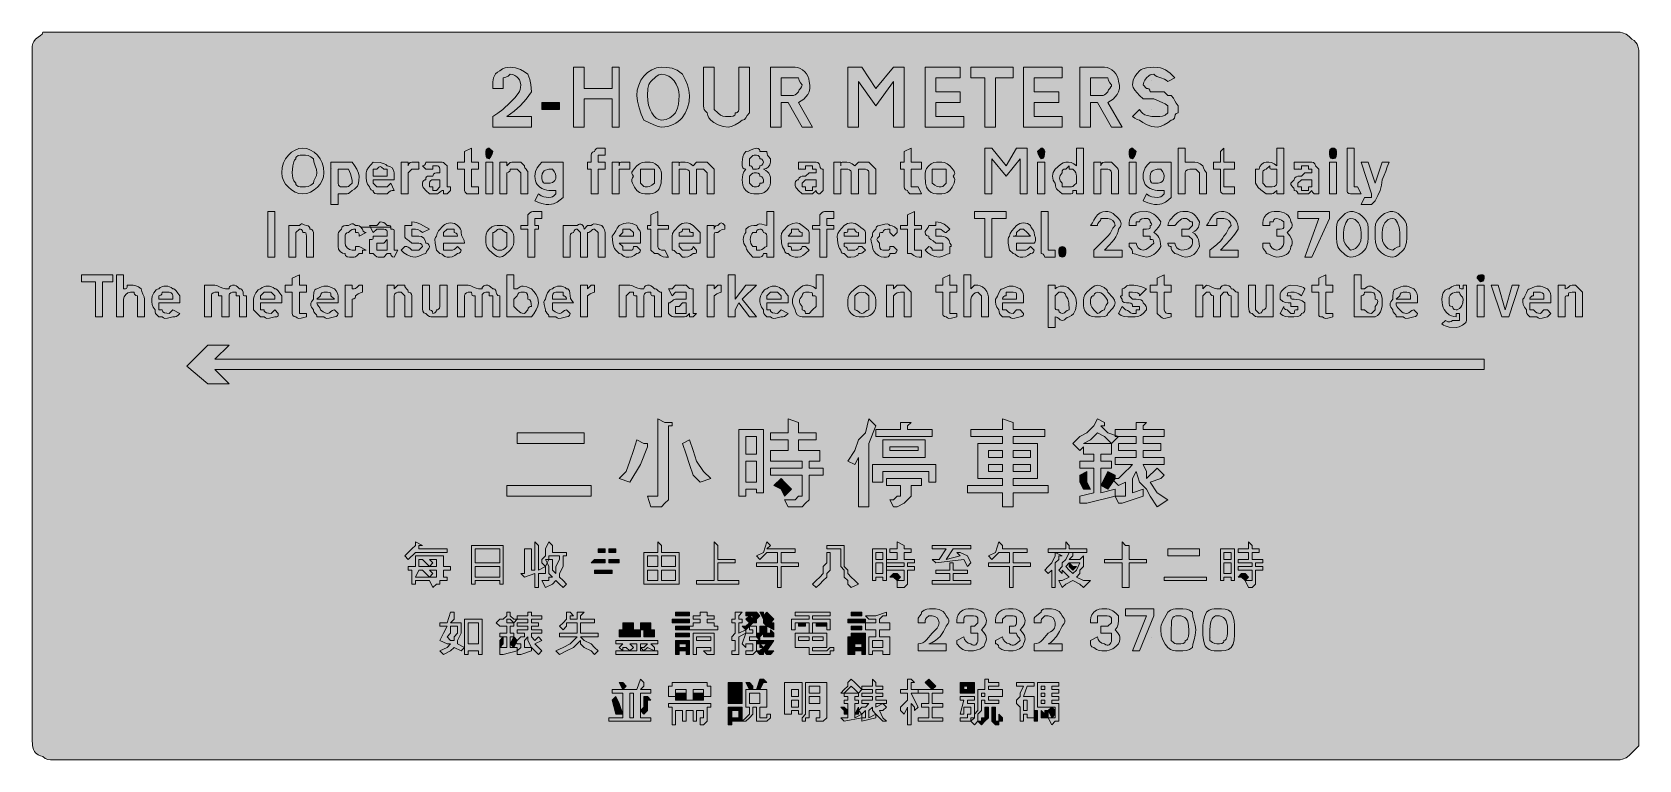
# Model space of a CAD drawing. Header units: metres. Extents: x 10 to 558, y 12 to 260.
import ezdxf

# ---------------------------------------------------------------- set-up
doc = ezdxf.new("R2010")
doc.units = ezdxf.units.M
for name, color, linetype, true_color in [('FILL_BLUE_0000FF', 7, 'Continuous', 0x0000ff), ('FILL_WHITE_FFFFFF', 7, 'Continuous', 0xffffff), ('STROKE_WHITE_FFFFFF', 7, 'Continuous', 0xffffff)]:
    doc.layers.add(name, color=color, linetype=linetype, true_color=true_color)

msp = doc.modelspace()

# ---------------------------------------------------------------- hatches: boundary and pattern name
at = {"layer": 'FILL_BLUE_0000FF', "true_color": 0x0000ff}
h = msp.add_hatch(color=7, dxfattribs=at)
h.dxf.hatch_style = 1
h.paths.add_polyline_path([(551.8, 260.11), (552.54, 259.95), (553.8, 259.41), (554.83, 258.64), (555.75, 257.76), (556.54, 257.26), (557.14, 256.67), (557.56, 256.03), (557.85, 255.36), (558.11, 254.05), (558.15, 252.96), (558.15, 18.96), (558.15, 16.56), (555.75, 14.16), (554.83, 13.28), (553.8, 12.51), (552.54, 11.97), (551.8, 11.81), (550.95, 11.76), (16.95, 11.76), (16.05, 11.78), (15.15, 11.91), (14.25, 12.27), (13.35, 12.96), (12.6, 13.11), (11.83, 13.47), (10.95, 14.16), (10.55, 14.66), (10.26, 15.25), (9.9, 16.56), (9.75, 18.96), (9.75, 252.96), (9.75, 255.36), (9.94, 256.24), (10.35, 257.01), (10.95, 257.76), (11.83, 258.47), (12.6, 258.96), (13.14, 259.45), (13.3, 259.76), (13.35, 260.16), (16.95, 260.16), (550.95, 260.16), (551.8, 260.11)])
at = {"layer": 'FILL_WHITE_FFFFFF', "true_color": 0xffffff}
h = msp.add_hatch(color=7, dxfattribs=at)
h.dxf.hatch_style = 1
h.paths.add_polyline_path([(166.95, 240.96), (166.95, 242.16), (166.99, 243.25), (167.25, 244.56), (167.54, 245.23), (167.96, 245.87), (168.56, 246.46), (169.35, 246.96), (170.25, 247.65), (171.15, 248.01), (172.05, 248.14), (172.95, 248.16), (174.73, 247.95), (176.4, 247.41), (177.84, 246.64), (178.95, 245.76), (179.64, 243.98), (180, 242.31), (180.15, 239.76), (178.33, 237.27), (176.4, 235.11), (174.24, 233.18), (171.75, 231.36), (180.15, 231.36), (180.15, 227.76), (166.95, 227.76), (166.95, 231.36), (168.73, 232.45), (170.4, 233.76), (172.95, 236.16), (174.52, 237.77), (175.65, 239.16), (176.04, 239.84), (176.32, 240.55), (176.49, 241.31), (176.55, 242.16), (176.32, 243.23), (176.04, 243.83), (175.65, 244.41), (175.14, 244.94), (174.52, 245.37), (173.79, 245.65), (172.95, 245.76), (172.2, 245.16), (171.43, 244.75), (170.55, 244.56), (170.55, 243.36), (170.55, 242.16), (170.55, 240.96), (166.95, 240.96)])
h = msp.add_hatch(color=7, dxfattribs=at)
h.dxf.hatch_style = 1
h.paths.add_polyline_path([(207.75, 237.36), (198.15, 237.36), (198.15, 227.76), (194.55, 227.76), (194.55, 248.16), (198.15, 248.16), (198.15, 240.96), (207.75, 240.96), (207.75, 248.16), (210.15, 248.16), (210.15, 227.76), (207.75, 227.76), (207.75, 237.36)])
h = msp.add_hatch(color=7, dxfattribs=at)
h.dxf.hatch_style = 1
h.paths.add_polyline_path([(228.15, 247.86), (229.05, 247.57), (229.95, 247.15), (230.85, 246.55), (231.75, 245.76), (232.63, 243.96), (233.4, 242.16), (233.94, 240.36), (234.15, 238.56), (233.98, 236.37), (233.49, 234.34), (232.69, 232.51), (231.6, 230.91), (230.95, 230.21), (230.22, 229.6), (229.44, 229.06), (228.58, 228.6), (227.66, 228.24), (226.69, 227.98), (225.65, 227.82), (224.55, 227.76), (223.44, 227.97), (222, 228.51), (218.55, 230.16), (217.67, 232.15), (216.9, 234.36), (216.36, 236.57), (216.15, 238.56), (216.31, 240.35), (216.79, 242.08), (217.54, 243.71), (218.55, 245.16), (219.78, 246.39), (221.21, 247.33), (222.81, 247.94), (223.66, 248.1), (224.55, 248.16), (226.35, 248.12), (228.15, 247.86)])
h.paths.add_polyline_path([(222.75, 245.01), (220.95, 243.36), (220.55, 242.86), (220.26, 242.27), (219.9, 240.96), (219.75, 238.56), (219.86, 236.82), (220.16, 235.22), (220.64, 233.79), (221.25, 232.56), (221.98, 231.55), (222.79, 230.8), (223.65, 230.32), (224.55, 230.16), (225.4, 230.21), (226.14, 230.37), (227.4, 230.91), (228.43, 231.68), (229.35, 232.56), (230.04, 234.17), (230.4, 235.56), (230.53, 236.95), (230.55, 238.56), (230.44, 239.9), (230.12, 241.2), (229.6, 242.42), (228.9, 243.51), (228.03, 244.43), (227.01, 245.14), (225.84, 245.6), (224.55, 245.76), (223.65, 245.55), (222.75, 245.01)], flags=16)
h = msp.add_hatch(color=7, dxfattribs=at)
h.dxf.hatch_style = 1
h.paths.add_polyline_path([(242.55, 234.96), (242.55, 233.76), (243.75, 232.56), (244.65, 231.87), (245.55, 231.51), (246.45, 231.38), (247.35, 231.36), (248.23, 231.38), (249, 231.51), (249.54, 231.87), (249.7, 232.16), (249.75, 232.56), (250.15, 232.61), (250.44, 232.75), (250.8, 233.16), (250.95, 233.76), (250.95, 234.96), (250.95, 248.16), (254.55, 248.16), (254.55, 234.96), (254.55, 232.56), (253.84, 231.68), (253.35, 230.91), (252.86, 230.37), (252.55, 230.21), (252.15, 230.16), (251.06, 229.28), (249.75, 228.51), (248.44, 227.97), (247.35, 227.76), (245.57, 227.97), (243.9, 228.51), (242.46, 229.28), (241.35, 230.16), (240.75, 230.91), (240.34, 231.68), (240.15, 232.56), (239.46, 233.27), (239.1, 233.76), (238.97, 234.25), (238.95, 234.96), (238.95, 248.16), (242.55, 248.16), (242.55, 234.96)])
h = msp.add_hatch(color=7, dxfattribs=at)
h.dxf.hatch_style = 1
h.paths.add_polyline_path([(270.15, 248.16), (271.05, 248.05), (271.91, 247.75), (272.72, 247.27), (273.45, 246.66), (274.06, 245.93), (274.54, 245.12), (274.84, 244.26), (274.95, 243.36), (275.24, 242.07), (275.23, 240.88), (274.97, 239.82), (274.5, 238.86), (273.86, 238.02), (273.09, 237.28), (272.24, 236.67), (271.35, 236.16), (276.15, 227.76), (272.55, 227.76), (267.75, 236.16), (265.35, 236.16), (265.35, 227.76), (261.75, 227.76), (261.75, 248.16), (270.15, 248.16)])
h.paths.add_polyline_path([(269.66, 238.58), (270.15, 238.71), (270.64, 239.07), (271.35, 239.76), (271.4, 240.16), (271.54, 240.47), (271.95, 240.96), (272.36, 241.45), (272.5, 241.76), (272.55, 242.16), (271.95, 242.91), (271.54, 243.68), (271.35, 244.56), (268.95, 244.56), (265.35, 244.56), (265.35, 238.56), (268.95, 238.56), (269.66, 238.58)], flags=16)
h = msp.add_hatch(color=7, dxfattribs=at)
h.dxf.hatch_style = 1
h.paths.add_polyline_path([(288.15, 248.16), (292.95, 248.16), (297.75, 240.96), (303.75, 248.16), (307.35, 248.16), (307.35, 227.76), (303.75, 227.76), (303.75, 243.36), (297.75, 234.96), (291.75, 243.36), (291.75, 227.76), (288.15, 227.76), (288.15, 248.16)])
h = msp.add_hatch(color=7, dxfattribs=at)
h.dxf.hatch_style = 1
h.paths.add_polyline_path([(314.55, 248.16), (326.55, 248.16), (326.55, 244.56), (318.15, 244.56), (318.15, 239.76), (326.55, 239.76), (326.55, 236.16), (318.15, 236.16), (318.15, 231.36), (327.75, 231.36), (327.75, 227.76), (314.55, 227.76), (314.55, 248.16)])
h = msp.add_hatch(color=7, dxfattribs=at)
h.dxf.hatch_style = 1
h.paths.add_polyline_path([(344.55, 244.56), (338.55, 244.56), (338.55, 227.76), (334.95, 227.76), (334.95, 244.56), (330.15, 244.56), (330.15, 248.16), (344.55, 248.16), (344.55, 244.56)])
h = msp.add_hatch(color=7, dxfattribs=at)
h.dxf.hatch_style = 1
h.paths.add_polyline_path([(348.15, 248.16), (361.35, 248.16), (361.35, 244.56), (351.75, 244.56), (351.75, 239.76), (360.15, 239.76), (360.15, 236.16), (351.75, 236.16), (351.75, 231.36), (361.35, 231.36), (361.35, 227.76), (348.15, 227.76), (348.15, 248.16)])
h = msp.add_hatch(color=7, dxfattribs=at)
h.dxf.hatch_style = 1
h.paths.add_polyline_path([(375.75, 248.16), (376.65, 248.05), (377.51, 247.75), (378.32, 247.27), (379.05, 246.66), (379.66, 245.93), (380.14, 245.12), (380.44, 244.26), (380.55, 243.36), (380.84, 242.07), (380.83, 240.88), (380.57, 239.82), (380.1, 238.86), (379.46, 238.02), (378.69, 237.28), (377.84, 236.67), (376.95, 236.16), (381.75, 227.76), (378.15, 227.76), (373.35, 236.16), (370.95, 236.16), (370.95, 227.76), (367.35, 227.76), (367.35, 248.16), (375.75, 248.16)])
h.paths.add_polyline_path([(375.26, 238.58), (375.75, 238.71), (376.24, 239.07), (376.95, 239.76), (377, 240.16), (377.14, 240.47), (377.55, 240.96), (377.96, 241.45), (378.1, 241.76), (378.15, 242.16), (377.55, 242.91), (377.14, 243.68), (376.95, 244.56), (374.55, 244.56), (370.95, 244.56), (370.95, 238.56), (374.55, 238.56), (375.26, 238.58)], flags=16)
h = msp.add_hatch(color=7, dxfattribs=at)
h.dxf.hatch_style = 1
h.paths.add_polyline_path([(396.15, 239.76), (397.35, 238.56), (398.55, 238.56), (399.26, 237.66), (399.75, 236.76), (400.24, 235.86), (400.95, 234.96), (400.95, 233.76), (400.95, 232.56), (400.55, 232.51), (400.26, 232.37), (399.9, 231.96), (399.75, 231.36), (399.6, 230.76), (399.24, 230.35), (398.95, 230.21), (398.55, 230.16), (397.46, 229.28), (396.15, 228.51), (394.84, 227.97), (393.75, 227.76), (391.97, 227.97), (390.3, 228.51), (388.86, 229.28), (387.75, 230.16), (386.87, 230.35), (386.1, 230.76), (385.35, 231.36), (387.75, 233.76), (388.25, 232.97), (388.86, 232.37), (389.54, 231.95), (390.3, 231.66), (391.97, 231.4), (393.75, 231.36), (394.65, 231.38), (395.55, 231.51), (396.45, 231.87), (397.35, 232.56), (397.35, 234.96), (396.43, 235.67), (395.4, 236.16), (392.55, 237.36), (388.95, 237.36), (387.75, 238.56), (386.1, 240.36), (385.56, 241.26), (385.35, 242.16), (385.4, 243.01), (385.56, 243.75), (386.1, 245.01), (386.87, 246.04), (387.75, 246.96), (388.25, 247.36), (388.84, 247.65), (390.15, 248.01), (392.55, 248.16), (393.79, 248.1), (394.86, 247.93), (395.78, 247.65), (396.6, 247.26), (398.12, 246.13), (399.75, 244.56), (397.35, 243.36), (396.85, 243.76), (396.26, 244.07), (394.95, 244.56), (393.64, 245.05), (393.05, 245.36), (392.55, 245.76), (391.84, 245.74), (391.35, 245.61), (390.86, 245.25), (390.15, 244.56), (389.55, 243.81), (389.14, 243.04), (388.95, 242.16), (390.15, 240.96), (390.55, 240.91), (390.84, 240.77), (391.2, 240.36), (391.35, 239.76), (396.15, 239.76)])
h = msp.add_hatch(color=7, dxfattribs=at)
h.dxf.hatch_style = 1
h.paths.add_polyline_path([(183.75, 236.16), (189.75, 236.16), (189.75, 233.76), (183.75, 233.76), (183.75, 236.16)])
h = msp.add_hatch(color=7, dxfattribs=at)
h.dxf.hatch_style = 1
h.paths.add_polyline_path([(104.79, 219.92), (106.01, 219.17), (107.1, 218.16), (108.02, 216.93), (108.73, 215.5), (109.19, 213.9), (109.35, 212.16), (109.19, 210.82), (108.73, 209.52), (108.02, 208.3), (107.1, 207.21), (106.01, 206.29), (104.79, 205.58), (103.49, 205.12), (102.15, 204.96), (100.81, 205.12), (99.51, 205.58), (98.29, 206.29), (97.2, 207.21), (96.28, 208.3), (95.57, 209.52), (95.11, 210.82), (94.95, 212.16), (95.11, 213.9), (95.57, 215.5), (96.28, 216.93), (97.2, 218.16), (98.29, 219.17), (99.51, 219.92), (100.81, 220.4), (102.15, 220.56), (103.49, 220.4), (104.79, 219.92)])
h.paths.add_polyline_path([(100.5, 218.01), (99.96, 217.65), (99.8, 217.36), (99.75, 216.96), (99.35, 216.46), (99.06, 215.87), (98.7, 214.56), (98.55, 212.16), (98.57, 211.26), (98.7, 210.36), (99.06, 209.46), (99.75, 208.56), (99.8, 208.16), (99.96, 207.87), (100.5, 207.51), (101.27, 207.38), (102.15, 207.36), (103.05, 207.38), (103.95, 207.51), (104.85, 207.87), (105.75, 208.56), (105.94, 209.46), (106.35, 210.36), (106.76, 211.26), (106.95, 212.16), (106.76, 213.25), (106.35, 214.56), (105.94, 215.87), (105.75, 216.96), (104.85, 217.65), (103.95, 218.01), (103.05, 218.14), (102.15, 218.16), (101.27, 218.14), (100.5, 218.01)], flags=16)
h = msp.add_hatch(color=7, dxfattribs=at)
h.dxf.hatch_style = 1
h.paths.add_polyline_path([(160.95, 207.36), (162.15, 207.36), (162.15, 204.96), (158.55, 204.96), (158.15, 205.01), (157.86, 205.15), (157.5, 205.56), (157.35, 206.16), (157.35, 207.36), (157.35, 213.36), (154.95, 213.36), (154.95, 215.76), (157.35, 215.76), (157.35, 219.36), (159.75, 220.56), (159.75, 215.76), (162.15, 215.76), (162.15, 213.36), (159.75, 213.36), (159.75, 207.36), (160.95, 207.36)])
h = msp.add_hatch(color=7, dxfattribs=at)
h.dxf.hatch_style = 1
h.paths.add_polyline_path([(166.76, 218.48), (166.35, 217.71), (165.75, 216.96), (165.35, 217.01), (165.06, 217.17), (164.7, 217.71), (164.57, 218.48), (164.55, 219.36), (164.7, 219.96), (165.06, 220.37), (165.35, 220.51), (165.75, 220.56), (166.95, 219.36), (166.76, 218.48)])
h = msp.add_hatch(color=7, dxfattribs=at)
h.dxf.hatch_style = 1
h.paths.add_polyline_path([(202.95, 204.96), (200.55, 204.96), (200.55, 213.36), (199.35, 213.36), (199.35, 215.76), (200.55, 215.76), (200.55, 218.16), (200.7, 218.76), (201.06, 219.17), (201.35, 219.31), (201.75, 219.36), (201.9, 219.96), (202.26, 220.37), (202.55, 220.51), (202.95, 220.56), (204.15, 220.56), (205.35, 220.56), (205.35, 218.16), (204.15, 218.16), (202.95, 218.16), (202.95, 216.96), (202.95, 215.76), (205.35, 215.76), (205.35, 213.36), (202.95, 213.36), (202.95, 204.96)])
h = msp.add_hatch(color=7, dxfattribs=at)
h.dxf.hatch_style = 1
h.paths.add_polyline_path([(261.16, 212.01), (261.45, 211.56), (261.71, 210.66), (261.75, 209.76), (261.73, 208.86), (261.6, 207.96), (261.24, 207.06), (260.55, 206.16), (259.65, 205.47), (258.75, 205.11), (257.85, 204.98), (256.95, 204.96), (256.05, 204.98), (255.15, 205.11), (254.25, 205.47), (253.35, 206.16), (252.66, 207.06), (252.3, 207.96), (252.17, 208.86), (252.15, 209.76), (252.17, 210.66), (252.3, 211.56), (252.66, 212.46), (253.35, 213.36), (252.75, 213.51), (252.34, 213.87), (252.2, 214.16), (252.15, 214.56), (252.15, 215.76), (252.17, 216.66), (252.3, 217.56), (252.66, 218.46), (253.35, 219.36), (254.25, 219.55), (255.15, 219.96), (256.05, 220.37), (256.95, 220.56), (257.55, 220.41), (257.96, 220.05), (258.1, 219.76), (258.15, 219.36), (260.55, 219.36), (260.57, 218.65), (260.7, 218.16), (261.06, 217.67), (261.75, 216.96), (261.75, 215.76), (261.54, 214.88), (261, 214.11), (260.23, 213.57), (259.35, 213.36), (260.14, 212.91), (260.74, 212.46), (261.16, 212.01)])
h.paths.add_polyline_path([(255.26, 211.65), (254.55, 210.96), (254.55, 209.76), (254.55, 208.56), (255.26, 207.87), (255.75, 207.51), (256.24, 207.38), (256.95, 207.36), (257.55, 207.51), (257.96, 207.87), (258.1, 208.16), (258.15, 208.56), (258.84, 208.58), (259.2, 208.71), (259.33, 209.07), (259.35, 209.76), (259.2, 210.36), (258.84, 210.77), (258.55, 210.91), (258.15, 210.96), (258.1, 211.36), (257.96, 211.65), (257.55, 212.01), (256.95, 212.16), (256.24, 212.14), (255.75, 212.01), (255.26, 211.65)], flags=16)
h.paths.add_polyline_path([(257.96, 213.87), (258.1, 214.16), (258.15, 214.56), (258.55, 214.61), (258.84, 214.75), (259.2, 215.16), (259.35, 215.76), (259.2, 216.36), (258.84, 216.77), (258.55, 216.91), (258.15, 216.96), (258.1, 217.36), (257.96, 217.65), (257.55, 218.01), (256.95, 218.16), (256.24, 218.14), (255.75, 218.01), (255.26, 217.65), (254.55, 216.96), (254.55, 215.76), (254.55, 214.56), (254.95, 214.51), (255.24, 214.37), (255.6, 213.96), (255.75, 213.36), (256.95, 213.36), (257.55, 213.51), (257.96, 213.87)], flags=16)
h = msp.add_hatch(color=7, dxfattribs=at)
h.dxf.hatch_style = 1
h.paths.add_polyline_path([(310.95, 207.36), (312.15, 207.36), (313.35, 204.96), (309.75, 204.96), (309.35, 205.01), (309.06, 205.15), (308.7, 205.56), (308.55, 206.16), (308.15, 206.21), (307.86, 206.35), (307.5, 206.76), (307.35, 207.36), (307.35, 213.36), (306.15, 213.36), (306.15, 215.76), (307.35, 215.76), (307.35, 219.36), (309.75, 220.56), (309.75, 215.76), (313.35, 215.76), (313.35, 213.36), (309.75, 213.36), (309.75, 207.36), (310.95, 207.36)])
h = msp.add_hatch(color=7, dxfattribs=at)
h.dxf.hatch_style = 1
h.paths.add_polyline_path([(334.95, 220.56), (337.35, 220.56), (342.15, 214.56), (345.75, 220.56), (349.35, 220.56), (349.35, 204.96), (346.95, 204.96), (346.95, 216.96), (342.15, 210.96), (337.35, 216.96), (337.35, 204.96), (334.95, 204.96), (334.95, 220.56)])
h = msp.add_hatch(color=7, dxfattribs=at)
h.dxf.hatch_style = 1
h.paths.add_polyline_path([(355.33, 218.48), (355.2, 217.71), (354.84, 217.17), (354.55, 217.01), (354.15, 216.96), (353.55, 217.71), (353.14, 218.48), (352.95, 219.36), (354.15, 220.56), (354.55, 220.51), (354.84, 220.37), (355.2, 219.96), (355.35, 219.36), (355.33, 218.48)])
h = msp.add_hatch(color=7, dxfattribs=at)
h.dxf.hatch_style = 1
h.paths.add_polyline_path([(364.8, 205.11), (364.44, 204.98), (363.75, 204.96), (362.55, 204.96), (361.35, 204.96), (359.7, 206.31), (359.39, 206.68), (359.16, 207.15), (359, 207.77), (358.95, 208.56), (358.56, 209.06), (358.27, 209.65), (358.11, 210.29), (358.05, 210.96), (358.11, 211.63), (358.27, 212.27), (358.56, 212.86), (358.95, 213.36), (360.75, 215.01), (361.65, 215.55), (362.55, 215.76), (363.45, 215.74), (364.35, 215.61), (365.25, 215.25), (366.15, 214.56), (366.15, 220.56), (368.55, 220.56), (368.55, 204.96), (366.15, 204.96), (366.15, 206.16), (364.95, 206.16), (364.93, 205.47), (364.8, 205.11)])
h.paths.add_polyline_path([(364.95, 207.51), (365.44, 207.87), (366.15, 208.56), (366.15, 209.76), (366.15, 210.96), (366.13, 211.67), (366, 212.16), (365.64, 212.65), (364.95, 213.36), (363.75, 213.36), (363.75, 214.56), (362.55, 213.36), (361.86, 213.34), (361.5, 213.21), (361.37, 212.85), (361.35, 212.16), (360.67, 211.26), (360.51, 210.81), (360.45, 210.36), (360.51, 209.91), (360.67, 209.46), (361.35, 208.56), (361.35, 207.36), (362.55, 207.36), (363.75, 207.36), (364.46, 207.38), (364.95, 207.51)], flags=16)
h = msp.add_hatch(color=7, dxfattribs=at)
h.dxf.hatch_style = 1
h.paths.add_polyline_path([(386.36, 218.48), (385.95, 217.71), (385.35, 216.96), (384.95, 217.01), (384.66, 217.17), (384.3, 217.71), (384.17, 218.48), (384.15, 219.36), (384.3, 219.96), (384.66, 220.37), (384.95, 220.51), (385.35, 220.56), (386.55, 219.36), (386.36, 218.48)])
h = msp.add_hatch(color=7, dxfattribs=at)
h.dxf.hatch_style = 1
h.paths.add_polyline_path([(403.35, 220.56), (403.35, 215.76), (404.55, 215.76), (405.75, 215.76), (406.65, 215.74), (407.55, 215.61), (408.45, 215.25), (409.35, 214.56), (409.5, 213.81), (409.86, 213.04), (410.55, 212.16), (410.55, 204.96), (408.15, 204.96), (408.15, 212.16), (406.95, 213.36), (405.75, 213.36), (404.87, 213.34), (404.1, 213.21), (403.56, 212.85), (403.4, 212.56), (403.35, 212.16), (403.35, 204.96), (400.95, 204.96), (400.95, 220.56), (403.35, 220.56)])
h = msp.add_hatch(color=7, dxfattribs=at)
h.dxf.hatch_style = 1
h.paths.add_polyline_path([(417.75, 207.36), (418.95, 207.36), (420.15, 207.36), (420.15, 204.96), (416.55, 204.96), (416.15, 205.01), (415.86, 205.15), (415.5, 205.56), (415.35, 206.16), (415.35, 207.36), (415.35, 213.36), (412.95, 213.36), (412.95, 215.76), (415.35, 215.76), (415.35, 219.36), (416.55, 220.56), (416.55, 215.76), (420.15, 215.76), (420.15, 213.36), (416.55, 213.36), (416.55, 207.36), (417.75, 207.36)])
h = msp.add_hatch(color=7, dxfattribs=at)
h.dxf.hatch_style = 1
h.paths.add_polyline_path([(433.35, 205.11), (432.86, 204.98), (432.15, 204.96), (430.95, 204.96), (430.05, 205.69), (429.15, 206.31), (428.25, 207.15), (427.35, 208.56), (427.35, 213.36), (428.55, 213.36), (428.76, 214.24), (429.3, 215.01), (430.07, 215.55), (430.95, 215.76), (431.85, 215.74), (432.75, 215.61), (433.65, 215.25), (434.55, 214.56), (434.55, 220.56), (436.95, 220.56), (436.95, 204.96), (434.55, 204.96), (434.55, 206.16), (433.84, 205.47), (433.35, 205.11)])
h.paths.add_polyline_path([(433.8, 207.51), (434.34, 207.87), (434.5, 208.16), (434.55, 208.56), (434.55, 209.76), (434.55, 210.96), (434.55, 213.36), (433.35, 213.36), (432.66, 213.38), (432.3, 213.51), (432.17, 213.87), (432.15, 214.56), (430.95, 213.36), (430.35, 213.21), (429.94, 212.85), (429.8, 212.56), (429.75, 212.16), (429.75, 208.56), (430.95, 207.36), (432.15, 207.36), (433.03, 207.38), (433.8, 207.51)], flags=16)
h = msp.add_hatch(color=7, dxfattribs=at)
h.dxf.hatch_style = 1
h.paths.add_polyline_path([(454.93, 218.48), (454.8, 217.71), (454.44, 217.17), (454.15, 217.01), (453.75, 216.96), (453.35, 217.01), (453.06, 217.17), (452.7, 217.71), (452.57, 218.48), (452.55, 219.36), (452.7, 219.96), (453.06, 220.37), (453.35, 220.51), (453.75, 220.56), (454.15, 220.51), (454.44, 220.37), (454.8, 219.96), (454.95, 219.36), (454.93, 218.48)])
h = msp.add_hatch(color=7, dxfattribs=at)
h.dxf.hatch_style = 1
h.paths.add_polyline_path([(458.55, 220.56), (460.95, 220.56), (460.95, 207.36), (462.15, 207.36), (463.35, 204.96), (460.95, 204.96), (459.75, 204.96), (459.15, 205.11), (458.74, 205.47), (458.6, 205.76), (458.55, 206.16), (458.55, 207.36), (458.55, 220.56)])
h = msp.add_hatch(color=7, dxfattribs=at)
h.dxf.hatch_style = 1
h.paths.add_polyline_path([(119.83, 214.67), (120.6, 213.36), (121.14, 212.05), (121.35, 210.96), (121.31, 209.37), (121.05, 208.11), (120.76, 207.57), (120.34, 207.08), (119.74, 206.61), (118.95, 206.16), (118.24, 205.47), (117.75, 205.11), (117.26, 204.98), (116.55, 204.96), (114.15, 204.96), (114.15, 201.36), (111.75, 201.36), (111.75, 215.76), (114.15, 215.76), (118.95, 215.76), (119.83, 214.67)])
h.paths.add_polyline_path([(114.15, 210.96), (114.15, 209.76), (114.15, 208.56), (114.3, 207.96), (114.66, 207.55), (114.95, 207.41), (115.35, 207.36), (116.55, 207.36), (117.26, 207.38), (117.75, 207.51), (118.24, 207.87), (118.95, 208.56), (118.93, 209.48), (118.8, 210.51), (118.44, 211.77), (117.75, 213.36), (116.55, 213.36), (115.35, 213.36), (114.15, 213.36), (114.15, 212.16), (114.15, 210.96)], flags=16)
h = msp.add_hatch(color=7, dxfattribs=at)
h.dxf.hatch_style = 1
h.paths.add_polyline_path([(126.34, 205.47), (126.2, 205.76), (126.15, 206.16), (125.75, 206.21), (125.46, 206.35), (125.1, 206.76), (124.95, 207.36), (124.26, 208.28), (123.9, 209.31), (123.77, 210.57), (123.75, 212.16), (123.96, 213.06), (124.5, 213.96), (126.15, 215.76), (128.55, 215.61), (129.86, 215.25), (130.45, 214.96), (130.95, 214.56), (131.83, 214.35), (132.6, 213.81), (133.14, 213.04), (133.35, 212.16), (133.35, 209.76), (126.15, 209.76), (126.15, 208.56), (127.35, 207.36), (129.75, 207.36), (130.95, 207.36), (132.15, 208.56), (133.35, 206.16), (132.64, 206.14), (132.15, 206.01), (131.66, 205.65), (130.95, 204.96), (127.35, 204.96), (126.75, 205.11), (126.34, 205.47)])
h.paths.add_polyline_path([(130.95, 213.36), (129.75, 213.36), (129.04, 214.03), (128.55, 214.26), (128.06, 214.03), (127.35, 213.36), (126.15, 213.36), (126.15, 210.96), (130.95, 210.96), (130.95, 213.36)], flags=16)
h = msp.add_hatch(color=7, dxfattribs=at)
h.dxf.hatch_style = 1
h.paths.add_polyline_path([(138.2, 214.96), (138.34, 215.25), (138.75, 215.61), (139.35, 215.76), (141.75, 215.76), (141.75, 213.36), (139.35, 213.36), (138.15, 212.16), (138.15, 210.96), (138.15, 204.96), (135.75, 204.96), (135.75, 215.76), (138.15, 215.76), (138.15, 214.56), (138.2, 214.96)])
h = msp.add_hatch(color=7, dxfattribs=at)
h.dxf.hatch_style = 1
h.paths.add_polyline_path([(143.64, 214.75), (144, 215.16), (144.15, 215.76), (145.35, 215.76), (146.55, 215.76), (148.95, 215.76), (149.66, 215.74), (150.15, 215.61), (150.64, 215.25), (151.35, 214.56), (151.35, 213.36), (151.35, 210.96), (151.35, 207.36), (152.55, 207.36), (152.55, 206.16), (151.35, 204.96), (150.15, 204.96), (150.15, 206.16), (149.75, 206.11), (149.44, 205.97), (148.95, 205.56), (148.46, 205.15), (148.15, 205.01), (147.75, 204.96), (146.55, 204.96), (145.35, 204.96), (144.15, 206.16), (143.46, 206.87), (143.1, 207.36), (142.97, 207.85), (142.95, 208.56), (143.1, 209.16), (143.46, 209.57), (143.75, 209.71), (144.15, 209.76), (144.17, 210.45), (144.3, 210.81), (144.66, 210.94), (145.35, 210.96), (146.55, 210.96), (146.6, 211.36), (146.74, 211.65), (147.15, 212.01), (147.75, 212.16), (148.95, 212.16), (148.95, 213.36), (148.8, 213.96), (148.44, 214.37), (148.15, 214.51), (147.75, 214.56), (146.55, 214.56), (146.55, 213.36), (145.35, 213.36), (144.15, 213.36), (142.95, 214.56), (143.35, 214.61), (143.64, 214.75)])
h.paths.add_polyline_path([(148.95, 207.36), (148.95, 208.56), (148.95, 209.76), (147.75, 209.76), (146.55, 209.76), (146.15, 209.71), (145.86, 209.57), (145.5, 209.16), (145.35, 208.56), (145.35, 207.36), (146.55, 207.36), (146.55, 206.16), (147.75, 206.16), (148.95, 207.36)], flags=16)
h = msp.add_hatch(color=7, dxfattribs=at)
h.dxf.hatch_style = 1
h.paths.add_polyline_path([(164.55, 204.96), (164.55, 215.76), (166.95, 215.76), (166.95, 204.96), (164.55, 204.96)])
h = msp.add_hatch(color=7, dxfattribs=at)
h.dxf.hatch_style = 1
h.paths.add_polyline_path([(172.95, 213.36), (172.9, 212.96), (172.76, 212.67), (172.35, 212.31), (171.75, 212.16), (171.75, 204.96), (169.35, 204.96), (169.35, 215.76), (171.75, 215.76), (171.75, 214.56), (172.46, 215.25), (172.95, 215.61), (173.44, 215.74), (174.15, 215.76), (176.55, 215.76), (177.75, 214.56), (177.8, 214.16), (177.94, 213.85), (178.35, 213.36), (178.76, 212.87), (178.9, 212.56), (178.95, 212.16), (178.95, 204.96), (176.55, 204.96), (176.55, 212.16), (175.35, 213.36), (174.15, 213.36), (172.95, 213.36)])
h = msp.add_hatch(color=7, dxfattribs=at)
h.dxf.hatch_style = 1
h.paths.add_polyline_path([(190.95, 204.96), (190.95, 203.76), (190.03, 202.88), (189, 202.11), (187.74, 201.57), (187, 201.41), (186.15, 201.36), (185.23, 201.38), (184.2, 201.51), (182.94, 201.87), (181.35, 202.56), (182.55, 204.96), (183.45, 204.27), (184.35, 203.91), (185.25, 203.78), (186.15, 203.76), (186.86, 203.78), (187.35, 203.91), (187.84, 204.27), (188.55, 204.96), (188.55, 206.16), (187.35, 206.16), (186.15, 206.16), (185.4, 206.23), (184.63, 206.41), (183.75, 206.76), (182.87, 207.33), (182.1, 208.18), (181.79, 208.73), (181.56, 209.38), (181.4, 210.12), (181.35, 210.96), (181.4, 211.81), (181.56, 212.55), (182.1, 213.81), (182.87, 214.84), (183.75, 215.76), (186.15, 215.76), (187.35, 215.76), (188.55, 215.76), (190.95, 215.76), (190.95, 204.96)])
h.paths.add_polyline_path([(184.95, 213.06), (184.51, 212.77), (184.12, 212.35), (183.85, 211.75), (183.75, 210.96), (183.77, 210.08), (183.9, 209.31), (184.26, 208.77), (184.55, 208.61), (184.95, 208.56), (186.15, 208.56), (186.52, 208.6), (187.35, 208.86), (187.79, 209.15), (188.17, 209.57), (188.45, 210.17), (188.55, 210.96), (188.36, 211.84), (187.95, 212.61), (187.35, 213.36), (186.15, 213.36), (185.77, 213.32), (184.95, 213.06)], flags=16)
h = msp.add_hatch(color=7, dxfattribs=at)
h.dxf.hatch_style = 1
h.paths.add_polyline_path([(210.17, 215.25), (210.3, 215.61), (210.66, 215.74), (211.35, 215.76), (213.75, 215.76), (213.75, 213.36), (210.15, 213.36), (210.15, 212.16), (210.15, 210.96), (210.15, 204.96), (207.75, 204.96), (207.75, 215.76), (210.15, 215.76), (210.15, 214.56), (210.17, 215.25)])
h = msp.add_hatch(color=7, dxfattribs=at)
h.dxf.hatch_style = 1
h.paths.add_polyline_path([(214.46, 211.86), (214.49, 212.31), (214.65, 212.76), (215.29, 213.66), (216.15, 214.56), (217.05, 215.25), (217.95, 215.61), (218.85, 215.74), (219.75, 215.76), (220.65, 215.74), (221.55, 215.61), (222.45, 215.25), (223.35, 214.56), (224.04, 213.66), (224.4, 212.76), (224.53, 211.86), (224.55, 210.96), (224.4, 208.56), (224.04, 207.25), (223.75, 206.66), (223.35, 206.16), (222.45, 205.47), (221.55, 205.11), (220.65, 204.98), (219.75, 204.96), (218.85, 204.98), (217.95, 205.11), (217.05, 205.47), (216.15, 206.16), (215.29, 207.25), (214.65, 208.56), (214.49, 209.23), (214.46, 209.87), (214.61, 210.46), (214.95, 210.96), (214.61, 211.41), (214.46, 211.86)])
h.paths.add_polyline_path([(217.35, 210.96), (217.35, 208.56), (218.06, 207.87), (218.55, 207.51), (219.04, 207.38), (219.75, 207.36), (220.5, 207.51), (221.27, 207.87), (222.15, 208.56), (222.15, 210.96), (222.15, 213.36), (219.75, 213.36), (217.35, 213.36), (217.35, 210.96)], flags=16)
h = msp.add_hatch(color=7, dxfattribs=at)
h.dxf.hatch_style = 1
h.paths.add_polyline_path([(230.55, 214.56), (230.57, 215.25), (230.7, 215.61), (231.06, 215.74), (231.75, 215.76), (232.65, 215.74), (233.55, 215.61), (234.45, 215.25), (235.35, 214.56), (236.55, 215.76), (237.75, 215.76), (240.15, 215.76), (242.55, 213.36), (242.55, 212.16), (242.55, 204.96), (240.15, 204.96), (240.15, 212.16), (238.95, 213.36), (237.75, 213.36), (236.55, 213.36), (236.55, 212.16), (236.55, 204.96), (234.15, 204.96), (234.15, 212.16), (234.1, 212.56), (233.96, 212.85), (233.55, 213.21), (232.95, 213.36), (231.75, 213.36), (230.55, 213.36), (230.55, 212.16), (230.55, 204.96), (228.15, 204.96), (228.15, 215.76), (230.55, 215.76), (230.55, 214.56)])
h = msp.add_hatch(color=7, dxfattribs=at)
h.dxf.hatch_style = 1
h.paths.add_polyline_path([(272.55, 215.76), (274.95, 215.76), (277.35, 215.76), (277.95, 215.61), (278.36, 215.25), (278.5, 214.96), (278.55, 214.56), (278.7, 213.96), (279.06, 213.55), (279.35, 213.41), (279.75, 213.36), (279.75, 210.96), (279.75, 207.36), (279.75, 206.16), (278.55, 204.96), (278.15, 205.01), (277.86, 205.15), (277.5, 205.56), (277.35, 206.16), (276.15, 204.96), (273.75, 204.96), (272.55, 204.96), (271.35, 206.16), (270.66, 206.87), (270.3, 207.36), (270.17, 207.85), (270.15, 208.56), (270.3, 209.16), (270.66, 209.57), (270.95, 209.71), (271.35, 209.76), (271.4, 210.16), (271.54, 210.45), (271.95, 210.81), (272.55, 210.96), (273.75, 210.96), (274.95, 212.16), (277.35, 212.16), (277.35, 213.36), (276.15, 213.36), (276.15, 214.56), (273.75, 214.56), (273.75, 213.36), (272.55, 213.36), (271.35, 213.36), (271.35, 214.56), (271.35, 215.76), (272.55, 215.76)])
h.paths.add_polyline_path([(276.15, 207.36), (277.35, 207.36), (277.35, 208.56), (277.35, 209.76), (276.15, 209.76), (274.95, 209.76), (273.75, 209.76), (272.55, 208.56), (272.55, 207.36), (273.75, 207.36), (273.75, 206.16), (276.15, 206.16), (276.15, 207.36)], flags=16)
h = msp.add_hatch(color=7, dxfattribs=at)
h.dxf.hatch_style = 1
h.paths.add_polyline_path([(285.75, 214.56), (285.77, 215.25), (285.9, 215.61), (286.26, 215.74), (286.95, 215.76), (287.85, 215.74), (288.75, 215.61), (289.65, 215.25), (290.55, 214.56), (291.75, 215.76), (292.95, 215.76), (295.35, 215.76), (297.75, 213.36), (297.75, 212.16), (297.75, 204.96), (295.35, 204.96), (295.35, 212.16), (295.3, 212.56), (295.16, 212.85), (294.75, 213.21), (294.15, 213.36), (292.95, 213.36), (291.75, 213.36), (291.75, 212.16), (291.75, 204.96), (289.35, 204.96), (289.35, 212.16), (289.3, 212.56), (289.16, 212.85), (288.75, 213.21), (288.15, 213.36), (286.95, 213.36), (285.75, 213.36), (285.75, 212.16), (285.75, 204.96), (283.35, 204.96), (283.35, 215.76), (285.75, 215.76), (285.75, 214.56)])
h = msp.add_hatch(color=7, dxfattribs=at)
h.dxf.hatch_style = 1
h.paths.add_polyline_path([(314.7, 212.76), (315.06, 213.66), (315.75, 214.56), (316.65, 215.25), (317.55, 215.61), (318.45, 215.74), (319.35, 215.76), (320.25, 215.74), (321.15, 215.61), (322.05, 215.25), (322.95, 214.56), (323.81, 213.66), (324.45, 212.76), (324.61, 212.31), (324.64, 211.86), (324.49, 211.41), (324.15, 210.96), (324.49, 210.46), (324.64, 209.87), (324.61, 209.23), (324.45, 208.56), (323.81, 207.25), (322.95, 206.16), (322.05, 205.47), (321.15, 205.11), (320.25, 204.98), (319.35, 204.96), (318.45, 204.98), (317.55, 205.11), (316.65, 205.47), (315.75, 206.16), (315.35, 206.66), (315.06, 207.25), (314.7, 208.56), (314.55, 210.96), (314.57, 211.86), (314.7, 212.76)])
h.paths.add_polyline_path([(316.95, 210.96), (316.95, 208.56), (317.83, 207.87), (318.6, 207.51), (319.35, 207.36), (320.06, 207.38), (320.55, 207.51), (321.04, 207.87), (321.75, 208.56), (321.75, 210.96), (321.75, 213.36), (319.35, 213.36), (316.95, 213.36), (316.95, 210.96)], flags=16)
h = msp.add_hatch(color=7, dxfattribs=at)
h.dxf.hatch_style = 1
h.paths.add_polyline_path([(352.95, 204.96), (352.95, 215.76), (355.35, 215.76), (355.35, 204.96), (352.95, 204.96)])
h = msp.add_hatch(color=7, dxfattribs=at)
h.dxf.hatch_style = 1
h.paths.add_polyline_path([(374.55, 213.36), (374.55, 212.16), (374.55, 204.96), (372.15, 204.96), (372.15, 215.76), (374.55, 215.76), (374.55, 214.56), (374.6, 214.96), (374.74, 215.25), (375.15, 215.61), (375.75, 215.76), (378.15, 215.76), (379.35, 214.56), (380.04, 213.85), (380.4, 213.36), (380.53, 212.87), (380.55, 212.16), (380.55, 204.96), (378.15, 204.96), (378.15, 212.16), (378, 212.76), (377.64, 213.17), (377.35, 213.31), (376.95, 213.36), (375.75, 213.36), (374.55, 213.36)])
h = msp.add_hatch(color=7, dxfattribs=at)
h.dxf.hatch_style = 1
h.paths.add_polyline_path([(384.15, 204.96), (384.15, 215.76), (386.55, 215.76), (386.55, 204.96), (384.15, 204.96)])
h = msp.add_hatch(color=7, dxfattribs=at)
h.dxf.hatch_style = 1
h.paths.add_polyline_path([(398.55, 204.96), (398.55, 203.76), (397.63, 202.88), (396.6, 202.11), (395.34, 201.57), (394.6, 201.41), (393.75, 201.36), (392.83, 201.38), (391.8, 201.51), (390.54, 201.87), (388.95, 202.56), (390.15, 204.96), (391.05, 204.27), (391.95, 203.91), (392.85, 203.78), (393.75, 203.76), (394.46, 203.78), (394.95, 203.91), (395.44, 204.27), (396.15, 204.96), (396.15, 206.16), (394.95, 206.16), (393.75, 206.16), (393, 206.23), (392.23, 206.41), (391.35, 206.76), (390.47, 207.33), (389.7, 208.18), (389.39, 208.73), (389.16, 209.38), (389, 210.12), (388.95, 210.96), (389, 211.81), (389.16, 212.55), (389.7, 213.81), (390.47, 214.84), (391.35, 215.76), (393.75, 215.76), (394.95, 215.76), (396.15, 215.76), (398.55, 215.76), (398.55, 204.96)])
h.paths.add_polyline_path([(392.55, 213.06), (392.11, 212.77), (391.72, 212.35), (391.45, 211.75), (391.35, 210.96), (391.37, 210.08), (391.5, 209.31), (391.86, 208.77), (392.15, 208.61), (392.55, 208.56), (393.75, 208.56), (394.13, 208.6), (394.95, 208.86), (395.39, 209.15), (395.78, 209.57), (396.05, 210.17), (396.15, 210.96), (395.96, 211.84), (395.55, 212.61), (394.95, 213.36), (393.75, 213.36), (393.37, 213.32), (392.55, 213.06)], flags=16)
h = msp.add_hatch(color=7, dxfattribs=at)
h.dxf.hatch_style = 1
h.paths.add_polyline_path([(441.75, 215.76), (444.15, 215.76), (446.55, 215.76), (447.15, 215.61), (447.56, 215.25), (447.7, 214.96), (447.75, 214.56), (448.95, 213.36), (448.95, 210.96), (448.95, 207.36), (448.95, 206.16), (448.95, 204.96), (447.75, 204.96), (447.35, 205.01), (447.06, 205.15), (446.7, 205.56), (446.55, 206.16), (445.35, 204.96), (442.95, 204.96), (441.75, 204.96), (441.7, 205.36), (441.56, 205.65), (441.15, 206.01), (440.55, 206.16), (440.5, 206.56), (440.36, 206.87), (439.95, 207.36), (439.54, 207.85), (439.4, 208.16), (439.35, 208.56), (440.55, 209.76), (440.6, 210.16), (440.74, 210.45), (441.15, 210.81), (441.75, 210.96), (442.95, 210.96), (444.15, 212.16), (446.55, 212.16), (446.55, 213.36), (445.35, 213.36), (445.35, 214.56), (442.95, 214.56), (442.95, 213.36), (440.55, 213.36), (440.55, 214.56), (440.55, 215.76), (441.75, 215.76)])
h.paths.add_polyline_path([(445.35, 207.36), (446.55, 207.36), (446.55, 208.56), (446.55, 209.76), (445.35, 209.76), (444.15, 209.76), (442.95, 209.76), (441.75, 208.56), (441.75, 207.36), (442.95, 207.36), (442.95, 206.16), (445.35, 206.16), (445.35, 207.36)], flags=16)
h = msp.add_hatch(color=7, dxfattribs=at)
h.dxf.hatch_style = 1
h.paths.add_polyline_path([(452.55, 204.96), (452.55, 215.76), (454.95, 215.76), (454.95, 204.96), (452.55, 204.96)])
h = msp.add_hatch(color=7, dxfattribs=at)
h.dxf.hatch_style = 1
h.paths.add_polyline_path([(466.95, 204.96), (463.35, 215.76), (465.75, 215.76), (468.15, 208.56), (470.55, 215.76), (472.95, 215.76), (472.24, 214.15), (471.75, 212.76), (471.26, 211.37), (470.55, 209.76), (470.34, 207.96), (469.8, 206.16), (469.03, 204.36), (468.15, 202.56), (466.95, 201.36), (465.75, 201.36), (463.35, 201.36), (464.55, 203.76), (465.75, 203.76), (466.95, 203.76), (466.95, 204.96)])
h = msp.add_hatch(color=7, dxfattribs=at)
h.dxf.hatch_style = 1
h.paths.add_polyline_path([(92.55, 198.96), (92.55, 183.36), (90.15, 183.36), (90.15, 198.96), (92.55, 198.96)])
h = msp.add_hatch(color=7, dxfattribs=at)
h.dxf.hatch_style = 1
h.paths.add_polyline_path([(181.35, 183.36), (178.95, 183.36), (178.95, 192.96), (176.55, 192.96), (176.55, 194.16), (178.95, 194.16), (178.95, 196.56), (178.95, 197.76), (179.66, 198.45), (180.15, 198.81), (180.64, 198.94), (181.35, 198.96), (182.55, 198.96), (183.75, 198.96), (183.75, 196.56), (182.55, 196.56), (181.35, 196.56), (181.35, 195.36), (181.35, 194.16), (182.55, 194.16), (182.55, 192.96), (181.35, 192.96), (181.35, 183.36)])
h = msp.add_hatch(color=7, dxfattribs=at)
h.dxf.hatch_style = 1
h.paths.add_polyline_path([(223.4, 186.56), (223.54, 186.27), (223.95, 185.91), (224.55, 185.76), (225.75, 185.76), (226.95, 183.36), (226.05, 183.38), (225.15, 183.51), (224.25, 183.87), (223.35, 184.56), (222.15, 184.56), (220.95, 185.76), (220.95, 192.96), (219.75, 192.96), (219.75, 194.16), (220.95, 194.16), (220.95, 197.76), (223.35, 198.96), (223.35, 194.16), (226.95, 194.16), (226.95, 192.96), (223.35, 192.96), (223.35, 186.96), (223.4, 186.56)])
h = msp.add_hatch(color=7, dxfattribs=at)
h.dxf.hatch_style = 1
h.paths.add_polyline_path([(258.84, 183.55), (258.55, 183.41), (258.15, 183.36), (255.75, 183.36), (254.1, 185.16), (253.56, 186.06), (253.35, 186.96), (252.96, 187.46), (252.67, 188.05), (252.51, 188.69), (252.45, 189.36), (252.51, 190.03), (252.67, 190.67), (252.96, 191.26), (253.35, 191.76), (253.35, 192.96), (254.25, 193.65), (255.15, 194.01), (256.05, 194.14), (256.95, 194.16), (257.4, 194.5), (257.85, 194.67), (258.75, 194.61), (259.65, 194.33), (260.55, 194.16), (260.55, 198.96), (262.95, 198.96), (262.95, 183.36), (260.55, 183.36), (260.55, 184.56), (259.35, 184.56), (259.2, 183.96), (258.84, 183.55)])
h.paths.add_polyline_path([(258.86, 185.95), (259.35, 186.36), (259.84, 186.77), (260.15, 186.91), (260.55, 186.96), (260.55, 188.16), (260.55, 190.56), (260.4, 191.16), (260.04, 191.57), (259.75, 191.71), (259.35, 191.76), (259.2, 192.36), (258.84, 192.77), (258.55, 192.91), (258.15, 192.96), (257.55, 192.81), (257.14, 192.45), (257, 192.16), (256.95, 191.76), (255.75, 191.76), (255.36, 191.26), (255.07, 190.67), (254.91, 190.03), (254.85, 189.36), (254.91, 188.69), (255.07, 188.05), (255.36, 187.46), (255.75, 186.96), (256.95, 186.96), (256.95, 185.76), (258.15, 185.76), (258.55, 185.81), (258.86, 185.95)], flags=16)
h = msp.add_hatch(color=7, dxfattribs=at)
h.dxf.hatch_style = 1
h.paths.add_polyline_path([(280.95, 183.36), (278.55, 183.36), (278.55, 192.96), (276.15, 192.96), (276.15, 194.16), (278.55, 194.16), (278.55, 196.56), (278.55, 197.76), (279.26, 198.45), (279.75, 198.81), (280.24, 198.94), (280.95, 198.96), (282.15, 198.96), (283.35, 198.96), (283.35, 196.56), (282.15, 196.56), (280.95, 196.56), (280.95, 195.36), (280.95, 194.16), (283.35, 194.16), (283.35, 192.96), (280.95, 192.96), (280.95, 183.36)])
h = msp.add_hatch(color=7, dxfattribs=at)
h.dxf.hatch_style = 1
h.paths.add_polyline_path([(310.95, 185.76), (312.15, 185.76), (313.35, 185.76), (313.35, 183.36), (312.45, 183.38), (311.55, 183.51), (310.65, 183.87), (309.75, 184.56), (308.55, 184.56), (308.55, 185.76), (308.55, 192.96), (306.15, 192.96), (306.15, 194.16), (308.55, 194.16), (308.55, 197.76), (310.95, 198.96), (310.95, 194.16), (313.35, 194.16), (313.35, 192.96), (310.95, 192.96), (310.95, 186.96), (310.95, 185.76)])
h = msp.add_hatch(color=7, dxfattribs=at)
h.dxf.hatch_style = 1
h.paths.add_polyline_path([(342.15, 196.56), (337.35, 196.56), (337.35, 183.36), (334.95, 183.36), (334.95, 196.56), (331.35, 196.56), (331.35, 198.96), (342.15, 198.96), (342.15, 196.56)])
h = msp.add_hatch(color=7, dxfattribs=at)
h.dxf.hatch_style = 1
h.paths.add_polyline_path([(354.15, 198.96), (356.55, 198.96), (356.55, 186.96), (356.55, 185.76), (357.75, 185.76), (358.95, 185.76), (358.95, 183.36), (357.75, 183.36), (355.35, 183.36), (355.2, 183.96), (354.84, 184.37), (354.55, 184.51), (354.15, 184.56), (354.15, 185.76), (354.15, 198.96)])
h = msp.add_hatch(color=7, dxfattribs=at)
h.dxf.hatch_style = 1
h.paths.add_polyline_path([(370.95, 194.16), (371.66, 195.06), (372.15, 195.96), (372.64, 196.86), (373.35, 197.76), (374.25, 198.45), (375.15, 198.81), (376.05, 198.94), (376.95, 198.96), (377.85, 198.75), (378.75, 198.21), (380.55, 196.56), (381.23, 195.66), (381.39, 195.21), (381.45, 194.76), (381.39, 194.31), (381.23, 193.86), (380.55, 192.96), (380.44, 192.06), (380.14, 191.16), (379.66, 190.26), (379.05, 189.36), (377.51, 187.56), (375.75, 185.76), (381.75, 185.76), (381.75, 183.36), (372.15, 183.36), (372.15, 185.76), (376.95, 190.56), (377.66, 191.46), (378.15, 192.36), (378.64, 193.26), (379.35, 194.16), (379.14, 195.04), (378.6, 195.81), (377.83, 196.35), (376.95, 196.56), (374.55, 196.56), (374.5, 196.16), (374.36, 195.85), (373.95, 195.36), (373.54, 194.87), (373.4, 194.56), (373.35, 194.16), (370.95, 194.16)])
h = msp.add_hatch(color=7, dxfattribs=at)
h.dxf.hatch_style = 1
h.paths.add_polyline_path([(392.53, 188.85), (392.4, 189.21), (392.04, 189.34), (391.35, 189.36), (391.35, 190.56), (390.15, 190.56), (388.95, 190.56), (388.95, 192.96), (390.15, 192.96), (390.84, 192.98), (391.2, 193.11), (391.33, 193.47), (391.35, 194.16), (391.8, 194.31), (391.88, 194.45), (391.86, 194.67), (391.35, 195.36), (391.2, 195.96), (390.84, 196.37), (390.55, 196.51), (390.15, 196.56), (389.27, 196.54), (388.5, 196.41), (387.96, 196.05), (387.8, 195.76), (387.75, 195.36), (386.55, 195.36), (386.55, 194.16), (384.15, 194.16), (384.17, 195.06), (384.3, 195.96), (384.66, 196.86), (385.35, 197.76), (385.85, 198.16), (386.44, 198.45), (387.75, 198.81), (390.15, 198.96), (391.24, 198.73), (392.55, 198.06), (393.22, 197.55), (393.86, 196.93), (394.45, 196.2), (394.95, 195.36), (394.74, 194.46), (394.2, 193.56), (392.55, 191.76), (393.34, 191.26), (393.94, 190.67), (394.36, 190.03), (394.65, 189.36), (394.91, 188.05), (394.95, 186.96), (394.45, 186.12), (393.86, 185.38), (393.22, 184.77), (392.55, 184.26), (391.24, 183.58), (390.15, 183.36), (389.06, 183.55), (387.75, 183.96), (386.44, 184.37), (385.35, 184.56), (385.33, 185.27), (385.2, 185.76), (384.84, 186.25), (384.15, 186.96), (384.15, 188.16), (386.55, 188.16), (386.76, 187.28), (387.3, 186.51), (388.07, 185.97), (388.95, 185.76), (389.85, 185.97), (390.75, 186.51), (392.55, 188.16), (392.53, 188.85)])
h = msp.add_hatch(color=7, dxfattribs=at)
h.dxf.hatch_style = 1
h.paths.add_polyline_path([(405.75, 189.36), (404.55, 190.56), (402.15, 190.56), (402.15, 192.96), (403.35, 192.96), (404.55, 192.96), (405.75, 194.16), (405.75, 195.36), (405.35, 195.41), (405.04, 195.55), (404.55, 195.96), (404.06, 196.37), (403.75, 196.51), (403.35, 196.56), (402.64, 196.54), (402.15, 196.41), (401.66, 196.05), (400.95, 195.36), (399.75, 194.16), (397.35, 194.16), (397.56, 195.06), (398.1, 195.96), (399.75, 197.76), (400.65, 198.45), (401.55, 198.81), (402.45, 198.94), (403.35, 198.96), (404.2, 198.9), (404.94, 198.73), (405.61, 198.45), (406.2, 198.06), (406.74, 197.55), (407.23, 196.93), (408.15, 195.36), (408.11, 194.46), (407.85, 193.56), (407.56, 193.11), (407.14, 192.66), (406.54, 192.21), (405.75, 191.76), (406.54, 191.26), (407.14, 190.67), (407.56, 190.03), (407.85, 189.36), (408.11, 188.05), (408.15, 186.96), (407.23, 185.38), (406.74, 184.77), (406.2, 184.26), (405.61, 183.87), (404.94, 183.58), (404.2, 183.42), (403.35, 183.36), (402.45, 183.55), (401.55, 183.96), (400.65, 184.37), (399.75, 184.56), (399.06, 185.27), (398.7, 185.76), (398.57, 186.25), (398.55, 186.96), (398.15, 187.01), (397.86, 187.15), (397.5, 187.56), (397.35, 188.16), (399.75, 188.16), (399.96, 187.28), (400.5, 186.51), (401.27, 185.97), (402.15, 185.76), (402.99, 185.81), (403.72, 185.97), (404.34, 186.2), (404.85, 186.51), (405.24, 186.87), (405.53, 187.28), (405.69, 187.71), (405.75, 188.16), (405.75, 189.36)])
h = msp.add_hatch(color=7, dxfattribs=at)
h.dxf.hatch_style = 1
h.paths.add_polyline_path([(410.55, 194.16), (411.26, 195.06), (411.75, 195.96), (412.24, 196.86), (412.95, 197.76), (413.85, 198.45), (414.75, 198.81), (415.65, 198.94), (416.55, 198.96), (417.45, 198.75), (418.35, 198.21), (420.15, 196.56), (420.84, 195.66), (421.2, 194.76), (421.33, 193.86), (421.35, 192.96), (420.24, 191.16), (418.8, 189.36), (415.35, 185.76), (421.35, 185.76), (421.35, 183.36), (411.75, 183.36), (411.75, 185.76), (414.15, 187.71), (415.46, 188.97), (416.05, 189.71), (416.55, 190.56), (417.26, 191.46), (417.75, 192.36), (418.24, 193.26), (418.95, 194.16), (418.74, 195.04), (418.2, 195.81), (417.43, 196.35), (416.55, 196.56), (414.15, 196.56), (414.15, 194.16), (410.55, 194.16)])
h = msp.add_hatch(color=7, dxfattribs=at)
h.dxf.hatch_style = 1
h.paths.add_polyline_path([(436.95, 189.36), (436.95, 190.56), (435.75, 190.56), (434.55, 190.56), (434.55, 192.96), (435.75, 192.96), (436.44, 192.98), (436.8, 193.11), (436.93, 193.47), (436.95, 194.16), (436.95, 195.36), (436.2, 195.96), (435.43, 196.37), (434.55, 196.56), (433.95, 196.41), (433.54, 196.05), (433.4, 195.76), (433.35, 195.36), (432.15, 195.36), (432.15, 194.16), (429.75, 194.16), (429.77, 195.06), (429.9, 195.96), (430.26, 196.86), (430.95, 197.76), (431.85, 198.45), (432.75, 198.81), (433.65, 198.94), (434.55, 198.96), (435.45, 198.9), (436.31, 198.73), (437.12, 198.45), (437.85, 198.06), (438.46, 197.55), (438.94, 196.93), (439.24, 196.2), (439.35, 195.36), (439.69, 194.91), (439.84, 194.46), (439.81, 194.01), (439.65, 193.56), (439.01, 192.66), (438.15, 191.76), (439.01, 190.67), (439.65, 189.36), (439.81, 188.69), (439.84, 188.05), (439.69, 187.46), (439.35, 186.96), (439.24, 186.12), (438.94, 185.38), (438.46, 184.77), (437.85, 184.26), (437.12, 183.87), (436.31, 183.58), (435.45, 183.42), (434.55, 183.36), (433.65, 183.55), (432.75, 183.96), (431.85, 184.37), (430.95, 184.56), (430.9, 184.96), (430.76, 185.27), (430.35, 185.76), (429.94, 186.25), (429.8, 186.56), (429.75, 186.96), (429.75, 188.16), (432.15, 188.16), (432.36, 187.28), (432.9, 186.51), (433.67, 185.97), (434.55, 185.76), (435.43, 185.97), (436.2, 186.51), (436.74, 187.28), (436.95, 188.16), (436.95, 189.36)])
h = msp.add_hatch(color=7, dxfattribs=at)
h.dxf.hatch_style = 1
h.paths.add_polyline_path([(448.95, 196.56), (441.75, 196.56), (441.75, 198.96), (452.55, 198.96), (452.55, 196.56), (446.55, 183.36), (444.15, 183.36), (448.95, 196.56)])
h = msp.add_hatch(color=7, dxfattribs=at)
h.dxf.hatch_style = 1
h.paths.add_polyline_path([(455.1, 194.61), (455.46, 195.64), (456.15, 196.56), (457.95, 198.21), (458.85, 198.75), (459.75, 198.96), (460.6, 198.91), (461.34, 198.75), (462.6, 198.21), (463.63, 197.44), (464.55, 196.56), (465.24, 195.64), (465.6, 194.61), (465.73, 193.35), (465.75, 191.76), (465.73, 189.98), (465.6, 188.31), (465.24, 186.87), (464.95, 186.26), (464.55, 185.76), (463.63, 184.88), (462.6, 184.11), (461.34, 183.57), (460.6, 183.41), (459.75, 183.36), (458.85, 183.57), (457.95, 184.11), (456.15, 185.76), (455.75, 186.26), (455.46, 186.87), (455.1, 188.31), (454.97, 189.98), (454.95, 191.76), (454.97, 193.35), (455.1, 194.61)])
h.paths.add_polyline_path([(461.4, 186.36), (462.15, 186.96), (462.84, 187.88), (463.2, 188.91), (463.33, 190.17), (463.35, 191.76), (463.29, 192.66), (463.12, 193.52), (462.84, 194.33), (462.45, 195.06), (461.94, 195.67), (461.32, 196.15), (460.59, 196.45), (459.75, 196.56), (459.3, 196.45), (458.87, 196.15), (458.46, 195.67), (458.1, 195.06), (457.56, 193.52), (457.4, 192.66), (457.35, 191.76), (457.37, 190.17), (457.5, 188.91), (457.86, 187.88), (458.55, 186.96), (459.75, 185.76), (460.63, 185.95), (461.4, 186.36)], flags=16)
h = msp.add_hatch(color=7, dxfattribs=at)
h.dxf.hatch_style = 1
h.paths.add_polyline_path([(468.3, 194.61), (468.66, 195.64), (469.35, 196.56), (470.27, 197.44), (471.3, 198.21), (472.56, 198.75), (473.3, 198.91), (474.15, 198.96), (475.05, 198.75), (475.95, 198.21), (477.75, 196.56), (478.44, 195.64), (478.8, 194.61), (478.93, 193.35), (478.95, 191.76), (478.93, 189.98), (478.8, 188.31), (478.44, 186.87), (478.15, 186.26), (477.75, 185.76), (475.95, 184.11), (475.05, 183.57), (474.15, 183.36), (473.3, 183.41), (472.56, 183.57), (471.3, 184.11), (470.27, 184.88), (469.35, 185.76), (468.95, 186.26), (468.66, 186.87), (468.3, 188.31), (468.17, 189.98), (468.15, 191.76), (468.17, 193.35), (468.3, 194.61)])
h.paths.add_polyline_path([(475.67, 186.77), (476.55, 186.96), (476.55, 191.76), (476.5, 192.66), (476.34, 193.52), (475.8, 195.06), (475.44, 195.67), (475.03, 196.15), (474.6, 196.45), (474.15, 196.56), (473.31, 196.45), (472.58, 196.15), (471.96, 195.67), (471.45, 195.06), (471.06, 194.33), (470.78, 193.52), (470.61, 192.66), (470.55, 191.76), (470.57, 190.17), (470.7, 188.91), (471.06, 187.88), (471.75, 186.96), (472.5, 186.36), (473.27, 185.95), (474.15, 185.76), (474.9, 186.36), (475.67, 186.77)], flags=16)
h = msp.add_hatch(color=7, dxfattribs=at)
h.dxf.hatch_style = 1
h.paths.add_polyline_path([(99.75, 191.76), (99.75, 190.56), (99.75, 183.36), (97.35, 183.36), (97.35, 194.16), (99.75, 194.16), (100.95, 194.16), (101.35, 194.5), (101.66, 194.67), (101.92, 194.69), (102.15, 194.61), (102.64, 194.33), (103.35, 194.16), (103.95, 194.01), (104.36, 193.65), (104.5, 193.36), (104.55, 192.96), (104.95, 192.91), (105.24, 192.77), (105.6, 192.36), (105.75, 191.76), (105.75, 183.36), (103.35, 183.36), (103.35, 190.56), (103.33, 191.25), (103.2, 191.61), (102.84, 191.74), (102.15, 191.76), (102, 192.36), (101.64, 192.77), (101.35, 192.91), (100.95, 192.96), (99.75, 191.76)])
h = msp.add_hatch(color=7, dxfattribs=at)
h.dxf.hatch_style = 1
h.paths.add_polyline_path([(120.15, 185.76), (120.15, 186.96), (121.35, 186.96), (123.75, 185.76), (122.55, 185.76), (122.55, 184.56), (121.35, 184.56), (120.64, 183.87), (120.15, 183.51), (119.66, 183.38), (118.95, 183.36), (118.07, 183.38), (117.3, 183.51), (116.76, 183.87), (116.6, 184.16), (116.55, 184.56), (115.67, 184.77), (114.9, 185.31), (114.36, 186.08), (114.15, 186.96), (114.15, 190.56), (114.17, 191.27), (114.3, 191.76), (114.66, 192.25), (115.35, 192.96), (115.4, 193.36), (115.56, 193.65), (116.1, 194.01), (116.87, 194.14), (117.75, 194.16), (118.5, 194.61), (118.86, 194.69), (119.27, 194.67), (119.7, 194.5), (120.15, 194.16), (120.86, 194.14), (121.35, 194.01), (121.84, 193.65), (122.55, 192.96), (122.6, 192.56), (122.74, 192.27), (123.15, 191.91), (123.75, 191.76), (121.35, 190.56), (121.33, 191.25), (121.2, 191.61), (120.84, 191.74), (120.15, 191.76), (120.15, 192.96), (119.44, 192.94), (118.95, 192.81), (118.46, 192.45), (117.75, 191.76), (117.15, 191.61), (116.74, 191.25), (116.6, 190.96), (116.55, 190.56), (116.55, 188.16), (116.76, 187.28), (117.3, 186.51), (118.07, 185.97), (118.95, 185.76), (120.15, 185.76)])
h = msp.add_hatch(color=7, dxfattribs=at)
h.dxf.hatch_style = 1
h.paths.add_polyline_path([(127.35, 194.16), (128.55, 195.36), (129.26, 195.34), (129.75, 195.21), (130.24, 194.85), (130.95, 194.16), (131.64, 194.14), (132, 194.01), (132.13, 193.65), (132.15, 192.96), (132.84, 192.94), (133.2, 192.81), (133.33, 192.45), (133.35, 191.76), (133.35, 189.36), (133.35, 186.96), (133.35, 185.76), (134.55, 185.76), (133.35, 183.36), (132.75, 183.51), (132.34, 183.87), (132.2, 184.16), (132.15, 184.56), (130.95, 184.56), (129.75, 183.36), (128.55, 183.36), (127.84, 183.38), (127.35, 183.51), (126.86, 183.87), (126.15, 184.56), (124.95, 184.56), (124.95, 186.96), (124.95, 189.36), (125.64, 189.38), (126, 189.51), (126.13, 189.87), (126.15, 190.56), (128.55, 190.56), (129.75, 190.56), (130.95, 190.56), (130.95, 191.76), (130.9, 192.16), (130.76, 192.45), (130.35, 192.81), (129.75, 192.96), (128.55, 192.96), (127.35, 192.96), (126.15, 191.76), (124.95, 194.16), (126.15, 194.16), (127.35, 194.16)])
h.paths.add_polyline_path([(130.95, 185.76), (130.95, 186.96), (130.95, 189.36), (129.75, 188.16), (128.55, 188.16), (127.35, 188.16), (127.35, 186.96), (127.35, 185.76), (128.55, 185.76), (129.75, 185.76), (130.95, 185.76)], flags=16)
h = msp.add_hatch(color=7, dxfattribs=at)
h.dxf.hatch_style = 1
h.paths.add_polyline_path([(140.55, 190.56), (141.75, 190.56), (142.63, 190.35), (143.4, 189.81), (143.94, 189.04), (144.15, 188.16), (144.55, 188.11), (144.84, 187.97), (145.2, 187.56), (145.35, 186.96), (145.3, 186.56), (145.16, 186.25), (144.75, 185.76), (144.34, 185.27), (144.2, 184.96), (144.15, 184.56), (143.25, 184.37), (142.35, 183.96), (141.45, 183.55), (140.55, 183.36), (139.7, 183.41), (138.96, 183.57), (137.7, 184.11), (136.67, 184.88), (135.75, 185.76), (136.95, 186.96), (137.66, 186.94), (138.15, 186.81), (138.64, 186.45), (139.35, 185.76), (140.55, 185.76), (141.75, 185.76), (142.95, 186.96), (142.9, 187.36), (142.76, 187.65), (142.35, 188.01), (141.75, 188.16), (140.55, 188.16), (139.35, 188.16), (138.47, 188.87), (137.7, 189.36), (137.16, 189.85), (137, 190.16), (136.95, 190.56), (136.95, 191.76), (136.95, 194.16), (139.35, 194.16), (139.35, 195.36), (140.2, 195.31), (140.96, 195.15), (142.35, 194.61), (145.35, 192.96), (142.95, 191.76), (142.2, 192.36), (141.43, 192.77), (140.55, 192.96), (139.35, 192.96), (139.35, 191.76), (139.35, 190.56), (140.55, 190.56)])
h = msp.add_hatch(color=7, dxfattribs=at)
h.dxf.hatch_style = 1
h.paths.add_polyline_path([(150.64, 183.55), (150.15, 183.96), (149.66, 184.37), (149.35, 184.51), (148.95, 184.56), (147.75, 185.76), (147.3, 188.16), (147.24, 189.47), (147.41, 190.06), (147.75, 190.56), (147.96, 191.46), (148.5, 192.36), (150.15, 194.16), (150.65, 194.55), (151.24, 194.83), (151.88, 195), (152.55, 195.06), (153.22, 195), (153.86, 194.83), (154.45, 194.55), (154.95, 194.16), (155.64, 193.45), (156, 192.96), (156.13, 192.47), (156.15, 191.76), (156.34, 190.86), (156.75, 189.96), (157.16, 189.06), (157.35, 188.16), (150.15, 188.16), (150.15, 186.96), (150.15, 185.76), (152.55, 185.76), (153.26, 185.78), (153.75, 185.91), (154.24, 186.27), (154.95, 186.96), (156.15, 185.76), (156.1, 185.36), (155.96, 185.07), (155.55, 184.71), (154.95, 184.56), (154.05, 183.87), (153.15, 183.51), (152.25, 183.38), (151.35, 183.36), (150.95, 183.41), (150.64, 183.55)])
h.paths.add_polyline_path([(154.8, 191.16), (154.44, 191.57), (154.15, 191.71), (153.75, 191.76), (153.75, 192.96), (151.35, 192.96), (150.15, 191.76), (150.15, 190.56), (154.95, 190.56), (154.8, 191.16)], flags=16)
h = msp.add_hatch(color=7, dxfattribs=at)
h.dxf.hatch_style = 1
h.paths.add_polyline_path([(164.7, 191.16), (165.06, 192.06), (165.75, 192.96), (166.65, 193.65), (167.55, 194.01), (168.45, 194.14), (169.35, 194.16), (170.25, 194.14), (171.15, 194.01), (172.05, 193.65), (172.95, 192.96), (173.64, 192.06), (174, 191.16), (174.13, 190.26), (174.15, 189.36), (174.13, 188.46), (174, 187.56), (173.64, 186.66), (172.95, 185.76), (171.15, 184.11), (170.25, 183.57), (169.35, 183.36), (168.45, 183.57), (167.55, 184.11), (165.75, 185.76), (165.06, 186.66), (164.7, 187.56), (164.57, 188.46), (164.55, 189.36), (164.57, 190.26), (164.7, 191.16)])
h.paths.add_polyline_path([(168.64, 192.77), (168.15, 192.36), (167.66, 191.95), (167.35, 191.81), (166.95, 191.76), (166.95, 189.36), (166.95, 186.96), (167.66, 186.27), (168.15, 185.91), (168.64, 185.78), (169.35, 185.76), (170.06, 185.78), (170.55, 185.91), (171.04, 186.27), (171.75, 186.96), (171.75, 189.36), (171.75, 191.76), (171.35, 191.81), (171.04, 191.95), (170.55, 192.36), (170.06, 192.77), (169.75, 192.91), (169.35, 192.96), (168.95, 192.91), (168.64, 192.77)], flags=16)
h = msp.add_hatch(color=7, dxfattribs=at)
h.dxf.hatch_style = 1
h.paths.add_polyline_path([(194.55, 194.16), (195.75, 194.16), (196.2, 194.5), (196.63, 194.65), (197.04, 194.62), (197.4, 194.46), (197.71, 194.18), (197.94, 193.82), (198.1, 193.41), (198.15, 192.96), (199.35, 194.16), (200.55, 194.16), (201, 194.5), (201.45, 194.67), (202.35, 194.61), (203.25, 194.33), (204.15, 194.16), (204.75, 193.41), (205.16, 192.64), (205.35, 191.76), (205.35, 183.36), (202.95, 183.36), (202.95, 190.56), (202.95, 191.76), (201.75, 192.96), (201.35, 192.91), (201.04, 192.77), (200.55, 192.36), (200.06, 191.95), (199.75, 191.81), (199.35, 191.76), (199.35, 190.56), (199.35, 183.36), (196.95, 183.36), (196.95, 190.56), (196.95, 191.76), (195.75, 192.96), (195.35, 192.91), (195.06, 192.77), (194.7, 192.36), (194.55, 191.76), (194.15, 191.71), (193.86, 191.57), (193.5, 191.16), (193.35, 190.56), (193.35, 183.36), (190.95, 183.36), (190.95, 194.16), (193.35, 194.16), (194.55, 194.16)])
h = msp.add_hatch(color=7, dxfattribs=at)
h.dxf.hatch_style = 1
h.paths.add_polyline_path([(211.84, 183.55), (211.35, 183.96), (210.86, 184.37), (210.55, 184.51), (210.15, 184.56), (208.95, 185.76), (208.55, 186.26), (208.26, 186.85), (207.9, 188.16), (207.75, 190.56), (208.46, 191.46), (208.95, 192.36), (209.44, 193.26), (210.15, 194.16), (211.76, 194.83), (212.47, 195), (213.15, 195.06), (213.83, 195), (214.54, 194.83), (216.15, 194.16), (216.2, 193.76), (216.34, 193.45), (216.75, 192.96), (217.16, 192.47), (217.3, 192.16), (217.35, 191.76), (217.35, 188.16), (210.15, 188.16), (211.35, 186.96), (211.35, 185.76), (213.75, 185.76), (214.44, 185.78), (214.8, 185.91), (214.93, 186.27), (214.95, 186.96), (216.15, 186.96), (217.35, 185.76), (217.3, 185.36), (217.16, 185.07), (216.75, 184.71), (216.15, 184.56), (215.25, 183.87), (214.35, 183.51), (213.45, 183.38), (212.55, 183.36), (212.15, 183.41), (211.84, 183.55)])
h.paths.add_polyline_path([(214.95, 191.76), (213.75, 192.96), (211.35, 192.96), (211.35, 191.76), (210.15, 190.56), (214.95, 190.56), (214.95, 191.76)], flags=16)
h = msp.add_hatch(color=7, dxfattribs=at)
h.dxf.hatch_style = 1
h.paths.add_polyline_path([(230.15, 184.61), (229.84, 184.75), (229.35, 185.16), (228.86, 185.57), (228.55, 185.71), (228.15, 185.76), (228.15, 190.56), (228.36, 191.46), (228.9, 192.36), (230.55, 194.16), (231.05, 194.55), (231.64, 194.83), (232.28, 195), (232.95, 195.06), (233.62, 195), (234.26, 194.83), (234.85, 194.55), (235.35, 194.16), (237.75, 191.76), (237.75, 188.16), (230.55, 188.16), (230.55, 186.96), (231.75, 185.76), (234.15, 185.76), (234.75, 185.91), (235.16, 186.27), (235.3, 186.56), (235.35, 186.96), (236.55, 185.76), (236.53, 185.07), (236.4, 184.71), (236.04, 184.58), (235.35, 184.56), (234.45, 183.87), (233.55, 183.51), (232.65, 183.38), (231.75, 183.36), (230.55, 184.56), (230.15, 184.61)])
h.paths.add_polyline_path([(235.35, 191.76), (234.66, 191.78), (234.3, 191.91), (234.17, 192.27), (234.15, 192.96), (231.75, 192.96), (231.7, 192.56), (231.56, 192.27), (231.15, 191.91), (230.55, 191.76), (230.55, 190.56), (235.35, 190.56), (235.35, 191.76)], flags=16)
h = msp.add_hatch(color=7, dxfattribs=at)
h.dxf.hatch_style = 1
h.paths.add_polyline_path([(242.6, 193.36), (242.74, 193.65), (243.15, 194.01), (243.75, 194.16), (244.46, 194.83), (244.95, 195.06), (245.44, 194.83), (246.15, 194.16), (246.15, 192.96), (245.27, 192.77), (244.5, 192.36), (243.75, 191.76), (243.06, 191.74), (242.7, 191.61), (242.57, 191.25), (242.55, 190.56), (242.55, 183.36), (240.15, 183.36), (240.15, 194.16), (242.55, 194.16), (242.55, 192.96), (242.6, 193.36)])
h = msp.add_hatch(color=7, dxfattribs=at)
h.dxf.hatch_style = 1
h.paths.add_polyline_path([(268.5, 183.96), (267.75, 184.56), (267.35, 184.61), (267.06, 184.75), (266.7, 185.16), (266.55, 185.76), (266.15, 186.26), (265.86, 186.85), (265.5, 188.16), (265.35, 190.56), (265.56, 191.46), (266.1, 192.36), (267.75, 194.16), (269.34, 194.83), (270.6, 195.06), (271.14, 195), (271.63, 194.83), (272.55, 194.16), (273.43, 193.45), (274.2, 192.96), (274.74, 192.47), (274.9, 192.16), (274.95, 191.76), (274.95, 188.16), (267.75, 188.16), (267.75, 186.96), (268.44, 186.94), (268.8, 186.81), (268.93, 186.45), (268.95, 185.76), (271.35, 185.76), (271.95, 185.91), (272.36, 186.27), (272.5, 186.56), (272.55, 186.96), (273.75, 186.96), (274.95, 185.76), (273.75, 184.56), (272.85, 183.87), (271.95, 183.51), (271.05, 183.38), (270.15, 183.36), (269.27, 183.55), (268.5, 183.96)])
h.paths.add_polyline_path([(272.55, 191.76), (271.95, 191.91), (271.54, 192.27), (271.4, 192.56), (271.35, 192.96), (268.95, 192.96), (268.95, 191.76), (267.75, 190.56), (272.55, 190.56), (272.55, 191.76)], flags=16)
h = msp.add_hatch(color=7, dxfattribs=at)
h.dxf.hatch_style = 1
h.paths.add_polyline_path([(286.55, 184.61), (286.26, 184.75), (285.9, 185.16), (285.75, 185.76), (285.35, 186.26), (285.06, 186.85), (284.7, 188.16), (284.55, 190.56), (284.76, 191.46), (285.3, 192.36), (286.95, 194.16), (287.45, 194.55), (288.04, 194.83), (288.68, 195), (289.35, 195.06), (290.02, 195), (290.66, 194.83), (291.25, 194.55), (291.75, 194.16), (292.63, 193.45), (293.4, 192.96), (293.94, 192.47), (294.1, 192.16), (294.15, 191.76), (294.15, 188.16), (286.95, 188.16), (286.95, 186.96), (287.55, 186.81), (287.96, 186.45), (288.1, 186.16), (288.15, 185.76), (290.55, 185.76), (291.15, 185.91), (291.56, 186.27), (291.7, 186.56), (291.75, 186.96), (292.95, 186.96), (294.15, 185.76), (293.44, 185.07), (292.95, 184.71), (292.46, 184.58), (291.75, 184.56), (291.64, 184.16), (291.36, 183.87), (290.93, 183.65), (290.4, 183.51), (289.22, 183.38), (288.15, 183.36), (286.95, 184.56), (286.55, 184.61)])
h.paths.add_polyline_path([(291.75, 191.76), (291.15, 191.91), (290.74, 192.27), (290.6, 192.56), (290.55, 192.96), (288.15, 192.96), (288.13, 192.27), (288, 191.91), (287.64, 191.78), (286.95, 191.76), (286.95, 190.56), (291.75, 190.56), (291.75, 191.76)], flags=16)
h = msp.add_hatch(color=7, dxfattribs=at)
h.dxf.hatch_style = 1
h.paths.add_polyline_path([(301.35, 185.76), (302.04, 185.78), (302.4, 185.91), (302.53, 186.27), (302.55, 186.96), (303.75, 186.96), (304.95, 185.76), (304.8, 185.16), (304.44, 184.75), (304.15, 184.61), (303.75, 184.56), (302.55, 184.56), (302.5, 184.16), (302.36, 183.87), (301.95, 183.51), (301.35, 183.36), (300.45, 183.38), (299.55, 183.51), (298.65, 183.87), (297.75, 184.56), (297.15, 185.31), (296.74, 186.08), (296.55, 186.96), (296.38, 187.86), (296.1, 188.76), (296.04, 189.66), (296.21, 190.11), (296.55, 190.56), (296.57, 191.27), (296.7, 191.76), (297.06, 192.25), (297.75, 192.96), (297.8, 193.36), (297.94, 193.65), (298.35, 194.01), (298.95, 194.16), (299.85, 194.33), (300.75, 194.61), (301.65, 194.67), (302.1, 194.5), (302.55, 194.16), (303.3, 194.01), (304.07, 193.65), (304.95, 192.96), (304.95, 191.76), (303.75, 190.56), (302.55, 191.76), (302.55, 192.96), (301.67, 192.94), (300.9, 192.81), (300.36, 192.45), (300.2, 192.16), (300.15, 191.76), (299.46, 191.74), (299.1, 191.61), (298.97, 191.25), (298.95, 190.56), (298.27, 189.85), (298.05, 189.36), (298.27, 188.87), (298.95, 188.16), (298.97, 187.28), (299.1, 186.51), (299.46, 185.97), (299.75, 185.81), (300.15, 185.76), (301.35, 185.76)])
h = msp.add_hatch(color=7, dxfattribs=at)
h.dxf.hatch_style = 1
h.paths.add_polyline_path([(319.35, 190.56), (320.19, 190.51), (320.92, 190.35), (321.54, 190.12), (322.05, 189.81), (322.44, 189.45), (322.72, 189.04), (322.89, 188.61), (322.95, 188.16), (323.4, 187.56), (323.46, 187.15), (323.29, 187.01), (322.95, 186.96), (322.95, 184.56), (322.05, 184.37), (321.15, 183.96), (320.25, 183.55), (319.35, 183.36), (318.5, 183.41), (317.76, 183.57), (316.5, 184.11), (315.47, 184.88), (314.55, 185.76), (315.75, 186.96), (316.35, 186.81), (316.76, 186.45), (316.9, 186.16), (316.95, 185.76), (319.35, 185.76), (320.55, 185.76), (320.55, 186.96), (320.55, 188.16), (319.35, 188.16), (318.15, 188.16), (317.27, 188.87), (316.5, 189.36), (315.96, 189.85), (315.8, 190.16), (315.75, 190.56), (315.35, 190.61), (315.06, 190.75), (314.7, 191.16), (314.55, 191.76), (314.6, 192.16), (314.74, 192.47), (315.15, 192.96), (315.56, 193.45), (315.7, 193.76), (315.75, 194.16), (318.15, 194.16), (318.15, 195.36), (319, 195.31), (319.74, 195.15), (321, 194.61), (322.03, 193.84), (322.95, 192.96), (321.75, 191.76), (321.35, 191.81), (321.04, 191.95), (320.55, 192.36), (320.06, 192.77), (319.75, 192.91), (319.35, 192.96), (318.15, 192.96), (318.15, 191.76), (318.15, 190.56), (319.35, 190.56)])
h = msp.add_hatch(color=7, dxfattribs=at)
h.dxf.hatch_style = 1
h.paths.add_polyline_path([(346.24, 183.55), (345.75, 183.96), (345.26, 184.37), (344.95, 184.51), (344.55, 184.56), (343.35, 185.76), (342.9, 188.16), (342.84, 189.47), (343.01, 190.06), (343.35, 190.56), (343.56, 191.46), (344.1, 192.36), (345.75, 194.16), (346.25, 194.55), (346.84, 194.83), (347.48, 195), (348.15, 195.06), (348.82, 195), (349.46, 194.83), (350.05, 194.55), (350.55, 194.16), (350.6, 193.76), (350.74, 193.45), (351.15, 192.96), (351.56, 192.47), (351.7, 192.16), (351.75, 191.76), (351.92, 190.86), (352.2, 189.96), (352.26, 189.06), (352.09, 188.61), (351.75, 188.16), (345.75, 188.16), (345.75, 186.96), (345.75, 185.76), (348.15, 185.76), (348.86, 185.78), (349.35, 185.91), (349.84, 186.27), (350.55, 186.96), (351.75, 185.76), (351.7, 185.36), (351.56, 185.07), (351.15, 184.71), (350.55, 184.56), (349.65, 183.87), (348.75, 183.51), (347.85, 183.38), (346.95, 183.36), (346.55, 183.41), (346.24, 183.55)])
h.paths.add_polyline_path([(349.35, 191.76), (348.15, 192.96), (346.95, 192.96), (345.75, 191.76), (345.73, 191.07), (345.6, 190.71), (345.24, 190.58), (344.55, 190.56), (350.55, 190.56), (349.35, 191.76)], flags=16)
h = msp.add_hatch(color=7, dxfattribs=at)
h.dxf.hatch_style = 1
h.paths.add_polyline_path([(362.53, 184.88), (362.4, 184.11), (362.04, 183.57), (361.75, 183.41), (361.35, 183.36), (360.95, 183.41), (360.66, 183.57), (360.3, 184.11), (360.17, 184.88), (360.15, 185.76), (360.3, 186.36), (360.66, 186.77), (360.95, 186.91), (361.35, 186.96), (361.75, 186.91), (362.04, 186.77), (362.4, 186.36), (362.55, 185.76), (362.53, 184.88)])
h = msp.add_hatch(color=7, dxfattribs=at)
h.dxf.hatch_style = 1
h.paths.add_polyline_path([(37.35, 174.96), (33.75, 174.96), (33.75, 162.96), (31.35, 162.96), (31.35, 174.96), (26.55, 174.96), (26.55, 177.36), (37.35, 177.36), (37.35, 174.96)])
h = msp.add_hatch(color=7, dxfattribs=at)
h.dxf.hatch_style = 1
h.paths.add_polyline_path([(40.95, 177.36), (40.95, 172.56), (41.64, 172.58), (42, 172.71), (42.13, 173.07), (42.15, 173.76), (43.35, 173.76), (44.25, 173.74), (45.15, 173.61), (46.05, 173.25), (46.95, 172.56), (47.14, 171.66), (47.55, 170.76), (47.96, 169.86), (48.15, 168.96), (48.15, 162.96), (45.75, 162.96), (45.75, 168.96), (45.75, 170.16), (45.15, 170.31), (44.74, 170.67), (44.6, 170.96), (44.55, 171.36), (43.35, 171.36), (42.47, 171.15), (41.7, 170.61), (41.16, 169.84), (40.95, 168.96), (40.95, 162.96), (38.55, 162.96), (38.55, 177.36), (40.95, 177.36)])
h = msp.add_hatch(color=7, dxfattribs=at)
h.dxf.hatch_style = 1
h.paths.add_polyline_path([(100.95, 164.16), (102.15, 164.16), (103.35, 164.16), (103.35, 162.96), (102.45, 162.79), (101.55, 162.51), (100.65, 162.45), (100.2, 162.62), (99.75, 162.96), (99.15, 163.11), (98.74, 163.47), (98.6, 163.76), (98.55, 164.16), (98.55, 171.36), (96.15, 171.36), (96.15, 173.76), (98.55, 173.76), (98.55, 176.16), (100.95, 177.36), (100.95, 173.76), (103.35, 173.76), (103.35, 171.36), (100.95, 171.36), (100.95, 165.36), (100.95, 164.16)])
h = msp.add_hatch(color=7, dxfattribs=at)
h.dxf.hatch_style = 1
h.paths.add_polyline_path([(176.76, 173.4), (177.3, 173.46), (178.56, 173.23), (180.15, 172.56), (181.03, 171.64), (181.8, 170.61), (182.34, 169.35), (182.5, 168.61), (182.55, 167.76), (182.34, 166.67), (181.8, 165.36), (181.03, 164.05), (180.15, 162.96), (177.75, 162.96), (175.35, 162.96), (174.15, 162.96), (171.75, 162.96), (171.75, 177.36), (174.15, 177.36), (174.15, 172.56), (175.35, 172.56), (176.27, 173.23), (176.76, 173.4)])
h.paths.add_polyline_path([(179.1, 165.96), (179.46, 166.37), (179.75, 166.51), (180.15, 166.56), (180.13, 167.44), (180, 168.21), (179.64, 168.75), (179.35, 168.91), (178.95, 168.96), (178.93, 169.84), (178.8, 170.61), (178.44, 171.15), (178.15, 171.31), (177.75, 171.36), (176.55, 171.36), (176.15, 171.31), (175.86, 171.17), (175.5, 170.76), (175.35, 170.16), (174.15, 168.96), (174.15, 166.56), (175.35, 165.36), (176.06, 164.67), (176.55, 164.31), (177.04, 164.18), (177.75, 164.16), (178.95, 165.36), (179.1, 165.96)], flags=16)
h = msp.add_hatch(color=7, dxfattribs=at)
h.dxf.hatch_style = 1
h.paths.add_polyline_path([(253.35, 173.76), (256.95, 173.76), (252.15, 168.96), (256.95, 162.96), (254.55, 162.96), (250.95, 167.76), (249.75, 165.36), (249.75, 162.96), (247.35, 162.96), (247.35, 177.36), (249.75, 177.36), (249.75, 168.96), (253.35, 173.76)])
h = msp.add_hatch(color=7, dxfattribs=at)
h.dxf.hatch_style = 1
h.paths.add_polyline_path([(273.75, 162.96), (272.55, 162.96), (271.67, 163.17), (270.9, 163.71), (270.36, 164.48), (270.15, 165.36), (269.47, 166.97), (269.31, 167.68), (269.25, 168.36), (269.31, 169.04), (269.47, 169.75), (270.15, 171.36), (271.95, 173.01), (272.85, 173.55), (273.75, 173.76), (274.65, 173.74), (275.55, 173.61), (276.45, 173.25), (277.35, 172.56), (277.35, 177.36), (279.75, 177.36), (279.75, 162.96), (277.35, 162.96), (276.15, 162.96), (274.95, 162.96), (273.75, 162.96)])
h.paths.add_polyline_path([(277.35, 166.56), (277.35, 168.96), (277.33, 169.65), (277.2, 170.01), (276.84, 170.14), (276.15, 170.16), (276.13, 170.85), (276, 171.21), (275.64, 171.34), (274.95, 171.36), (273.75, 171.36), (273.35, 171.31), (273.06, 171.17), (272.7, 170.76), (272.55, 170.16), (271.87, 169.26), (271.71, 168.81), (271.65, 168.36), (271.71, 167.91), (271.87, 167.46), (272.55, 166.56), (272.55, 165.36), (272.95, 165.31), (273.24, 165.17), (273.6, 164.76), (273.75, 164.16), (274.95, 164.16), (276.15, 165.36), (277.35, 166.56)], flags=16)
h = msp.add_hatch(color=7, dxfattribs=at)
h.dxf.hatch_style = 1
h.paths.add_polyline_path([(322.95, 164.16), (324.15, 164.16), (325.35, 164.16), (325.35, 162.96), (324.45, 162.79), (323.55, 162.51), (322.65, 162.45), (322.2, 162.62), (321.75, 162.96), (321.15, 163.11), (320.74, 163.47), (320.6, 163.76), (320.55, 164.16), (320.55, 171.36), (318.15, 171.36), (318.15, 173.76), (320.55, 173.76), (320.55, 176.16), (322.95, 177.36), (322.95, 173.76), (325.35, 173.76), (325.35, 171.36), (322.95, 171.36), (322.95, 165.36), (322.95, 164.16)])
h = msp.add_hatch(color=7, dxfattribs=at)
h.dxf.hatch_style = 1
h.paths.add_polyline_path([(330.15, 177.36), (330.15, 172.56), (331.35, 173.76), (332.55, 173.76), (333.3, 173.61), (334.07, 173.25), (334.95, 172.56), (335.64, 171.66), (336, 170.76), (336.13, 169.86), (336.15, 168.96), (336.15, 162.96), (333.75, 162.96), (333.75, 168.96), (333.75, 170.16), (332.55, 171.36), (331.67, 171.15), (330.9, 170.61), (330.36, 169.84), (330.15, 168.96), (330.15, 162.96), (327.75, 162.96), (327.75, 177.36), (330.15, 177.36)])
h = msp.add_hatch(color=7, dxfattribs=at)
h.dxf.hatch_style = 1
h.paths.add_polyline_path([(396.3, 164.76), (396.66, 164.35), (396.95, 164.21), (397.35, 164.16), (398.55, 164.16), (398.55, 162.96), (397.65, 162.79), (396.75, 162.51), (395.85, 162.45), (395.4, 162.62), (394.95, 162.96), (393.75, 164.16), (393.75, 171.36), (391.35, 171.36), (391.35, 173.76), (393.75, 173.76), (393.75, 176.16), (396.15, 177.36), (396.15, 173.76), (398.55, 173.76), (398.55, 171.36), (396.15, 171.36), (396.15, 165.36), (396.3, 164.76)])
h = msp.add_hatch(color=7, dxfattribs=at)
h.dxf.hatch_style = 1
h.paths.add_polyline_path([(451.35, 164.16), (452.55, 164.16), (453.75, 164.16), (453.75, 162.96), (452.85, 162.79), (451.95, 162.51), (451.05, 162.45), (450.6, 162.62), (450.15, 162.96), (449.46, 162.98), (449.1, 163.11), (448.97, 163.47), (448.95, 164.16), (448.95, 171.36), (446.55, 171.36), (446.55, 173.76), (448.95, 173.76), (448.95, 176.16), (451.35, 177.36), (451.35, 173.76), (453.75, 173.76), (453.75, 171.36), (451.35, 171.36), (451.35, 165.36), (451.35, 164.16)])
h = msp.add_hatch(color=7, dxfattribs=at)
h.dxf.hatch_style = 1
h.paths.add_polyline_path([(465.9, 173.4), (466.35, 173.46), (466.8, 173.4), (467.25, 173.23), (468.15, 172.56), (468.94, 172.11), (469.54, 171.64), (469.96, 171.15), (470.25, 170.61), (470.51, 169.35), (470.55, 167.76), (470.51, 166.67), (470.25, 165.36), (469.96, 164.69), (469.54, 164.05), (468.94, 163.46), (468.15, 162.96), (465.75, 162.96), (464.55, 162.96), (463.35, 162.96), (460.95, 162.96), (460.95, 177.36), (463.35, 177.36), (463.35, 172.56), (464.55, 172.56), (465.45, 173.23), (465.9, 173.4)])
h.paths.add_polyline_path([(468.15, 166.56), (468.82, 167.44), (469.05, 168.21), (468.99, 168.52), (468.82, 168.75), (468.54, 168.91), (468.15, 168.96), (468.13, 169.84), (468, 170.61), (467.64, 171.15), (467.35, 171.31), (466.95, 171.36), (464.55, 171.36), (464.4, 170.76), (464.04, 170.35), (463.75, 170.21), (463.35, 170.16), (463.35, 168.96), (463.35, 166.56), (463.35, 165.36), (464.55, 165.36), (465.26, 164.67), (465.75, 164.31), (466.24, 164.18), (466.95, 164.16), (468.15, 165.36), (468.15, 166.56)], flags=16)
h = msp.add_hatch(color=7, dxfattribs=at)
h.dxf.hatch_style = 1
h.paths.add_polyline_path([(505.2, 175.56), (504.84, 175.15), (504.55, 175.01), (504.15, 174.96), (502.95, 176.16), (503, 176.56), (503.14, 176.85), (503.55, 177.21), (504.15, 177.36), (504.84, 177.34), (505.2, 177.21), (505.33, 176.85), (505.35, 176.16), (505.2, 175.56)])
h = msp.add_hatch(color=7, dxfattribs=at)
h.dxf.hatch_style = 1
h.paths.add_polyline_path([(52.26, 163.67), (51.9, 164.16), (51.77, 164.65), (51.75, 165.36), (51.06, 166.26), (50.7, 167.16), (50.57, 168.06), (50.55, 168.96), (50.76, 170.03), (51.3, 171.21), (52.07, 172.17), (52.5, 172.45), (52.95, 172.56), (53.45, 172.95), (54.04, 173.23), (54.68, 173.4), (55.35, 173.46), (56.02, 173.4), (56.66, 173.23), (57.25, 172.95), (57.75, 172.56), (58.15, 172.51), (58.46, 172.35), (58.95, 171.81), (59.44, 171.04), (60.15, 170.16), (60.15, 167.76), (52.95, 167.76), (52.95, 165.36), (54.15, 165.36), (54.2, 164.96), (54.36, 164.67), (54.9, 164.31), (55.67, 164.18), (56.55, 164.16), (57.75, 165.36), (60.15, 164.16), (59.44, 163.47), (58.95, 163.11), (58.46, 162.98), (57.75, 162.96), (56.85, 162.79), (55.95, 162.51), (55.05, 162.45), (54.6, 162.62), (54.15, 162.96), (52.95, 162.96), (52.26, 163.67)])
h.paths.add_polyline_path([(57.75, 170.16), (57.7, 170.56), (57.56, 170.85), (57.15, 171.21), (56.55, 171.36), (54.15, 171.36), (54, 170.76), (53.64, 170.35), (53.35, 170.21), (52.95, 170.16), (52.95, 168.96), (57.75, 168.96), (57.75, 170.16)], flags=16)
h = msp.add_hatch(color=7, dxfattribs=at)
h.dxf.hatch_style = 1
h.paths.add_polyline_path([(73.05, 173.57), (73.95, 173.16), (74.85, 172.75), (75.75, 172.56), (76.95, 172.56), (77, 172.96), (77.14, 173.25), (77.55, 173.61), (78.15, 173.76), (78.86, 173.74), (79.35, 173.61), (79.84, 173.25), (80.55, 172.56), (80.95, 172.51), (81.24, 172.37), (81.6, 171.96), (81.75, 171.36), (81.77, 170.67), (81.9, 170.31), (82.26, 170.18), (82.95, 170.16), (82.95, 162.96), (80.55, 162.96), (80.55, 170.16), (79.35, 170.16), (79.35, 171.36), (78.15, 171.36), (77.55, 171.21), (77.14, 170.85), (77, 170.56), (76.95, 170.16), (76.95, 168.96), (76.95, 162.96), (74.55, 162.96), (74.55, 170.16), (73.35, 170.16), (73.35, 171.36), (72.15, 171.36), (71.55, 171.21), (71.14, 170.85), (71, 170.56), (70.95, 170.16), (70.95, 168.96), (70.95, 162.96), (68.55, 162.96), (68.55, 173.76), (70.95, 173.76), (72.15, 173.76), (73.05, 173.57)])
h = msp.add_hatch(color=7, dxfattribs=at)
h.dxf.hatch_style = 1
h.paths.add_polyline_path([(85.35, 165.36), (85.35, 168.96), (85.56, 170.03), (86.1, 171.21), (86.87, 172.17), (87.3, 172.45), (87.75, 172.56), (88.25, 172.95), (88.84, 173.23), (89.48, 173.4), (90.15, 173.46), (90.82, 173.4), (91.46, 173.23), (92.05, 172.95), (92.55, 172.56), (92.95, 172.51), (93.26, 172.35), (93.75, 171.81), (94.24, 171.04), (94.95, 170.16), (94.95, 167.76), (87.75, 167.76), (87.75, 165.36), (88.95, 165.36), (89, 164.96), (89.16, 164.67), (89.7, 164.31), (90.47, 164.18), (91.35, 164.16), (92.55, 165.36), (93.75, 164.16), (93.73, 163.47), (93.6, 163.11), (93.24, 162.98), (92.55, 162.96), (91.65, 162.79), (90.75, 162.51), (89.85, 162.45), (89.4, 162.62), (88.95, 162.96), (87.75, 162.96), (85.35, 165.36)])
h.paths.add_polyline_path([(92.55, 170.16), (91.35, 171.36), (88.95, 171.36), (87.75, 170.16), (87.75, 168.96), (92.55, 168.96), (92.55, 170.16)], flags=16)
h = msp.add_hatch(color=7, dxfattribs=at)
h.dxf.hatch_style = 1
h.paths.add_polyline_path([(106.9, 163.36), (106.76, 163.67), (106.35, 164.16), (105.94, 164.65), (105.8, 164.96), (105.75, 165.36), (105.07, 166.26), (104.91, 166.71), (104.85, 167.16), (104.91, 167.61), (105.07, 168.06), (105.75, 168.96), (105.77, 170.03), (105.9, 171.21), (106.04, 171.74), (106.26, 172.17), (106.55, 172.45), (106.95, 172.56), (108.56, 173.23), (109.27, 173.4), (109.95, 173.46), (110.63, 173.4), (111.34, 173.23), (112.95, 172.56), (113.55, 171.81), (113.96, 171.04), (114.15, 170.16), (114.15, 167.76), (106.95, 167.76), (107, 167.36), (107.14, 167.05), (107.55, 166.56), (107.96, 166.07), (108.1, 165.76), (108.15, 165.36), (109.03, 164.67), (109.8, 164.31), (110.55, 164.16), (110.95, 164.21), (111.26, 164.35), (111.75, 164.76), (112.24, 165.17), (112.55, 165.31), (112.95, 165.36), (114.15, 164.16), (114.1, 163.76), (113.96, 163.47), (113.55, 163.11), (112.95, 162.96), (112.05, 162.79), (111.15, 162.51), (110.25, 162.45), (109.8, 162.62), (109.35, 162.96), (106.95, 162.96), (106.9, 163.36)])
h.paths.add_polyline_path([(111.75, 170.16), (111.73, 170.85), (111.6, 171.21), (111.24, 171.34), (110.55, 171.36), (109.35, 171.36), (108.95, 171.31), (108.66, 171.17), (108.3, 170.76), (108.15, 170.16), (106.95, 168.96), (112.95, 168.96), (111.75, 170.16)], flags=16)
h = msp.add_hatch(color=7, dxfattribs=at)
h.dxf.hatch_style = 1
h.paths.add_polyline_path([(119.66, 172.58), (120.15, 172.71), (120.64, 173.07), (121.35, 173.76), (122.55, 173.76), (122.55, 171.36), (121.8, 171.21), (121.03, 170.85), (120.15, 170.16), (120.1, 169.76), (119.96, 169.47), (119.55, 169.11), (118.95, 168.96), (118.95, 162.96), (116.55, 162.96), (116.55, 173.76), (118.95, 173.76), (118.95, 172.56), (119.66, 172.58)])
h = msp.add_hatch(color=7, dxfattribs=at)
h.dxf.hatch_style = 1
h.paths.add_polyline_path([(133.95, 171.21), (133.54, 170.85), (133.4, 170.56), (133.35, 170.16), (133.35, 168.96), (133.35, 162.96), (130.95, 162.96), (130.95, 173.76), (133.35, 173.76), (133.35, 172.56), (134.55, 173.76), (136.95, 173.76), (137, 173.36), (137.14, 173.05), (137.55, 172.56), (137.96, 172.07), (138.1, 171.76), (138.15, 171.36), (138.55, 171.31), (138.84, 171.17), (139.2, 170.76), (139.35, 170.16), (139.35, 162.96), (136.95, 162.96), (136.95, 170.16), (135.75, 171.36), (134.55, 171.36), (133.95, 171.21)])
h = msp.add_hatch(color=7, dxfattribs=at)
h.dxf.hatch_style = 1
h.paths.add_polyline_path([(145.84, 162.98), (145.35, 163.11), (144.86, 163.47), (144.15, 164.16), (143.75, 164.21), (143.46, 164.37), (143.1, 164.91), (142.97, 165.68), (142.95, 166.56), (142.95, 173.76), (145.35, 173.76), (145.35, 166.56), (145.35, 165.36), (145.75, 165.31), (146.04, 165.17), (146.4, 164.76), (146.55, 164.16), (146.95, 164.21), (147.24, 164.35), (147.6, 164.76), (147.75, 165.36), (148.15, 165.41), (148.44, 165.55), (148.8, 165.96), (148.95, 166.56), (148.95, 173.76), (151.35, 173.76), (151.35, 162.96), (148.95, 162.96), (147.75, 162.96), (146.55, 162.96), (145.84, 162.98)])
h = msp.add_hatch(color=7, dxfattribs=at)
h.dxf.hatch_style = 1
h.paths.add_polyline_path([(159.45, 173.57), (160.35, 173.16), (161.25, 172.75), (162.15, 172.56), (163.35, 172.56), (163.4, 172.96), (163.54, 173.25), (163.95, 173.61), (164.55, 173.76), (165.26, 173.74), (165.75, 173.61), (166.24, 173.25), (166.95, 172.56), (167.35, 172.51), (167.64, 172.37), (168, 171.96), (168.15, 171.36), (168.2, 170.96), (168.34, 170.67), (168.75, 170.31), (169.35, 170.16), (169.35, 162.96), (166.95, 162.96), (166.95, 170.16), (165.75, 170.16), (165.75, 171.36), (164.55, 171.36), (163.95, 171.21), (163.54, 170.85), (163.4, 170.56), (163.35, 170.16), (163.35, 168.96), (163.35, 162.96), (160.95, 162.96), (160.95, 170.16), (160.26, 170.18), (159.9, 170.31), (159.77, 170.67), (159.75, 171.36), (158.55, 171.36), (157.95, 171.21), (157.54, 170.85), (157.4, 170.56), (157.35, 170.16), (157.35, 168.96), (157.35, 162.96), (154.95, 162.96), (154.95, 173.76), (157.35, 173.76), (158.55, 173.76), (159.45, 173.57)])
h = msp.add_hatch(color=7, dxfattribs=at)
h.dxf.hatch_style = 1
h.paths.add_polyline_path([(186.1, 163.36), (185.96, 163.67), (185.55, 164.16), (185.14, 164.65), (185, 164.96), (184.95, 165.36), (184.78, 166.26), (184.5, 167.16), (184.44, 168.06), (184.61, 168.51), (184.95, 168.96), (185.16, 170.03), (185.7, 171.21), (186.47, 172.17), (186.9, 172.45), (187.35, 172.56), (187.85, 172.95), (188.44, 173.23), (189.08, 173.4), (189.75, 173.46), (190.42, 173.4), (191.06, 173.23), (191.65, 172.95), (192.15, 172.56), (192.55, 172.51), (192.84, 172.35), (193.2, 171.81), (193.33, 171.04), (193.35, 170.16), (193.54, 169.28), (193.95, 168.51), (194.55, 167.76), (187.35, 167.76), (187.35, 165.36), (188.23, 164.67), (189, 164.31), (189.75, 164.16), (190.15, 164.21), (190.46, 164.35), (190.95, 164.76), (191.44, 165.17), (191.75, 165.31), (192.15, 165.36), (193.35, 164.16), (193.3, 163.76), (193.16, 163.47), (192.75, 163.11), (192.15, 162.96), (191.25, 162.79), (190.35, 162.51), (189.45, 162.45), (189, 162.62), (188.55, 162.96), (186.15, 162.96), (186.1, 163.36)])
h.paths.add_polyline_path([(192, 169.56), (191.64, 169.97), (191.35, 170.11), (190.95, 170.16), (190.95, 171.36), (188.55, 171.36), (188.15, 171.31), (187.86, 171.17), (187.5, 170.76), (187.35, 170.16), (187.35, 168.96), (192.15, 168.96), (192, 169.56)], flags=16)
h = msp.add_hatch(color=7, dxfattribs=at)
h.dxf.hatch_style = 1
h.paths.add_polyline_path([(200.55, 173.76), (201.75, 173.76), (201.75, 171.36), (201, 171.21), (200.23, 170.85), (199.35, 170.16), (199.35, 168.96), (199.35, 162.96), (196.95, 162.96), (196.95, 173.76), (199.35, 173.76), (199.35, 172.56), (200.55, 173.76)])
h = msp.add_hatch(color=7, dxfattribs=at)
h.dxf.hatch_style = 1
h.paths.add_polyline_path([(214.65, 173.57), (215.55, 173.16), (216.45, 172.75), (217.35, 172.56), (218.55, 172.56), (218.6, 172.96), (218.74, 173.25), (219.15, 173.61), (219.75, 173.76), (220.46, 173.74), (220.95, 173.61), (221.44, 173.25), (222.15, 172.56), (222.55, 172.51), (222.86, 172.37), (223.35, 171.96), (223.84, 171.55), (224.15, 171.41), (224.55, 171.36), (224.55, 170.16), (224.55, 162.96), (222.15, 162.96), (222.15, 170.16), (221.46, 170.18), (221.1, 170.31), (220.97, 170.67), (220.95, 171.36), (219.75, 171.36), (219.15, 171.21), (218.74, 170.85), (218.6, 170.56), (218.55, 170.16), (218.55, 168.96), (218.55, 162.96), (216.15, 162.96), (216.15, 170.16), (215.46, 170.18), (215.1, 170.31), (214.97, 170.67), (214.95, 171.36), (213.75, 171.36), (212.55, 170.16), (212.55, 168.96), (212.55, 162.96), (210.15, 162.96), (210.15, 173.76), (212.55, 173.76), (213.75, 173.76), (214.65, 173.57)])
h = msp.add_hatch(color=7, dxfattribs=at)
h.dxf.hatch_style = 1
h.paths.add_polyline_path([(229.35, 173.76), (230.55, 173.76), (232.95, 173.76), (233.66, 173.07), (234.15, 172.71), (234.64, 172.58), (235.35, 172.56), (235.35, 171.36), (235.35, 168.96), (235.35, 165.36), (235.35, 164.16), (236.55, 164.16), (235.35, 162.96), (234.15, 162.96), (234.15, 164.16), (233.44, 163.47), (232.95, 163.11), (232.46, 162.98), (231.75, 162.96), (230.55, 162.96), (229.35, 162.96), (228.64, 162.98), (228.15, 163.11), (227.66, 163.47), (226.95, 164.16), (226.95, 165.36), (226.95, 167.76), (227.35, 167.81), (227.66, 167.95), (228.15, 168.36), (228.64, 168.77), (228.95, 168.91), (229.35, 168.96), (230.55, 168.96), (231.75, 168.96), (232.95, 168.96), (232.95, 170.16), (232.95, 171.36), (231.75, 171.36), (230.55, 171.36), (229.35, 171.36), (228.15, 170.16), (226.95, 172.56), (228.15, 172.56), (229.35, 173.76)])
h.paths.add_polyline_path([(232.95, 164.16), (232.95, 165.36), (232.95, 167.76), (231.75, 167.76), (230.55, 166.56), (229.35, 166.56), (229.35, 165.36), (229.35, 164.16), (230.55, 164.16), (231.75, 164.16), (232.95, 164.16)], flags=16)
h = msp.add_hatch(color=7, dxfattribs=at)
h.dxf.hatch_style = 1
h.paths.add_polyline_path([(243.75, 173.76), (244.95, 173.76), (244.95, 171.36), (244.2, 171.21), (243.43, 170.85), (242.55, 170.16), (242.55, 168.96), (242.55, 162.96), (240.15, 162.96), (240.15, 173.76), (242.55, 173.76), (242.55, 172.56), (243.75, 173.76)])
h = msp.add_hatch(color=7, dxfattribs=at)
h.dxf.hatch_style = 1
h.paths.add_polyline_path([(259.86, 163.67), (259.5, 164.16), (259.37, 164.65), (259.35, 165.36), (258.66, 166.26), (258.3, 167.16), (258.17, 168.06), (258.15, 168.96), (258.36, 170.03), (258.9, 171.21), (259.67, 172.17), (260.1, 172.45), (260.55, 172.56), (261.05, 172.95), (261.64, 173.23), (262.28, 173.4), (262.95, 173.46), (263.62, 173.4), (264.26, 173.23), (264.85, 172.95), (265.35, 172.56), (265.75, 172.51), (266.06, 172.35), (266.55, 171.81), (267.04, 171.04), (267.75, 170.16), (267.75, 167.76), (260.55, 167.76), (260.55, 165.36), (261.75, 165.36), (261.8, 164.96), (261.96, 164.67), (262.5, 164.31), (263.27, 164.18), (264.15, 164.16), (265.35, 165.36), (267.75, 164.16), (267.04, 163.47), (266.55, 163.11), (266.06, 162.98), (265.35, 162.96), (264.45, 162.79), (263.55, 162.51), (262.65, 162.45), (262.2, 162.62), (261.75, 162.96), (260.55, 162.96), (259.86, 163.67)])
h.paths.add_polyline_path([(265.35, 170.16), (264.15, 171.36), (261.75, 171.36), (260.55, 170.16), (260.55, 168.96), (265.35, 168.96), (265.35, 170.16)], flags=16)
h = msp.add_hatch(color=7, dxfattribs=at)
h.dxf.hatch_style = 1
h.paths.add_polyline_path([(288.3, 169.56), (288.66, 170.46), (289.35, 171.36), (291.15, 173.01), (292.05, 173.55), (292.95, 173.76), (293.85, 173.55), (294.75, 173.01), (296.55, 171.36), (297.24, 170.46), (297.6, 169.56), (297.73, 168.66), (297.75, 167.76), (297.73, 166.86), (297.6, 165.96), (297.24, 165.06), (296.55, 164.16), (295.65, 163.47), (294.75, 163.11), (293.85, 162.98), (292.95, 162.96), (292.05, 162.98), (291.15, 163.11), (290.25, 163.47), (289.35, 164.16), (288.66, 165.06), (288.3, 165.96), (288.17, 166.86), (288.15, 167.76), (288.17, 168.66), (288.3, 169.56)])
h.paths.add_polyline_path([(291.75, 171.21), (291.26, 170.85), (290.55, 170.16), (290.55, 167.76), (290.55, 165.36), (290.95, 165.31), (291.26, 165.17), (291.75, 164.76), (292.24, 164.35), (292.55, 164.21), (292.95, 164.16), (293.35, 164.21), (293.66, 164.35), (294.15, 164.76), (294.64, 165.17), (294.95, 165.31), (295.35, 165.36), (295.35, 167.76), (295.35, 170.16), (294.64, 170.85), (294.15, 171.21), (293.66, 171.34), (292.95, 171.36), (292.24, 171.34), (291.75, 171.21)], flags=16)
h = msp.add_hatch(color=7, dxfattribs=at)
h.dxf.hatch_style = 1
h.paths.add_polyline_path([(305.44, 171.34), (304.95, 171.21), (304.46, 170.85), (303.75, 170.16), (303.75, 168.96), (303.75, 162.96), (301.35, 162.96), (301.35, 173.76), (303.75, 173.76), (303.75, 172.56), (304.95, 173.76), (307.35, 173.76), (309.75, 171.36), (309.75, 170.16), (309.75, 162.96), (307.35, 162.96), (307.35, 170.16), (307.35, 171.36), (306.15, 171.36), (305.44, 171.34)])
h = msp.add_hatch(color=7, dxfattribs=at)
h.dxf.hatch_style = 1
h.paths.add_polyline_path([(340.26, 163.67), (339.9, 164.16), (339.77, 164.65), (339.75, 165.36), (339.06, 166.26), (338.7, 167.16), (338.57, 168.06), (338.55, 168.96), (338.95, 169.46), (339.26, 170.03), (339.75, 171.21), (340.24, 172.17), (340.55, 172.45), (340.95, 172.56), (342.56, 173.23), (343.27, 173.4), (343.95, 173.46), (344.63, 173.4), (345.34, 173.23), (346.95, 172.56), (347.55, 171.81), (347.96, 171.04), (348.15, 170.16), (348.15, 167.76), (340.95, 167.76), (340.95, 165.36), (342.15, 165.36), (342.86, 164.67), (343.35, 164.31), (343.84, 164.18), (344.55, 164.16), (345.75, 165.36), (346.95, 165.36), (348.15, 164.16), (348.1, 163.76), (347.96, 163.47), (347.55, 163.11), (346.95, 162.96), (346.05, 162.79), (345.15, 162.51), (344.25, 162.45), (343.8, 162.62), (343.35, 162.96), (340.95, 162.96), (340.26, 163.67)])
h.paths.add_polyline_path([(345.75, 170.16), (345.73, 170.85), (345.6, 171.21), (345.24, 171.34), (344.55, 171.36), (342.15, 171.36), (342.15, 170.16), (341.75, 170.11), (341.46, 169.97), (341.1, 169.56), (340.95, 168.96), (345.75, 168.96), (345.75, 170.16)], flags=16)
h = msp.add_hatch(color=7, dxfattribs=at)
h.dxf.hatch_style = 1
h.paths.add_polyline_path([(360.04, 173.23), (360.68, 173.4), (361.35, 173.46), (362.02, 173.4), (362.66, 173.23), (363.25, 172.95), (363.75, 172.56), (364.63, 171.64), (365.4, 170.61), (365.94, 169.35), (366.1, 168.61), (366.15, 167.76), (366.11, 166.67), (365.85, 165.36), (365.56, 164.69), (365.14, 164.05), (364.54, 163.46), (363.75, 162.96), (363.35, 162.91), (363.04, 162.77), (362.55, 162.36), (362.06, 161.95), (361.75, 161.81), (361.35, 161.76), (360.95, 161.81), (360.64, 161.95), (360.15, 162.36), (359.66, 162.77), (359.35, 162.91), (358.95, 162.96), (358.95, 159.36), (356.55, 159.36), (356.55, 173.76), (358.95, 173.76), (358.95, 172.56), (359.45, 172.95), (360.04, 173.23)])
h.paths.add_polyline_path([(358.95, 166.56), (358.97, 165.87), (359.1, 165.51), (359.46, 165.38), (360.15, 165.36), (360.2, 164.96), (360.34, 164.67), (360.75, 164.31), (361.35, 164.16), (361.75, 164.21), (362.06, 164.35), (362.55, 164.76), (363.04, 165.17), (363.35, 165.31), (363.75, 165.36), (363.6, 167.76), (363.24, 169.07), (362.95, 169.66), (362.55, 170.16), (362.5, 170.56), (362.36, 170.85), (361.95, 171.21), (361.35, 171.36), (360.15, 171.36), (358.95, 170.16), (358.95, 168.96), (358.95, 166.56)], flags=16)
h = msp.add_hatch(color=7, dxfattribs=at)
h.dxf.hatch_style = 1
h.paths.add_polyline_path([(368.7, 169.56), (369.06, 170.46), (369.75, 171.36), (371.55, 173.01), (372.45, 173.55), (373.35, 173.76), (374.42, 173.55), (375.6, 173.01), (376.56, 172.24), (376.84, 171.81), (376.95, 171.36), (378.6, 169.56), (379.14, 168.66), (379.35, 167.76), (379.14, 166.86), (378.6, 165.96), (376.95, 164.16), (376.84, 163.76), (376.56, 163.47), (376.13, 163.25), (375.6, 163.11), (374.42, 162.98), (373.35, 162.96), (372.45, 162.98), (371.55, 163.11), (370.65, 163.47), (369.75, 164.16), (369.06, 165.06), (368.7, 165.96), (368.57, 166.86), (368.55, 167.76), (368.57, 168.66), (368.7, 169.56)])
h.paths.add_polyline_path([(372.34, 170.85), (372.2, 170.56), (372.15, 170.16), (371.75, 170.11), (371.46, 169.95), (371.1, 169.41), (370.97, 168.64), (370.95, 167.76), (371.1, 167.01), (371.46, 166.24), (372.15, 165.36), (373.35, 164.16), (373.75, 164.21), (374.06, 164.35), (374.55, 164.76), (375.04, 165.17), (375.35, 165.31), (375.75, 165.36), (375.94, 166.24), (376.35, 167.01), (376.95, 167.76), (376.76, 168.64), (376.35, 169.41), (375.75, 170.16), (375.04, 170.85), (374.55, 171.21), (374.06, 171.34), (373.35, 171.36), (372.75, 171.21), (372.34, 170.85)], flags=16)
h = msp.add_hatch(color=7, dxfattribs=at)
h.dxf.hatch_style = 1
h.paths.add_polyline_path([(385.35, 168.96), (386.55, 168.96), (387.43, 168.94), (388.2, 168.81), (388.74, 168.45), (388.9, 168.16), (388.95, 167.76), (389.64, 167.05), (390, 166.56), (390.13, 166.07), (390.15, 165.36), (388.95, 164.16), (388.05, 163.47), (387.15, 163.11), (386.25, 162.98), (385.35, 162.96), (383.76, 162.98), (382.5, 163.11), (381.47, 163.47), (380.55, 164.16), (381.75, 166.56), (382.95, 165.36), (383.35, 165.31), (383.66, 165.17), (384.15, 164.76), (384.64, 164.35), (384.95, 164.21), (385.35, 164.16), (386.55, 164.16), (386.55, 165.36), (387.75, 165.36), (387.75, 166.56), (386.55, 166.56), (385.35, 166.56), (385.3, 166.96), (385.16, 167.25), (384.75, 167.61), (384.15, 167.76), (383.27, 167.78), (382.5, 167.91), (381.96, 168.27), (381.8, 168.56), (381.75, 168.96), (381.3, 169.56), (381.24, 169.97), (381.41, 170.11), (381.75, 170.16), (381.75, 172.56), (382.15, 172.61), (382.46, 172.75), (382.95, 173.16), (383.44, 173.57), (383.75, 173.71), (384.15, 173.76), (385.76, 173.74), (387.15, 173.61), (388.54, 173.25), (390.15, 172.56), (387.75, 170.16), (387.7, 170.56), (387.54, 170.85), (387, 171.21), (386.23, 171.34), (385.35, 171.36), (384.15, 171.36), (384.15, 170.16), (385.35, 168.96)])
h = msp.add_hatch(color=7, dxfattribs=at)
h.dxf.hatch_style = 1
h.paths.add_polyline_path([(409.35, 172.56), (410.55, 173.76), (411.45, 173.57), (412.35, 173.16), (413.25, 172.75), (414.15, 172.56), (415.35, 172.56), (415.4, 172.96), (415.54, 173.25), (415.95, 173.61), (416.55, 173.76), (417.43, 173.74), (418.2, 173.61), (418.74, 173.25), (418.9, 172.96), (418.95, 172.56), (419.35, 172.51), (419.66, 172.37), (420.15, 171.96), (420.64, 171.55), (420.95, 171.41), (421.35, 171.36), (421.35, 170.16), (421.35, 162.96), (418.95, 162.96), (418.95, 170.16), (418.35, 170.31), (417.94, 170.67), (417.8, 170.96), (417.75, 171.36), (416.55, 171.36), (415.35, 170.16), (415.35, 168.96), (415.35, 162.96), (412.95, 162.96), (412.95, 170.16), (412.35, 170.31), (411.94, 170.67), (411.8, 170.96), (411.75, 171.36), (410.55, 171.36), (409.35, 170.16), (409.35, 168.96), (409.35, 162.96), (406.95, 162.96), (406.95, 173.76), (409.35, 173.76), (409.35, 172.56)])
h = msp.add_hatch(color=7, dxfattribs=at)
h.dxf.hatch_style = 1
h.paths.add_polyline_path([(427.84, 162.98), (427.35, 163.11), (426.86, 163.47), (426.15, 164.16), (425.75, 164.21), (425.46, 164.37), (425.1, 164.91), (424.97, 165.68), (424.95, 166.56), (424.95, 173.76), (427.35, 173.76), (427.35, 166.56), (427.35, 165.36), (428.55, 164.16), (428.95, 164.21), (429.24, 164.35), (429.6, 164.76), (429.75, 165.36), (430.15, 165.41), (430.44, 165.55), (430.8, 165.96), (430.95, 166.56), (430.95, 173.76), (433.35, 173.76), (433.35, 162.96), (430.95, 162.96), (429.75, 162.96), (428.55, 162.96), (427.84, 162.98)])
h = msp.add_hatch(color=7, dxfattribs=at)
h.dxf.hatch_style = 1
h.paths.add_polyline_path([(439.37, 169.47), (439.5, 169.11), (439.86, 168.98), (440.55, 168.96), (441.45, 168.94), (442.35, 168.81), (443.25, 168.45), (444.15, 167.76), (444.15, 165.36), (444, 164.76), (443.64, 164.35), (443.35, 164.21), (442.95, 164.16), (442.84, 163.76), (442.56, 163.47), (442.13, 163.25), (441.6, 163.11), (440.42, 162.98), (439.35, 162.96), (438.45, 162.98), (437.55, 163.11), (436.65, 163.47), (435.75, 164.16), (436.95, 166.56), (437, 166.16), (437.14, 165.87), (437.55, 165.51), (438.15, 165.36), (439.35, 164.16), (440.55, 164.16), (440.57, 164.85), (440.7, 165.21), (441.06, 165.34), (441.75, 165.36), (441.75, 166.56), (439.35, 166.56), (439.35, 167.76), (438.45, 167.78), (437.55, 167.91), (436.65, 168.27), (435.75, 168.96), (435.75, 170.16), (435.77, 170.87), (435.9, 171.36), (436.26, 171.85), (436.95, 172.56), (437.7, 173.16), (438.47, 173.57), (439.35, 173.76), (441.75, 173.61), (443.06, 173.25), (443.65, 172.96), (444.15, 172.56), (442.95, 170.16), (442.07, 170.85), (441.3, 171.21), (440.55, 171.36), (439.35, 171.36), (438.66, 171.34), (438.3, 171.21), (438.17, 170.85), (438.15, 170.16), (439.35, 170.16), (439.37, 169.47)])
h = msp.add_hatch(color=7, dxfattribs=at)
h.dxf.hatch_style = 1
h.paths.add_polyline_path([(475.3, 163.36), (475.16, 163.67), (474.75, 164.16), (474.34, 164.65), (474.2, 164.96), (474.15, 165.36), (473.48, 166.26), (473.31, 166.71), (473.25, 167.16), (473.31, 167.61), (473.48, 168.06), (474.15, 168.96), (474.17, 170.03), (474.3, 171.21), (474.44, 171.74), (474.66, 172.17), (474.95, 172.45), (475.35, 172.56), (476.96, 173.23), (477.67, 173.4), (478.35, 173.46), (479.03, 173.4), (479.74, 173.23), (481.35, 172.56), (481.95, 171.81), (482.36, 171.04), (482.55, 170.16), (482.55, 167.76), (475.35, 167.76), (475.37, 167.05), (475.5, 166.56), (475.86, 166.07), (476.55, 165.36), (477.26, 164.67), (477.75, 164.31), (478.24, 164.18), (478.95, 164.16), (479.35, 164.21), (479.66, 164.35), (480.15, 164.76), (480.64, 165.17), (480.95, 165.31), (481.35, 165.36), (482.55, 164.16), (482.5, 163.76), (482.36, 163.47), (481.95, 163.11), (481.35, 162.96), (480.45, 162.79), (479.55, 162.51), (478.65, 162.45), (478.2, 162.62), (477.75, 162.96), (475.35, 162.96), (475.3, 163.36)])
h.paths.add_polyline_path([(480.15, 170.16), (480.13, 170.85), (480, 171.21), (479.64, 171.34), (478.95, 171.36), (477.75, 171.36), (477.35, 171.31), (477.06, 171.17), (476.7, 170.76), (476.55, 170.16), (475.35, 168.96), (480.15, 168.96), (480.15, 170.16)], flags=16)
h = msp.add_hatch(color=7, dxfattribs=at)
h.dxf.hatch_style = 1
h.paths.add_polyline_path([(499.35, 173.76), (499.35, 161.76), (499.24, 161.31), (498.96, 160.88), (498, 160.11), (496.82, 159.57), (495.75, 159.36), (493.35, 159.51), (492.04, 159.87), (491.45, 160.16), (490.95, 160.56), (492.15, 161.76), (492.9, 161.31), (493.26, 161.23), (493.67, 161.25), (494.1, 161.42), (494.55, 161.76), (496.95, 161.76), (496.95, 162.96), (496.95, 164.16), (495.75, 164.16), (495.75, 162.96), (495, 163.05), (494.23, 163.28), (493.35, 163.71), (492.47, 164.42), (491.7, 165.49), (491.39, 166.18), (491.16, 166.98), (491, 167.9), (490.95, 168.96), (491, 169.8), (491.16, 170.53), (491.39, 171.15), (491.7, 171.66), (492.06, 172.05), (492.47, 172.33), (492.9, 172.5), (493.35, 172.56), (494.23, 173.25), (495, 173.61), (495.75, 173.76), (496.95, 173.76), (496.97, 173.07), (497.1, 172.71), (497.46, 172.58), (498.15, 172.56), (498.15, 173.76), (499.35, 173.76)])
h.paths.add_polyline_path([(494.55, 171.06), (494.11, 170.77), (493.72, 170.35), (493.45, 169.75), (493.35, 168.96), (493.37, 167.57), (493.5, 166.86), (493.64, 166.69), (493.86, 166.6), (494.55, 166.56), (494.6, 166.16), (494.74, 165.87), (495.15, 165.51), (495.75, 165.36), (496.13, 165.42), (496.95, 165.81), (497.39, 166.24), (497.77, 166.88), (498.05, 167.77), (498.15, 168.96), (498.1, 169.36), (497.96, 169.67), (497.55, 170.16), (497.14, 170.65), (497, 170.96), (496.95, 171.36), (495.75, 171.36), (495.37, 171.32), (494.55, 171.06)], flags=16)
h = msp.add_hatch(color=7, dxfattribs=at)
h.dxf.hatch_style = 1
h.paths.add_polyline_path([(502.95, 162.96), (502.95, 173.76), (505.35, 173.76), (505.35, 162.96), (502.95, 162.96)])
h = msp.add_hatch(color=7, dxfattribs=at)
h.dxf.hatch_style = 1
h.paths.add_polyline_path([(517.35, 173.76), (513.75, 162.96), (511.35, 162.96), (507.75, 173.76), (510.15, 173.76), (512.55, 165.36), (514.95, 173.76), (517.35, 173.76)])
h = msp.add_hatch(color=7, dxfattribs=at)
h.dxf.hatch_style = 1
h.paths.add_polyline_path([(520.26, 163.67), (519.9, 164.16), (519.77, 164.65), (519.75, 165.36), (519.06, 166.26), (518.7, 167.16), (518.57, 168.06), (518.55, 168.96), (518.95, 169.46), (519.26, 170.03), (519.75, 171.21), (520.24, 172.17), (520.55, 172.45), (520.95, 172.56), (522.56, 173.23), (523.27, 173.4), (523.95, 173.46), (524.63, 173.4), (525.34, 173.23), (526.95, 172.56), (527.55, 171.81), (527.96, 171.04), (528.15, 170.16), (528.15, 167.76), (520.95, 167.76), (520.95, 165.36), (522.15, 165.36), (522.86, 164.67), (523.35, 164.31), (523.84, 164.18), (524.55, 164.16), (525.75, 165.36), (526.95, 165.36), (528.15, 164.16), (526.95, 162.96), (526.05, 162.79), (525.15, 162.51), (524.25, 162.45), (523.8, 162.62), (523.35, 162.96), (520.95, 162.96), (520.26, 163.67)])
h.paths.add_polyline_path([(525.75, 170.16), (525.7, 170.56), (525.56, 170.85), (525.15, 171.21), (524.55, 171.36), (522.15, 171.36), (522.15, 170.16), (521.75, 170.11), (521.46, 169.97), (521.1, 169.56), (520.95, 168.96), (525.75, 168.96), (525.75, 170.16)], flags=16)
h = msp.add_hatch(color=7, dxfattribs=at)
h.dxf.hatch_style = 1
h.paths.add_polyline_path([(534.66, 171.34), (534.3, 171.21), (534.17, 170.85), (534.15, 170.16), (533.46, 170.14), (533.1, 170.01), (532.97, 169.65), (532.95, 168.96), (532.95, 162.96), (530.55, 162.96), (530.55, 173.76), (532.95, 173.76), (532.95, 172.56), (533.35, 172.61), (533.66, 172.75), (534.15, 173.16), (534.64, 173.57), (534.95, 173.71), (535.35, 173.76), (536.55, 173.76), (538.95, 171.36), (538.95, 170.16), (538.95, 162.96), (536.55, 162.96), (536.55, 170.16), (536.55, 171.36), (535.35, 171.36), (534.66, 171.34)])
h = msp.add_hatch(color=7, dxfattribs=at)
h.dxf.hatch_style = 1
h.paths.add_polyline_path([(505.35, 144.96), (72.15, 144.96), (76.95, 140.16), (69.75, 140.16), (62.55, 146.16), (69.75, 153.36), (76.95, 153.36), (72.15, 148.56), (505.35, 148.56), (505.35, 144.96)])
h = msp.add_hatch(color=7, dxfattribs=at)
h.dxf.hatch_style = 1
h.paths.add_polyline_path([(226.95, 126.96), (228.15, 126.96), (228.15, 125.76), (226.95, 125.76), (226.95, 102.96), (226.95, 100.56), (225.75, 99.36), (224.55, 98.16), (223.35, 98.16), (220.95, 98.16), (219.75, 101.76), (222.15, 101.76), (223.35, 101.76), (223.35, 102.96), (223.35, 128.16), (225.75, 126.96), (226.95, 126.96)])
h = msp.add_hatch(color=7, dxfattribs=at)
h.dxf.hatch_style = 1
h.paths.add_polyline_path([(267.75, 120.96), (261.75, 120.96), (261.75, 123.36), (267.75, 123.36), (267.75, 128.16), (271.35, 126.96), (271.35, 125.76), (271.35, 123.36), (277.35, 123.36), (277.35, 120.96), (271.35, 120.96), (271.35, 117.36), (278.55, 117.36), (278.55, 113.76), (274.95, 113.76), (274.95, 111.36), (279.75, 111.36), (279.75, 108.96), (274.95, 108.96), (274.95, 101.76), (274.95, 100.56), (273.75, 99.36), (272.55, 98.16), (270.15, 98.16), (267.75, 98.16), (266.55, 100.56), (270.15, 100.56), (271.35, 101.76), (272.55, 101.76), (272.55, 102.96), (272.55, 108.96), (261.75, 108.96), (261.75, 111.36), (272.55, 111.36), (272.55, 113.76), (261.75, 113.76), (261.75, 117.36), (267.75, 117.36), (267.75, 120.96)])
h = msp.add_hatch(color=7, dxfattribs=at)
h.dxf.hatch_style = 1
h.paths.add_polyline_path([(295.35, 98.16), (291.75, 98.16), (291.75, 114.96), (290.55, 112.56), (288.15, 113.76), (290.55, 117.36), (291.75, 120.96), (294.15, 123.36), (295.35, 128.16), (296.55, 126.96), (297.75, 125.76), (295.35, 119.76), (295.35, 98.16)])
h = msp.add_hatch(color=7, dxfattribs=at)
h.dxf.hatch_style = 1
h.paths.add_polyline_path([(308.55, 126.96), (309.75, 126.96), (308.55, 125.76), (308.55, 124.56), (316.95, 124.56), (316.95, 122.16), (297.75, 122.16), (297.75, 124.56), (306.15, 124.56), (306.15, 126.96), (308.55, 126.96)])
h = msp.add_hatch(color=7, dxfattribs=at)
h.dxf.hatch_style = 1
h.paths.add_polyline_path([(344.55, 124.56), (355.35, 124.56), (355.35, 122.16), (344.55, 122.16), (344.55, 119.76), (352.95, 119.76), (352.95, 107.76), (344.55, 107.76), (344.55, 105.36), (356.55, 105.36), (356.55, 102.96), (344.55, 102.96), (344.55, 98.16), (340.95, 98.16), (340.95, 102.96), (328.95, 102.96), (328.95, 105.36), (340.95, 105.36), (340.95, 107.76), (332.55, 107.76), (332.55, 119.76), (340.95, 119.76), (340.95, 122.16), (330.15, 122.16), (330.15, 124.56), (340.95, 124.56), (340.95, 128.16), (344.55, 126.96), (344.55, 125.76), (344.55, 124.56)])
h.paths.add_polyline_path([(340.95, 114.96), (340.95, 117.36), (336.15, 117.36), (336.15, 114.96), (340.95, 114.96)], flags=16)
h.paths.add_polyline_path([(336.15, 110.16), (340.95, 110.16), (340.95, 112.56), (336.15, 112.56), (336.15, 110.16)], flags=16)
h.paths.add_polyline_path([(344.55, 117.36), (344.55, 114.96), (350.55, 114.96), (350.55, 117.36), (344.55, 117.36)], flags=16)
h.paths.add_polyline_path([(350.55, 112.56), (344.55, 112.56), (344.55, 110.16), (350.55, 110.16), (350.55, 112.56)], flags=16)
h = msp.add_hatch(color=7, dxfattribs=at)
h.dxf.hatch_style = 1
h.paths.add_polyline_path([(374.55, 116.16), (374.55, 113.76), (378.15, 113.76), (378.15, 111.36), (374.55, 111.36), (374.55, 102.96), (379.35, 104.16), (379.35, 101.76), (369.75, 99.36), (368.55, 99.36), (367.35, 99.36), (367.35, 101.76), (372.15, 102.96), (372.15, 111.36), (367.35, 111.36), (367.35, 113.76), (372.15, 113.76), (372.15, 116.16), (368.55, 116.16), (368.55, 118.56), (367.35, 117.36), (364.95, 119.76), (367.35, 122.16), (369.75, 123.36), (372.15, 125.76), (373.35, 128.16), (375.75, 126.96), (375.75, 125.76), (374.55, 125.76), (376.95, 123.36), (380.55, 122.16), (378.15, 119.76), (378.15, 116.16), (374.55, 116.16)])
h.paths.add_polyline_path([(375.75, 122.16), (373.35, 123.36), (370.95, 120.96), (368.55, 119.76), (378.15, 119.76), (375.75, 122.16)], flags=16)
h = msp.add_hatch(color=7, dxfattribs=at)
h.dxf.hatch_style = 1
h.paths.add_polyline_path([(386.55, 124.56), (386.55, 126.96), (388.95, 126.96), (390.15, 126.96), (388.95, 125.76), (388.95, 124.56), (396.15, 124.56), (396.15, 122.16), (388.95, 122.16), (388.95, 119.76), (394.95, 119.76), (394.95, 117.36), (388.95, 117.36), (388.95, 114.96), (396.15, 114.96), (396.15, 112.56), (388.95, 112.56), (390.15, 110.16), (390.15, 107.76), (393.75, 111.36), (396.15, 108.96), (394.95, 107.76), (391.35, 106.56), (393.75, 102.96), (397.35, 100.56), (393.75, 98.16), (391.35, 101.76), (390.15, 104.16), (387.75, 106.56), (386.55, 110.16), (385.35, 107.76), (385.35, 102.96), (388.95, 104.16), (388.95, 101.76), (381.75, 99.36), (380.55, 99.36), (379.35, 101.76), (382.95, 101.76), (382.95, 106.56), (380.55, 105.36), (378.15, 107.76), (380.55, 107.76), (382.95, 110.16), (384.15, 111.36), (385.35, 112.56), (379.35, 112.56), (379.35, 114.96), (386.55, 114.96), (386.55, 117.36), (380.55, 117.36), (380.55, 119.76), (386.55, 119.76), (386.55, 122.16), (379.35, 122.16), (379.35, 124.56), (386.55, 124.56)])
h = msp.add_hatch(color=7, dxfattribs=at)
h.dxf.hatch_style = 1
h.paths.add_polyline_path([(198.15, 123.36), (198.15, 119.76), (175.35, 119.76), (175.35, 123.36), (198.15, 123.36)])
h = msp.add_hatch(color=7, dxfattribs=at)
h.dxf.hatch_style = 1
h.paths.add_polyline_path([(212.55, 110.16), (213.75, 113.76), (214.95, 117.36), (216.15, 120.96), (218.55, 119.76), (219.75, 119.76), (219.75, 118.56), (217.35, 112.56), (213.75, 106.56), (210.15, 107.76), (212.55, 110.16)])
h = msp.add_hatch(color=7, dxfattribs=at)
h.dxf.hatch_style = 1
h.paths.add_polyline_path([(235.35, 108.96), (234.15, 112.56), (232.95, 116.16), (231.75, 119.76), (234.15, 120.96), (235.35, 117.36), (236.55, 113.76), (238.95, 110.16), (241.35, 107.76), (237.75, 106.56), (235.35, 108.96)])
h = msp.add_hatch(color=7, dxfattribs=at)
h.dxf.hatch_style = 1
h.paths.add_polyline_path([(256.95, 102.96), (256.95, 104.16), (253.35, 104.16), (253.35, 101.76), (250.95, 101.76), (250.95, 102.96), (250.95, 124.56), (259.35, 124.56), (259.35, 102.96), (256.95, 102.96)])
h.paths.add_polyline_path([(253.35, 122.16), (253.35, 116.16), (256.95, 116.16), (256.95, 122.16), (253.35, 122.16)], flags=16)
h.paths.add_polyline_path([(256.95, 113.76), (253.35, 113.76), (253.35, 106.56), (256.95, 106.56), (256.95, 113.76)], flags=16)
h = msp.add_hatch(color=7, dxfattribs=at)
h.dxf.hatch_style = 1
h.paths.add_polyline_path([(314.55, 114.96), (300.15, 114.96), (300.15, 120.96), (314.55, 120.96), (314.55, 114.96)])
h.paths.add_polyline_path([(312.15, 118.56), (302.55, 118.56), (302.55, 117.36), (312.15, 117.36), (312.15, 118.56)], flags=16)
h = msp.add_hatch(color=7, dxfattribs=at)
h.dxf.hatch_style = 1
h.paths.add_polyline_path([(318.15, 112.56), (318.15, 106.56), (315.75, 106.56), (315.75, 110.16), (300.15, 110.16), (300.15, 106.56), (296.55, 106.56), (296.55, 112.56), (318.15, 112.56)])
h = msp.add_hatch(color=7, dxfattribs=at)
h.dxf.hatch_style = 1
h.paths.add_polyline_path([(369.75, 106.56), (370.95, 104.16), (368.55, 104.16), (367.35, 106.56), (367.35, 108.96), (369.75, 110.16), (369.75, 106.56)])
h = msp.add_hatch(color=7, dxfattribs=at)
h.dxf.hatch_style = 1
h.paths.add_polyline_path([(376.95, 110.16), (379.35, 108.96), (379.35, 107.76), (376.95, 104.16), (374.55, 105.36), (376.95, 110.16)])
h = msp.add_hatch(color=7, dxfattribs=at)
h.dxf.hatch_style = 1
h.paths.add_polyline_path([(200.55, 105.36), (200.55, 101.76), (171.75, 101.76), (171.75, 105.36), (200.55, 105.36)])
h = msp.add_hatch(color=7, dxfattribs=at)
h.dxf.hatch_style = 1
h.paths.add_polyline_path([(266.55, 106.56), (268.95, 104.16), (266.55, 101.76), (265.35, 104.16), (262.95, 105.36), (265.35, 107.76), (266.55, 106.56)])
h = msp.add_hatch(color=7, dxfattribs=at)
h.dxf.hatch_style = 1
h.paths.add_polyline_path([(313.35, 107.76), (313.35, 105.36), (309.75, 105.36), (309.75, 102.96), (309.75, 101.76), (308.55, 100.56), (307.35, 99.36), (304.95, 98.16), (303.75, 98.16), (302.55, 100.56), (303.75, 100.56), (304.95, 101.76), (306.15, 101.76), (306.15, 102.96), (306.15, 105.36), (301.35, 105.36), (301.35, 107.76), (313.35, 107.76)])
h = msp.add_hatch(color=7, dxfattribs=at)
h.dxf.hatch_style = 1
h.paths.add_polyline_path([(138.15, 82.56), (139.35, 83.76), (140.55, 84.96), (140.55, 86.16), (142.95, 84.96), (141.75, 84.96), (141.75, 83.76), (151.35, 83.76), (151.35, 82.56), (140.55, 82.56), (138.15, 80.16), (136.95, 81.36), (138.15, 82.56)])
h = msp.add_hatch(color=7, dxfattribs=at)
h.dxf.hatch_style = 1
h.paths.add_polyline_path([(170.55, 71.76), (169.35, 71.76), (169.35, 72.96), (160.95, 72.96), (160.95, 71.76), (159.75, 71.76), (159.75, 84.96), (170.55, 84.96), (170.55, 71.76)])
h.paths.add_polyline_path([(160.95, 77.76), (160.95, 74.16), (169.35, 74.16), (169.35, 77.76), (160.95, 77.76)], flags=16)
h.paths.add_polyline_path([(169.35, 83.76), (160.95, 83.76), (160.95, 78.96), (169.35, 78.96), (169.35, 83.76)], flags=16)
h = msp.add_hatch(color=7, dxfattribs=at)
h.dxf.hatch_style = 1
h.paths.add_polyline_path([(184.95, 77.76), (184.95, 75.36), (182.55, 75.36), (182.55, 70.56), (181.35, 70.56), (181.35, 75.36), (177.75, 74.16), (176.55, 75.36), (177.75, 75.36), (177.75, 83.76), (178.95, 83.76), (180.15, 83.76), (180.15, 82.56), (180.15, 76.56), (181.35, 76.56), (181.35, 86.16), (182.55, 84.96), (182.55, 76.56), (184.95, 77.76)])
h = msp.add_hatch(color=7, dxfattribs=at)
h.dxf.hatch_style = 1
h.paths.add_polyline_path([(183.75, 78.96), (183.75, 80.16), (184.95, 81.36), (184.95, 83.76), (186.15, 86.16), (187.35, 84.96), (187.35, 82.56), (192.15, 82.56), (192.15, 81.36), (190.95, 81.36), (190.95, 78.96), (190.95, 77.76), (189.75, 75.36), (189.75, 74.16), (190.95, 72.96), (192.15, 71.76), (190.95, 70.56), (189.75, 71.76), (188.55, 72.96), (187.35, 71.76), (184.95, 70.56), (183.75, 72.96), (184.95, 72.96), (186.15, 72.96), (186.15, 74.16), (187.35, 74.16), (186.15, 75.36), (186.15, 76.56), (186.15, 77.76), (185.55, 78.96), (184.95, 77.76), (183.75, 78.96)])
h.paths.add_polyline_path([(186.15, 80.16), (184.95, 80.16), (185.55, 78.96), (186.15, 80.16)], flags=16)
h.paths.add_polyline_path([(187.35, 80.16), (187.35, 78.96), (187.35, 77.76), (187.35, 76.56), (188.55, 75.36), (188.55, 76.56), (188.55, 77.76), (189.75, 80.16), (189.75, 81.36), (186.15, 81.36), (186.15, 80.16), (187.35, 80.16)], flags=16)
h = msp.add_hatch(color=7, dxfattribs=at)
h.dxf.hatch_style = 1
h.paths.add_polyline_path([(205.35, 83.76), (205.35, 82.56), (202.95, 82.56), (202.95, 83.76), (205.35, 83.76)])
h = msp.add_hatch(color=7, dxfattribs=at)
h.dxf.hatch_style = 1
h.paths.add_polyline_path([(208.95, 83.76), (208.95, 82.56), (206.55, 82.56), (206.55, 83.76), (208.95, 83.76)])
h = msp.add_hatch(color=7, dxfattribs=at)
h.dxf.hatch_style = 1
h.paths.add_polyline_path([(218.55, 71.76), (218.55, 82.56), (223.35, 82.56), (223.35, 86.16), (224.55, 84.96), (224.55, 82.56), (230.55, 82.56), (230.55, 71.76), (229.35, 71.76), (219.75, 71.76), (218.55, 71.76)])
h.paths.add_polyline_path([(223.35, 77.76), (223.35, 81.36), (219.75, 81.36), (219.75, 77.76), (223.35, 77.76)], flags=16)
h.paths.add_polyline_path([(224.55, 77.76), (229.35, 77.76), (229.35, 81.36), (224.55, 81.36), (224.55, 77.76)], flags=16)
h.paths.add_polyline_path([(219.75, 76.56), (219.75, 72.96), (223.35, 72.96), (223.35, 76.56), (219.75, 76.56)], flags=16)
h.paths.add_polyline_path([(229.35, 76.56), (224.55, 76.56), (224.55, 72.96), (229.35, 72.96), (229.35, 76.56)], flags=16)
h = msp.add_hatch(color=7, dxfattribs=at)
h.dxf.hatch_style = 1
h.paths.add_polyline_path([(249.75, 80.16), (249.75, 78.96), (243.75, 78.96), (243.75, 72.96), (250.95, 72.96), (250.95, 71.76), (236.55, 71.76), (236.55, 72.96), (242.55, 72.96), (242.55, 86.16), (243.75, 84.96), (243.75, 80.16), (249.75, 80.16)])
h = msp.add_hatch(color=7, dxfattribs=at)
h.dxf.hatch_style = 1
h.paths.add_polyline_path([(259.35, 82.56), (260.55, 86.16), (261.75, 84.96), (260.55, 83.76), (270.15, 83.76), (270.15, 82.56), (265.35, 82.56), (265.35, 78.96), (271.35, 78.96), (271.35, 77.76), (265.35, 77.76), (265.35, 70.56), (264.15, 70.56), (264.15, 77.76), (256.95, 77.76), (256.95, 78.96), (264.15, 78.96), (264.15, 82.56), (260.55, 82.56), (258.15, 80.16), (256.95, 81.36), (259.35, 82.56)])
h = msp.add_hatch(color=7, dxfattribs=at)
h.dxf.hatch_style = 1
h.paths.add_polyline_path([(277.35, 72.96), (278.55, 74.16), (279.75, 75.36), (279.75, 76.56), (279.75, 77.76), (280.95, 78.96), (280.95, 81.36), (280.95, 82.56), (282.15, 82.56), (282.15, 81.36), (282.15, 80.16), (282.15, 78.96), (282.15, 76.56), (280.95, 75.36), (280.95, 74.16), (279.75, 72.96), (278.55, 71.76), (277.35, 70.56), (276.15, 71.76), (277.35, 72.96)])
h = msp.add_hatch(color=7, dxfattribs=at)
h.dxf.hatch_style = 1
h.paths.add_polyline_path([(286.95, 84.96), (286.95, 82.56), (286.95, 80.16), (286.95, 78.96), (286.95, 77.76), (288.15, 76.56), (288.15, 75.36), (289.35, 74.16), (290.55, 72.96), (291.75, 71.76), (289.35, 70.56), (288.15, 71.76), (288.15, 72.96), (286.95, 74.16), (286.95, 76.56), (285.75, 77.76), (285.75, 78.96), (285.75, 80.16), (285.75, 81.36), (285.75, 83.76), (280.95, 83.76), (280.95, 84.96), (286.95, 84.96)])
h = msp.add_hatch(color=7, dxfattribs=at)
h.dxf.hatch_style = 1
h.paths.add_polyline_path([(300.15, 72.96), (300.15, 74.16), (297.75, 74.16), (297.75, 72.96), (296.55, 72.96), (296.55, 83.76), (301.35, 83.76), (301.35, 72.96), (300.15, 72.96)])
h.paths.add_polyline_path([(297.75, 82.56), (297.75, 80.16), (300.15, 80.16), (300.15, 82.56), (297.75, 82.56)], flags=16)
h.paths.add_polyline_path([(300.15, 78.96), (297.75, 78.96), (297.75, 75.36), (300.15, 75.36), (300.15, 78.96)], flags=16)
h = msp.add_hatch(color=7, dxfattribs=at)
h.dxf.hatch_style = 1
h.paths.add_polyline_path([(304.95, 82.56), (302.55, 82.56), (302.55, 83.76), (304.95, 83.76), (304.95, 86.16), (307.35, 84.96), (307.35, 83.76), (309.75, 83.76), (309.75, 82.56), (307.35, 82.56), (307.35, 80.16), (310.95, 80.16), (310.95, 78.96), (308.55, 78.96), (308.55, 77.76), (310.95, 77.76), (310.95, 76.56), (308.55, 76.56), (308.55, 72.96), (308.55, 71.76), (307.35, 70.56), (306.15, 70.56), (304.95, 70.56), (304.95, 72.96), (306.15, 72.96), (307.35, 72.96), (307.35, 76.56), (301.35, 76.56), (301.35, 77.76), (307.35, 77.76), (307.35, 78.96), (301.35, 78.96), (301.35, 80.16), (304.95, 80.16), (304.95, 82.56)])
h = msp.add_hatch(color=7, dxfattribs=at)
h.dxf.hatch_style = 1
h.paths.add_polyline_path([(316.95, 84.96), (330.15, 84.96), (330.15, 83.76), (324.15, 83.76), (321.75, 80.16), (326.55, 81.36), (325.35, 82.56), (326.55, 82.56), (328.95, 81.36), (330.15, 78.96), (328.95, 77.76), (327.75, 80.16), (318.15, 78.96), (316.95, 80.16), (319.35, 80.16), (321.75, 83.76), (316.95, 83.76), (316.95, 84.96)])
h = msp.add_hatch(color=7, dxfattribs=at)
h.dxf.hatch_style = 1
h.paths.add_polyline_path([(349.35, 83.76), (349.35, 82.56), (344.55, 82.56), (344.55, 78.96), (350.55, 78.96), (350.55, 77.76), (344.55, 77.76), (344.55, 70.56), (343.35, 70.56), (343.35, 77.76), (336.15, 77.76), (336.15, 78.96), (343.35, 78.96), (343.35, 82.56), (339.75, 82.56), (337.35, 80.16), (336.15, 81.36), (338.55, 82.56), (339.75, 86.16), (340.95, 84.96), (340.95, 83.76), (349.35, 83.76)])
h = msp.add_hatch(color=7, dxfattribs=at)
h.dxf.hatch_style = 1
h.paths.add_polyline_path([(360.15, 81.36), (360.15, 80.16), (358.95, 78.96), (358.95, 70.56), (357.75, 70.56), (357.75, 76.56), (356.55, 75.36), (355.35, 76.56), (356.55, 77.76), (357.75, 78.96), (358.95, 81.36), (358.95, 82.56), (361.35, 81.36), (360.15, 81.36)])
h = msp.add_hatch(color=7, dxfattribs=at)
h.dxf.hatch_style = 1
h.paths.add_polyline_path([(362.55, 83.76), (362.55, 86.16), (363.75, 84.96), (363.75, 83.76), (369.75, 83.76), (369.75, 82.56), (356.55, 82.56), (356.55, 83.76), (362.55, 83.76)])
h = msp.add_hatch(color=7, dxfattribs=at)
h.dxf.hatch_style = 1
h.paths.add_polyline_path([(367.35, 80.16), (368.55, 81.36), (368.55, 80.16), (368.55, 77.76), (367.35, 76.56), (367.35, 75.36), (366.15, 74.16), (368.55, 72.96), (370.95, 72.96), (368.55, 70.56), (367.35, 71.76), (364.95, 72.96), (362.55, 71.76), (361.35, 70.56), (360.15, 72.96), (361.35, 72.96), (363.75, 74.16), (361.35, 76.56), (361.35, 75.36), (360.15, 76.56), (361.35, 77.76), (361.35, 78.96), (362.55, 80.16), (363.75, 82.56), (364.95, 82.56), (364.95, 81.36), (363.75, 80.16), (367.35, 80.16)])
h.paths.add_polyline_path([(366.15, 76.56), (367.35, 78.96), (363.75, 78.96), (362.55, 77.76), (363.75, 76.56), (364.95, 75.36), (366.15, 76.56)], flags=16)
h = msp.add_hatch(color=7, dxfattribs=at)
h.dxf.hatch_style = 1
h.paths.add_polyline_path([(384.15, 84.96), (384.15, 80.16), (390.15, 80.16), (390.15, 78.96), (384.15, 78.96), (384.15, 70.56), (381.75, 70.56), (381.75, 78.96), (375.75, 78.96), (375.75, 80.16), (381.75, 80.16), (381.75, 86.16), (382.95, 84.96), (384.15, 84.96)])
h = msp.add_hatch(color=7, dxfattribs=at)
h.dxf.hatch_style = 1
h.paths.add_polyline_path([(408.15, 83.76), (408.15, 81.36), (397.35, 81.36), (397.35, 83.76), (408.15, 83.76)])
h = msp.add_hatch(color=7, dxfattribs=at)
h.dxf.hatch_style = 1
h.paths.add_polyline_path([(418.95, 72.96), (418.95, 74.16), (416.55, 74.16), (416.55, 72.96), (415.35, 72.96), (415.35, 83.76), (420.15, 83.76), (420.15, 72.96), (418.95, 72.96)])
h.paths.add_polyline_path([(416.55, 82.56), (416.55, 80.16), (418.95, 80.16), (418.95, 82.56), (416.55, 82.56)], flags=16)
h.paths.add_polyline_path([(418.95, 78.96), (416.55, 78.96), (416.55, 75.36), (418.95, 75.36), (418.95, 78.96)], flags=16)
h = msp.add_hatch(color=7, dxfattribs=at)
h.dxf.hatch_style = 1
h.paths.add_polyline_path([(424.95, 82.56), (421.35, 82.56), (421.35, 83.76), (424.95, 83.76), (424.95, 86.16), (426.15, 84.96), (426.15, 83.76), (428.55, 83.76), (428.55, 82.56), (426.15, 82.56), (426.15, 80.16), (429.75, 80.16), (429.75, 78.96), (427.35, 78.96), (427.35, 77.76), (429.75, 77.76), (429.75, 76.56), (427.35, 76.56), (427.35, 72.96), (427.35, 71.76), (426.15, 70.56), (424.95, 70.56), (423.75, 72.96), (424.95, 72.96), (426.15, 72.96), (426.15, 76.56), (421.35, 76.56), (421.35, 77.76), (426.15, 77.76), (426.15, 78.96), (421.35, 78.96), (421.35, 80.16), (424.95, 80.16), (424.95, 82.56)])
h = msp.add_hatch(color=7, dxfattribs=at)
h.dxf.hatch_style = 1
h.paths.add_polyline_path([(138.15, 77.76), (140.55, 77.76), (140.55, 81.36), (150.15, 81.36), (150.15, 77.76), (152.55, 77.76), (152.55, 76.56), (150.15, 76.56), (150.15, 74.16), (151.35, 74.16), (151.35, 72.96), (148.95, 72.96), (148.95, 71.76), (147.75, 71.76), (146.55, 70.56), (145.35, 72.96), (140.55, 72.96), (140.55, 71.76), (139.35, 71.76), (139.35, 76.56), (138.15, 76.56), (138.15, 77.76)])
h.paths.add_polyline_path([(147.75, 80.16), (145.35, 80.16), (146.55, 78.96), (145.35, 77.76), (147.75, 77.76), (147.75, 80.16)], flags=16)
h.paths.add_polyline_path([(144.15, 78.96), (142.95, 80.16), (141.75, 80.16), (141.75, 77.76), (145.35, 77.76), (144.15, 78.96)], flags=16)
h.paths.add_polyline_path([(145.35, 74.16), (147.75, 74.16), (147.75, 76.56), (145.35, 76.56), (146.55, 75.36), (145.35, 74.16)], flags=16)
h.paths.add_polyline_path([(144.15, 75.36), (142.95, 76.56), (141.75, 76.56), (140.55, 74.16), (145.35, 74.16), (144.15, 75.36)], flags=16)
h = msp.add_hatch(color=7, dxfattribs=at)
h.dxf.hatch_style = 1
h.paths.add_polyline_path([(201.75, 80.16), (205.35, 80.16), (205.35, 78.96), (200.55, 78.96), (201.75, 80.16)])
h = msp.add_hatch(color=7, dxfattribs=at)
h.dxf.hatch_style = 1
h.paths.add_polyline_path([(210.15, 80.16), (210.15, 78.96), (208.95, 78.96), (206.55, 78.96), (206.55, 80.16), (210.15, 80.16)])
h = msp.add_hatch(color=7, dxfattribs=at)
h.dxf.hatch_style = 1
h.paths.add_polyline_path([(316.95, 72.96), (322.95, 72.96), (322.95, 75.36), (318.15, 75.36), (318.15, 76.56), (322.95, 76.56), (322.95, 78.96), (324.15, 78.96), (324.15, 77.76), (324.15, 76.56), (328.95, 76.56), (328.95, 75.36), (324.15, 75.36), (324.15, 72.96), (330.15, 72.96), (330.15, 71.76), (316.95, 71.76), (316.95, 72.96)])
h = msp.add_hatch(color=7, dxfattribs=at)
h.dxf.hatch_style = 1
h.paths.add_polyline_path([(366.15, 77.76), (364.95, 76.56), (363.75, 77.76), (363.75, 78.96), (364.95, 77.76), (366.15, 77.76)])
h = msp.add_hatch(color=7, dxfattribs=at)
h.dxf.hatch_style = 1
h.paths.add_polyline_path([(201.75, 76.56), (207.75, 76.56), (207.75, 75.36), (201.75, 75.36), (201.75, 76.56)])
h = msp.add_hatch(color=7, dxfattribs=at)
h.dxf.hatch_style = 1
h.paths.add_polyline_path([(304.95, 75.36), (306.15, 74.16), (304.95, 72.96), (303.75, 74.16), (302.55, 74.16), (303.75, 75.36), (304.95, 75.36)])
h = msp.add_hatch(color=7, dxfattribs=at)
h.dxf.hatch_style = 1
h.paths.add_polyline_path([(410.55, 74.16), (410.55, 72.96), (396.15, 72.96), (396.15, 74.16), (410.55, 74.16)])
h = msp.add_hatch(color=7, dxfattribs=at)
h.dxf.hatch_style = 1
h.paths.add_polyline_path([(423.75, 75.36), (424.95, 74.16), (423.75, 72.96), (422.55, 74.16), (421.35, 74.16), (422.55, 75.36), (423.75, 75.36)])
h = msp.add_hatch(color=7, dxfattribs=at)
h.dxf.hatch_style = 1
h.paths.add_polyline_path([(151.35, 57.36), (148.95, 57.36), (148.95, 58.56), (151.35, 58.56), (152.55, 62.16), (153.75, 62.16), (153.75, 60.96), (153.75, 59.76), (152.55, 58.56), (156.15, 58.56), (156.15, 57.36), (156.15, 56.16), (156.15, 54.96), (154.95, 52.56), (154.95, 51.36), (157.35, 50.16), (156.15, 48.96), (153.75, 50.16), (152.55, 48.96), (150.15, 47.76), (148.95, 48.96), (151.35, 50.16), (152.55, 51.36), (151.35, 51.36), (148.95, 52.56), (150.15, 54.96), (151.35, 57.36)])
h.paths.add_polyline_path([(151.35, 53.76), (152.55, 52.56), (153.75, 52.56), (153.75, 53.76), (154.95, 54.96), (154.95, 56.16), (154.95, 57.36), (152.55, 57.36), (152.55, 54.96), (151.35, 53.76)], flags=16)
h = msp.add_hatch(color=7, dxfattribs=at)
h.dxf.hatch_style = 1
h.paths.add_polyline_path([(172.95, 57.36), (172.95, 54.96), (174.15, 54.96), (174.15, 53.76), (172.95, 53.76), (172.95, 50.16), (175.35, 50.16), (175.35, 48.96), (170.55, 47.76), (169.35, 47.76), (169.35, 48.96), (169.35, 50.16), (171.75, 50.16), (171.75, 53.76), (169.35, 53.76), (169.35, 54.96), (171.75, 54.96), (171.75, 57.36), (169.35, 57.36), (168.15, 58.56), (169.35, 59.76), (170.55, 59.76), (171.75, 60.96), (171.75, 62.16), (172.95, 62.16), (172.95, 60.96), (174.15, 59.76), (175.35, 59.76), (174.15, 58.56), (174.15, 57.36), (172.95, 57.36)])
h.paths.add_polyline_path([(172.95, 59.76), (171.75, 59.76), (171.75, 58.56), (174.15, 58.56), (172.95, 59.76)], flags=16)
h = msp.add_hatch(color=7, dxfattribs=at)
h.dxf.hatch_style = 1
h.paths.add_polyline_path([(176.55, 47.76), (175.35, 47.76), (175.35, 48.96), (176.55, 50.16), (176.55, 51.36), (175.35, 51.36), (174.15, 52.56), (175.35, 52.56), (176.55, 53.76), (177.75, 53.76), (177.75, 54.96), (175.35, 54.96), (175.35, 56.16), (178.95, 56.16), (178.95, 57.36), (175.35, 57.36), (175.35, 58.56), (178.95, 58.56), (178.95, 59.76), (175.35, 59.76), (175.35, 60.96), (178.95, 60.96), (178.95, 62.16), (180.15, 62.16), (180.15, 60.96), (183.75, 60.96), (183.75, 59.76), (180.15, 59.76), (180.15, 58.56), (182.55, 58.56), (182.55, 57.36), (180.15, 57.36), (180.15, 56.16), (183.75, 56.16), (183.75, 54.96), (180.15, 54.96), (180.15, 53.76), (181.35, 52.56), (182.55, 53.76), (183.75, 52.56), (181.35, 51.36), (182.55, 50.16), (183.75, 48.96), (182.55, 47.76), (181.35, 48.96), (180.15, 50.16), (180.15, 48.96), (176.55, 47.76)])
h.paths.add_polyline_path([(178.95, 52.56), (178.95, 53.76), (177.75, 52.56), (177.75, 50.16), (180.15, 50.16), (178.95, 52.56)], flags=16)
h = msp.add_hatch(color=7, dxfattribs=at)
h.dxf.hatch_style = 1
h.paths.add_polyline_path([(194.55, 60.96), (193.35, 60.96), (193.35, 59.76), (195.75, 59.76), (195.75, 62.16), (196.95, 62.16), (198.15, 62.16), (196.95, 60.96), (196.95, 59.76), (201.75, 59.76), (201.75, 58.56), (196.95, 58.56), (196.95, 54.96), (202.95, 54.96), (202.95, 53.76), (196.95, 53.76), (198.15, 52.56), (200.55, 51.36), (201.75, 50.16), (202.95, 48.96), (201.75, 47.76), (200.55, 48.96), (198.15, 50.16), (196.95, 51.36), (196.95, 52.56), (195.75, 51.36), (194.55, 50.16), (192.15, 48.96), (189.75, 47.76), (188.55, 48.96), (190.95, 50.16), (193.35, 51.36), (194.55, 52.56), (195.75, 53.76), (189.75, 53.76), (189.75, 54.96), (195.75, 54.96), (195.75, 58.56), (192.15, 58.56), (192.15, 57.36), (190.95, 56.16), (189.75, 57.36), (190.95, 58.56), (192.15, 59.76), (192.15, 62.16), (193.35, 62.16), (194.55, 60.96)])
h = msp.add_hatch(color=7, dxfattribs=at)
h.dxf.hatch_style = 1
h.paths.add_polyline_path([(234.15, 62.16), (234.15, 60.96), (229.35, 60.96), (229.35, 62.16), (234.15, 62.16)])
h = msp.add_hatch(color=7, dxfattribs=at)
h.dxf.hatch_style = 1
h.paths.add_polyline_path([(237.75, 58.56), (237.75, 59.76), (235.35, 59.76), (235.35, 60.96), (237.75, 60.96), (237.75, 62.16), (238.95, 62.16), (240.15, 62.16), (240.15, 60.96), (242.55, 60.96), (242.55, 59.76), (240.15, 59.76), (240.15, 58.56), (242.55, 58.56), (242.55, 57.36), (243.75, 57.36), (243.75, 56.16), (234.15, 56.16), (234.15, 57.36), (235.35, 57.36), (235.35, 58.56), (237.75, 58.56)])
h = msp.add_hatch(color=7, dxfattribs=at)
h.dxf.hatch_style = 1
h.paths.add_polyline_path([(248.55, 53.76), (249.75, 54.96), (249.75, 58.56), (248.55, 58.56), (248.55, 59.76), (249.75, 59.76), (249.75, 62.16), (250.95, 62.16), (252.15, 62.16), (250.95, 60.96), (250.95, 59.76), (252.15, 59.76), (252.15, 58.56), (250.95, 58.56), (250.95, 54.96), (253.35, 56.16), (253.35, 54.96), (250.95, 53.76), (250.95, 48.96), (250.95, 47.76), (249.75, 47.76), (248.55, 47.76), (248.55, 48.96), (249.75, 48.96), (249.75, 50.16), (249.75, 52.56), (248.55, 52.56), (248.55, 53.76)])
h = msp.add_hatch(color=7, dxfattribs=at)
h.dxf.hatch_style = 1
h.paths.add_polyline_path([(256.95, 62.16), (258.15, 60.96), (256.95, 59.76), (256.95, 58.56), (255.75, 58.56), (254.55, 57.36), (253.35, 56.16), (252.15, 57.36), (253.35, 57.36), (254.55, 58.56), (253.35, 59.76), (254.55, 60.96), (253.35, 60.96), (253.35, 62.16), (256.95, 62.16)])
h.paths.add_polyline_path([(255.75, 59.76), (255.75, 60.96), (254.55, 60.96), (255.75, 59.76)], flags=16)
h = msp.add_hatch(color=7, dxfattribs=at)
h.dxf.hatch_style = 1
h.paths.add_polyline_path([(261.75, 58.56), (262.95, 58.56), (262.95, 57.36), (262.95, 56.16), (260.55, 57.36), (259.35, 58.56), (259.35, 59.76), (258.15, 62.16), (259.35, 62.16), (259.35, 60.96), (260.55, 62.16), (261.75, 60.96), (262.95, 59.76), (261.75, 58.56)])
h = msp.add_hatch(color=7, dxfattribs=at)
h.dxf.hatch_style = 1
h.paths.add_polyline_path([(282.15, 62.16), (282.15, 60.96), (276.15, 60.96), (276.15, 59.76), (282.15, 59.76), (282.15, 56.16), (280.95, 56.16), (280.95, 58.56), (276.15, 58.56), (276.15, 54.96), (274.95, 54.96), (274.95, 58.56), (270.15, 58.56), (270.15, 56.16), (268.95, 56.16), (268.95, 59.76), (274.95, 59.76), (274.95, 60.96), (270.15, 60.96), (270.15, 62.16), (282.15, 62.16)])
h = msp.add_hatch(color=7, dxfattribs=at)
h.dxf.hatch_style = 1
h.paths.add_polyline_path([(292.95, 62.16), (292.95, 60.96), (289.35, 60.96), (289.35, 62.16), (292.95, 62.16)])
h = msp.add_hatch(color=7, dxfattribs=at)
h.dxf.hatch_style = 1
h.paths.add_polyline_path([(301.35, 62.16), (301.35, 60.96), (300.15, 60.96), (298.95, 59.76), (298.95, 58.56), (302.55, 58.56), (302.55, 56.16), (298.95, 56.16), (298.95, 53.76), (302.55, 53.76), (302.55, 47.76), (300.15, 47.76), (300.15, 48.96), (296.55, 48.96), (296.55, 47.76), (295.35, 47.76), (295.35, 53.76), (297.75, 53.76), (297.75, 56.16), (294.15, 56.16), (294.15, 58.56), (297.75, 58.56), (297.75, 59.76), (295.35, 59.76), (294.15, 60.96), (297.75, 60.96), (301.35, 62.16)])
h.paths.add_polyline_path([(300.15, 52.56), (296.55, 52.56), (296.55, 50.16), (300.15, 50.16), (300.15, 52.56)], flags=16)
h = msp.add_hatch(color=7, dxfattribs=at)
h.dxf.hatch_style = 1
h.paths.add_polyline_path([(312.15, 58.56), (312.15, 59.76), (312.2, 60.16), (312.34, 60.47), (312.75, 60.96), (313.16, 61.45), (313.3, 61.76), (313.35, 62.16), (314.25, 62.85), (315.15, 63.21), (316.05, 63.34), (316.95, 63.36), (318.04, 63.32), (319.35, 63.06), (320.02, 62.77), (320.66, 62.35), (321.25, 61.75), (321.75, 60.96), (322.42, 60.06), (322.59, 59.61), (322.65, 59.16), (322.59, 58.71), (322.42, 58.26), (321.75, 57.36), (320.81, 55.58), (319.65, 53.91), (318.91, 53.15), (318.04, 52.47), (316.99, 51.86), (315.75, 51.36), (321.75, 51.36), (321.75, 48.96), (312.15, 48.96), (312.15, 51.36), (313, 51.47), (313.74, 51.75), (314.41, 52.18), (315, 52.71), (316.95, 54.96), (318.6, 56.76), (319.14, 57.66), (319.35, 58.56), (319.14, 59.44), (318.6, 60.21), (317.83, 60.75), (316.95, 60.96), (315.75, 60.96), (315.06, 60.25), (314.7, 59.76), (314.57, 59.27), (314.55, 58.56), (312.15, 58.56)])
h = msp.add_hatch(color=7, dxfattribs=at)
h.dxf.hatch_style = 1
h.paths.add_polyline_path([(332.55, 54.96), (331.35, 54.96), (330.15, 54.96), (330.15, 57.36), (331.35, 57.36), (332.55, 58.56), (332.55, 59.76), (332.5, 60.16), (332.34, 60.45), (331.8, 60.81), (331.03, 60.94), (330.15, 60.96), (328.95, 60.96), (328.55, 60.91), (328.26, 60.77), (327.9, 60.36), (327.75, 59.76), (327.75, 58.56), (325.35, 58.56), (325.37, 59.46), (325.5, 60.36), (325.86, 61.26), (326.55, 62.16), (327.45, 62.85), (328.35, 63.21), (329.25, 63.34), (330.15, 63.36), (331.05, 63.31), (331.91, 63.15), (333.45, 62.61), (334.06, 62.25), (334.54, 61.84), (334.84, 61.41), (334.95, 60.96), (335.29, 60.11), (335.44, 59.37), (335.41, 58.7), (335.25, 58.11), (334.61, 57.08), (333.75, 56.16), (334.61, 55.24), (335.25, 54.21), (335.41, 53.62), (335.44, 52.95), (335.29, 52.21), (334.95, 51.36), (334.84, 50.91), (334.54, 50.48), (334.06, 50.07), (333.45, 49.71), (331.91, 49.17), (331.05, 49.01), (330.15, 48.96), (329.25, 48.98), (328.35, 49.11), (327.45, 49.47), (326.55, 50.16), (325.35, 51.36), (325.35, 52.56), (327.75, 53.76), (327.96, 52.88), (328.5, 52.11), (329.27, 51.57), (330.15, 51.36), (330.6, 51.02), (331.03, 50.87), (331.44, 50.9), (331.8, 51.06), (332.11, 51.34), (332.34, 51.7), (332.5, 52.11), (332.55, 52.56), (332.55, 54.96)])
h = msp.add_hatch(color=7, dxfattribs=at)
h.dxf.hatch_style = 1
h.paths.add_polyline_path([(346.9, 52.96), (346.76, 53.27), (346.35, 53.76), (345.94, 54.25), (345.8, 54.56), (345.75, 54.96), (344.55, 54.96), (343.35, 54.96), (343.35, 57.36), (344.55, 57.36), (344.95, 57.41), (345.24, 57.55), (345.6, 57.96), (345.75, 58.56), (345.75, 59.76), (345.7, 60.16), (345.56, 60.45), (345.15, 60.81), (344.55, 60.96), (342.15, 60.96), (340.95, 59.76), (340.95, 58.56), (338.55, 58.56), (338.57, 59.46), (338.7, 60.36), (339.06, 61.26), (339.75, 62.16), (340.67, 62.85), (341.7, 63.21), (342.96, 63.34), (344.55, 63.36), (345.62, 63.15), (346.8, 62.61), (347.76, 61.84), (348.04, 61.41), (348.15, 60.96), (348.49, 60.11), (348.64, 59.37), (348.61, 58.7), (348.45, 58.11), (347.81, 57.08), (346.95, 56.16), (347.81, 55.24), (348.45, 54.21), (348.61, 53.62), (348.64, 52.95), (348.49, 52.21), (348.15, 51.36), (348.04, 50.91), (347.76, 50.48), (346.8, 49.71), (345.62, 49.17), (344.55, 48.96), (342.96, 48.98), (341.7, 49.11), (340.67, 49.47), (339.75, 50.16), (339.6, 50.76), (339.24, 51.17), (338.95, 51.31), (338.55, 51.36), (338.55, 52.56), (340.95, 53.76), (341.16, 52.88), (341.7, 52.11), (342.47, 51.57), (343.35, 51.36), (343.8, 51.02), (344.25, 50.87), (344.7, 50.9), (345.15, 51.06), (346.05, 51.7), (346.95, 52.56), (346.9, 52.96)])
h = msp.add_hatch(color=7, dxfattribs=at)
h.dxf.hatch_style = 1
h.paths.add_polyline_path([(351.75, 58.56), (351.75, 59.76), (351.8, 60.16), (351.96, 60.47), (352.5, 60.96), (353.27, 61.45), (354.15, 62.16), (354.2, 62.56), (354.36, 62.85), (354.9, 63.21), (355.67, 63.34), (356.55, 63.36), (357.64, 63.32), (358.95, 63.06), (359.62, 62.77), (360.26, 62.35), (360.85, 61.75), (361.35, 60.96), (362.02, 60.06), (362.19, 59.61), (362.25, 59.16), (362.19, 58.71), (362.02, 58.26), (361.35, 57.36), (360.43, 55.58), (359.4, 53.91), (358.14, 52.47), (357.4, 51.86), (356.55, 51.36), (361.35, 51.36), (361.35, 48.96), (351.75, 48.96), (351.75, 51.36), (352.6, 51.47), (353.34, 51.75), (354.01, 52.18), (354.6, 52.71), (356.55, 54.96), (357.34, 55.41), (357.94, 55.86), (358.36, 56.31), (358.65, 56.76), (358.91, 57.66), (358.95, 58.56), (358.74, 59.44), (358.2, 60.21), (357.43, 60.75), (356.55, 60.96), (355.35, 60.96), (354.66, 60.25), (354.3, 59.76), (354.17, 59.27), (354.15, 58.56), (351.75, 58.56)])
h = msp.add_hatch(color=7, dxfattribs=at)
h.dxf.hatch_style = 1
h.paths.add_polyline_path([(378.15, 54.96), (376.95, 54.96), (374.55, 54.96), (374.55, 57.36), (376.95, 57.36), (378.15, 58.56), (378.15, 59.76), (378.1, 60.16), (377.94, 60.45), (377.4, 60.81), (376.63, 60.94), (375.75, 60.96), (373.35, 60.96), (373.35, 59.76), (373.35, 58.56), (370.95, 58.56), (370.97, 59.46), (371.1, 60.36), (371.46, 61.26), (372.15, 62.16), (373.05, 62.85), (373.95, 63.21), (374.85, 63.34), (375.75, 63.36), (376.6, 63.31), (377.34, 63.15), (378.6, 62.61), (379.63, 61.84), (380.55, 60.96), (380.53, 59.37), (380.4, 58.11), (380.04, 57.08), (379.35, 56.16), (380.21, 55.24), (380.85, 54.21), (381.01, 53.62), (381.04, 52.95), (380.89, 52.21), (380.55, 51.36), (379.63, 50.48), (378.6, 49.71), (377.34, 49.17), (376.6, 49.01), (375.75, 48.96), (374.85, 48.98), (373.95, 49.11), (373.05, 49.47), (372.15, 50.16), (371.75, 50.21), (371.46, 50.35), (371.1, 50.76), (370.95, 51.36), (370.95, 52.56), (373.35, 53.76), (373.56, 52.88), (374.1, 52.11), (374.87, 51.57), (375.75, 51.36), (376.2, 51.02), (376.63, 50.87), (377.04, 50.9), (377.4, 51.06), (377.71, 51.34), (377.94, 51.7), (378.1, 52.11), (378.15, 52.56), (378.15, 54.96)])
h = msp.add_hatch(color=7, dxfattribs=at)
h.dxf.hatch_style = 1
h.paths.add_polyline_path([(390.15, 60.96), (382.95, 60.96), (382.95, 63.36), (392.55, 63.36), (392.55, 60.96), (387.75, 48.96), (385.35, 48.96), (390.15, 60.96)])
h = msp.add_hatch(color=7, dxfattribs=at)
h.dxf.hatch_style = 1
h.paths.add_polyline_path([(395.16, 57.77), (395.7, 59.16), (397.35, 62.16), (398.25, 62.85), (399.15, 63.21), (400.05, 63.34), (400.95, 63.36), (402.54, 63.34), (403.8, 63.21), (404.83, 62.85), (405.75, 62.16), (405.94, 60.55), (406.35, 59.16), (406.76, 57.77), (406.95, 56.16), (406.76, 54.38), (406.35, 52.71), (405.94, 51.27), (405.75, 50.16), (404.83, 49.47), (403.8, 49.11), (402.54, 48.98), (400.95, 48.96), (400.05, 48.98), (399.15, 49.11), (398.25, 49.47), (397.35, 50.16), (396.47, 51.27), (395.7, 52.71), (395.16, 54.38), (394.95, 56.16), (395, 57.01), (395.16, 57.77)])
h.paths.add_polyline_path([(402.6, 51.51), (403.14, 51.87), (403.3, 52.16), (403.35, 52.56), (403.75, 52.67), (404.04, 52.95), (404.26, 53.38), (404.4, 53.91), (404.53, 55.09), (404.55, 56.16), (404.49, 57.4), (404.32, 58.43), (404.04, 59.26), (403.65, 59.91), (403.14, 60.39), (402.52, 60.72), (401.79, 60.9), (400.95, 60.96), (400.16, 60.9), (399.56, 60.72), (399.14, 60.39), (398.85, 59.91), (398.68, 59.26), (398.59, 58.43), (398.55, 56.16), (398.55, 52.56), (399.26, 51.87), (399.75, 51.51), (400.24, 51.38), (400.95, 51.36), (401.83, 51.38), (402.6, 51.51)], flags=16)
h = msp.add_hatch(color=7, dxfattribs=at)
h.dxf.hatch_style = 1
h.paths.add_polyline_path([(409.5, 59.16), (409.86, 60.55), (410.55, 62.16), (411.45, 62.85), (412.35, 63.21), (413.25, 63.34), (414.15, 63.36), (415.74, 63.34), (417, 63.21), (418.03, 62.85), (418.95, 62.16), (419.64, 60.55), (420, 59.16), (420.13, 57.77), (420.15, 56.16), (420.13, 54.38), (420, 52.71), (419.64, 51.27), (419.35, 50.66), (418.95, 50.16), (418.03, 49.47), (417, 49.11), (415.74, 48.98), (414.15, 48.96), (413.25, 48.98), (412.35, 49.11), (411.45, 49.47), (410.55, 50.16), (410.15, 50.66), (409.86, 51.27), (409.5, 52.71), (409.37, 54.38), (409.35, 56.16), (409.37, 57.77), (409.5, 59.16)])
h.paths.add_polyline_path([(415.8, 51.51), (416.34, 51.87), (416.5, 52.16), (416.55, 52.56), (416.95, 52.67), (417.24, 52.95), (417.46, 53.38), (417.6, 53.91), (417.73, 55.09), (417.75, 56.16), (417.69, 57.4), (417.52, 58.43), (417.24, 59.26), (416.85, 59.91), (416.34, 60.39), (415.72, 60.72), (414.99, 60.9), (414.15, 60.96), (413.7, 60.9), (413.27, 60.72), (412.86, 60.39), (412.5, 59.91), (412.19, 59.26), (411.96, 58.43), (411.8, 57.4), (411.75, 56.16), (411.75, 52.56), (412.63, 51.87), (413.4, 51.51), (414.15, 51.36), (415.03, 51.38), (415.8, 51.51)], flags=16)
h = msp.add_hatch(color=7, dxfattribs=at)
h.dxf.hatch_style = 1
h.paths.add_polyline_path([(163.35, 59.76), (163.35, 47.76), (162.15, 47.76), (162.15, 48.96), (158.55, 48.96), (158.55, 47.76), (157.35, 47.76), (157.35, 59.76), (163.35, 59.76)])
h.paths.add_polyline_path([(162.15, 58.56), (158.55, 58.56), (158.55, 51.36), (162.15, 51.36), (162.15, 58.56)], flags=16)
h = msp.add_hatch(color=7, dxfattribs=at)
h.dxf.hatch_style = 1
h.paths.add_polyline_path([(213.75, 56.16), (213.75, 53.76), (210.15, 53.76), (210.15, 56.16), (213.75, 56.16)])
h = msp.add_hatch(color=7, dxfattribs=at)
h.dxf.hatch_style = 1
h.paths.add_polyline_path([(214.95, 58.56), (214.95, 57.36), (211.35, 57.36), (211.35, 58.56), (214.95, 58.56)])
h = msp.add_hatch(color=7, dxfattribs=at)
h.dxf.hatch_style = 1
h.paths.add_polyline_path([(214.95, 57.36), (214.95, 56.16), (211.35, 56.16), (211.35, 57.36), (214.95, 57.36)])
h = msp.add_hatch(color=7, dxfattribs=at)
h.dxf.hatch_style = 1
h.paths.add_polyline_path([(217.35, 56.16), (217.35, 53.76), (213.75, 53.76), (213.75, 56.16), (217.35, 56.16)])
h = msp.add_hatch(color=7, dxfattribs=at)
h.dxf.hatch_style = 1
h.paths.add_polyline_path([(220.95, 58.56), (220.95, 57.36), (217.35, 57.36), (217.35, 58.56), (220.95, 58.56)])
h = msp.add_hatch(color=7, dxfattribs=at)
h.dxf.hatch_style = 1
h.paths.add_polyline_path([(220.95, 57.36), (220.95, 56.16), (217.35, 56.16), (217.35, 57.36), (220.95, 57.36)])
h = msp.add_hatch(color=7, dxfattribs=at)
h.dxf.hatch_style = 1
h.paths.add_polyline_path([(222.15, 56.16), (222.15, 53.76), (218.55, 53.76), (218.55, 56.16), (222.15, 56.16)])
h = msp.add_hatch(color=7, dxfattribs=at)
h.dxf.hatch_style = 1
h.paths.add_polyline_path([(234.15, 59.76), (234.15, 58.56), (228.15, 58.56), (228.15, 59.76), (234.15, 59.76)])
h = msp.add_hatch(color=7, dxfattribs=at)
h.dxf.hatch_style = 1
h.paths.add_polyline_path([(234.15, 57.36), (234.15, 56.16), (229.35, 56.16), (229.35, 57.36), (234.15, 57.36)])
h = msp.add_hatch(color=7, dxfattribs=at)
h.dxf.hatch_style = 1
h.paths.add_polyline_path([(234.15, 54.96), (234.15, 53.76), (229.35, 53.76), (229.35, 54.96), (234.15, 54.96)])
h = msp.add_hatch(color=7, dxfattribs=at)
h.dxf.hatch_style = 1
h.paths.add_polyline_path([(242.55, 54.96), (242.55, 48.96), (242.55, 47.76), (241.35, 47.76), (240.15, 47.76), (238.95, 48.96), (240.15, 48.96), (241.35, 48.96), (241.35, 50.16), (236.55, 50.16), (236.55, 47.76), (235.35, 47.76), (235.35, 54.96), (242.55, 54.96)])
h.paths.add_polyline_path([(241.35, 53.76), (236.55, 53.76), (236.55, 52.56), (241.35, 52.56), (241.35, 53.76)], flags=16)
h = msp.add_hatch(color=7, dxfattribs=at)
h.dxf.hatch_style = 1
h.paths.add_polyline_path([(254.55, 53.76), (254.55, 52.56), (256.95, 52.56), (256.95, 50.16), (256.95, 48.96), (255.75, 47.76), (253.35, 47.76), (253.35, 48.96), (254.55, 48.96), (255.75, 48.96), (255.75, 50.16), (255.75, 51.36), (253.35, 51.36), (253.35, 50.16), (252.15, 51.36), (253.35, 54.96), (255.75, 54.96), (255.75, 56.16), (254.55, 56.16), (254.55, 57.36), (256.95, 57.36), (256.95, 53.76), (254.55, 53.76)])
h = msp.add_hatch(color=7, dxfattribs=at)
h.dxf.hatch_style = 1
h.paths.add_polyline_path([(258.15, 52.56), (256.95, 53.76), (256.95, 54.96), (258.15, 54.96), (258.15, 56.16), (258.15, 57.36), (260.55, 57.36), (260.55, 54.96), (261.75, 54.96), (261.75, 56.16), (262.95, 54.96), (262.95, 53.76), (261.75, 53.76), (260.55, 53.76), (259.35, 53.76), (259.35, 54.96), (258.15, 53.76), (258.15, 52.56)])
h = msp.add_hatch(color=7, dxfattribs=at)
h.dxf.hatch_style = 1
h.paths.add_polyline_path([(276.15, 50.16), (276.15, 48.96), (277.35, 48.96), (280.95, 48.96), (282.15, 50.16), (283.35, 50.16), (283.35, 48.96), (282.15, 48.96), (282.15, 47.76), (280.95, 47.76), (276.15, 47.76), (274.95, 47.76), (274.95, 48.96), (274.95, 50.16), (270.15, 50.16), (270.15, 54.96), (280.95, 54.96), (280.95, 50.16), (276.15, 50.16)])
h.paths.add_polyline_path([(276.15, 53.76), (276.15, 52.56), (279.75, 52.56), (279.75, 53.76), (276.15, 53.76)], flags=16)
h.paths.add_polyline_path([(274.95, 53.76), (271.35, 53.76), (271.35, 52.56), (274.95, 52.56), (274.95, 53.76)], flags=16)
h = msp.add_hatch(color=7, dxfattribs=at)
h.dxf.hatch_style = 1
h.paths.add_polyline_path([(273.75, 58.56), (273.75, 57.36), (271.35, 57.36), (271.35, 58.56), (273.75, 58.56)])
h = msp.add_hatch(color=7, dxfattribs=at)
h.dxf.hatch_style = 1
h.paths.add_polyline_path([(280.95, 58.56), (280.95, 57.36), (277.35, 57.36), (277.35, 58.56), (280.95, 58.56)])
h = msp.add_hatch(color=7, dxfattribs=at)
h.dxf.hatch_style = 1
h.paths.add_polyline_path([(294.15, 59.76), (294.15, 58.56), (288.15, 58.56), (288.15, 59.76), (294.15, 59.76)])
h = msp.add_hatch(color=7, dxfattribs=at)
h.dxf.hatch_style = 1
h.paths.add_polyline_path([(292.95, 57.36), (292.95, 56.16), (289.35, 56.16), (289.35, 57.36), (292.95, 57.36)])
h = msp.add_hatch(color=7, dxfattribs=at)
h.dxf.hatch_style = 1
h.paths.add_polyline_path([(294.15, 54.96), (294.15, 53.76), (289.35, 53.76), (289.35, 54.96), (294.15, 54.96)])
h = msp.add_hatch(color=7, dxfattribs=at)
h.dxf.hatch_style = 1
h.paths.add_polyline_path([(170.55, 52.56), (170.55, 51.36), (169.35, 50.16), (169.35, 51.36), (169.35, 52.56), (170.55, 53.76), (170.55, 52.56)])
h = msp.add_hatch(color=7, dxfattribs=at)
h.dxf.hatch_style = 1
h.paths.add_polyline_path([(174.15, 53.76), (175.35, 52.56), (174.15, 50.16), (172.95, 51.36), (174.15, 53.76)])
h = msp.add_hatch(color=7, dxfattribs=at)
h.dxf.hatch_style = 1
h.paths.add_polyline_path([(222.15, 50.16), (222.15, 48.96), (223.35, 48.96), (223.35, 47.76), (208.95, 47.76), (208.95, 48.96), (211.35, 48.96), (210.15, 50.16), (211.35, 51.36), (208.95, 51.36), (208.95, 52.56), (223.35, 52.56), (223.35, 51.36), (220.95, 51.36), (222.15, 50.16)])
h.paths.add_polyline_path([(219.75, 50.16), (218.55, 48.96), (222.15, 48.96), (219.75, 50.16)], flags=16)
h.paths.add_polyline_path([(217.35, 50.16), (217.35, 48.96), (218.55, 48.96), (217.35, 50.16)], flags=16)
h.paths.add_polyline_path([(218.55, 50.16), (219.75, 51.36), (217.35, 51.36), (217.35, 50.16), (218.55, 50.16)], flags=16)
h.paths.add_polyline_path([(213.75, 48.96), (212.55, 50.16), (211.35, 50.16), (211.35, 48.96), (213.75, 48.96)], flags=16)
h.paths.add_polyline_path([(216.15, 48.96), (216.15, 51.36), (213.75, 51.36), (214.95, 50.16), (213.75, 48.96), (216.15, 48.96)], flags=16)
h = msp.add_hatch(color=7, dxfattribs=at)
h.dxf.hatch_style = 1
h.paths.add_polyline_path([(234.15, 52.56), (234.15, 47.76), (232.95, 47.76), (232.95, 48.96), (230.55, 48.96), (230.55, 47.76), (229.35, 47.76), (229.35, 52.56), (234.15, 52.56)])
h.paths.add_polyline_path([(232.95, 51.36), (230.55, 51.36), (230.55, 50.16), (232.95, 50.16), (232.95, 51.36)], flags=16)
h = msp.add_hatch(color=7, dxfattribs=at)
h.dxf.hatch_style = 1
h.paths.add_polyline_path([(262.95, 52.56), (260.55, 48.96), (261.75, 48.96), (262.95, 48.96), (261.75, 47.76), (260.55, 47.76), (259.35, 48.96), (259.35, 47.76), (258.15, 47.76), (256.95, 48.96), (258.15, 48.96), (259.35, 50.16), (260.55, 51.36), (258.15, 51.36), (256.95, 51.36), (256.95, 52.56), (261.75, 52.56), (262.95, 52.56)])
h = msp.add_hatch(color=7, dxfattribs=at)
h.dxf.hatch_style = 1
h.paths.add_polyline_path([(258.15, 51.36), (259.35, 50.16), (258.15, 50.16), (258.15, 51.36)])
h = msp.add_hatch(color=7, dxfattribs=at)
h.dxf.hatch_style = 1
h.paths.add_polyline_path([(294.15, 53.76), (294.15, 47.76), (292.95, 47.76), (292.95, 48.96), (290.55, 48.96), (290.55, 47.76), (288.15, 47.76), (288.15, 53.76), (294.15, 53.76)])
h.paths.add_polyline_path([(292.95, 51.36), (290.55, 51.36), (290.55, 50.16), (292.95, 50.16), (292.95, 51.36)], flags=16)
h = msp.add_hatch(color=7, dxfattribs=at)
h.dxf.hatch_style = 1
h.paths.add_polyline_path([(218.55, 36.96), (217.35, 35.76), (220.95, 35.76), (220.95, 34.56), (217.35, 34.56), (217.35, 26.16), (220.95, 26.16), (220.95, 24.96), (206.55, 24.96), (206.55, 26.16), (211.35, 26.16), (211.35, 34.56), (207.75, 34.56), (207.75, 35.76), (211.35, 35.76), (216.15, 35.76), (217.35, 39.36), (218.55, 38.16), (218.55, 36.96)])
h.paths.add_polyline_path([(214.95, 34.56), (213.75, 34.56), (213.75, 26.16), (214.95, 26.16), (214.95, 34.56)], flags=16)
h = msp.add_hatch(color=7, dxfattribs=at)
h.dxf.hatch_style = 1
h.paths.add_polyline_path([(258.15, 39.36), (259.35, 39.36), (260.55, 38.16), (259.35, 38.16), (258.15, 35.76), (256.95, 35.76), (258.15, 39.36)])
h = msp.add_hatch(color=7, dxfattribs=at)
h.dxf.hatch_style = 1
h.paths.add_polyline_path([(286.95, 35.76), (288.15, 36.96), (288.15, 38.16), (289.35, 39.36), (290.55, 38.16), (291.75, 36.96), (292.95, 35.76), (291.75, 34.56), (290.55, 35.76), (289.35, 36.96), (288.15, 35.76), (286.95, 34.56), (285.75, 34.56), (286.95, 35.76)])
h = msp.add_hatch(color=7, dxfattribs=at)
h.dxf.hatch_style = 1
h.paths.add_polyline_path([(292.95, 24.96), (292.95, 26.16), (294.15, 26.16), (294.15, 28.56), (292.95, 27.36), (291.75, 28.56), (292.95, 29.76), (294.15, 29.76), (295.35, 30.96), (292.95, 30.96), (292.95, 32.16), (296.55, 32.16), (296.55, 33.36), (292.95, 33.36), (292.95, 34.56), (296.55, 34.56), (296.55, 35.76), (292.95, 35.76), (292.95, 36.96), (296.55, 36.96), (296.55, 39.36), (297.75, 38.16), (297.75, 36.96), (300.15, 36.96), (300.15, 35.76), (297.75, 35.76), (297.75, 34.56), (300.15, 34.56), (300.15, 33.36), (297.75, 33.36), (297.75, 32.16), (301.35, 32.16), (301.35, 30.96), (300.15, 30.96), (301.35, 29.76), (300.15, 28.56), (298.95, 28.56), (300.15, 26.16), (301.35, 24.96), (300.15, 24.96), (298.95, 26.16), (297.75, 27.36), (297.75, 26.16), (292.95, 24.96)])
h.paths.add_polyline_path([(297.75, 30.96), (297.75, 29.76), (300.15, 30.96), (297.75, 30.96)], flags=16)
h.paths.add_polyline_path([(296.55, 28.56), (296.55, 29.76), (295.35, 28.56), (295.35, 26.16), (297.75, 27.36), (296.55, 28.56)], flags=16)
h = msp.add_hatch(color=7, dxfattribs=at)
h.dxf.hatch_style = 1
h.paths.add_polyline_path([(306.15, 28.56), (306.15, 29.76), (307.35, 30.96), (308.55, 32.16), (308.55, 34.56), (306.15, 34.56), (306.15, 35.76), (308.55, 35.76), (308.55, 39.36), (309.75, 39.36), (310.95, 38.16), (309.75, 38.16), (309.75, 35.76), (312.15, 35.76), (312.15, 34.56), (309.75, 34.56), (310.95, 32.16), (312.15, 29.76), (310.95, 28.56), (310.95, 29.76), (309.75, 30.96), (309.75, 23.76), (308.55, 23.76), (308.55, 29.76), (307.35, 27.36), (306.15, 28.56)])
h = msp.add_hatch(color=7, dxfattribs=at)
h.dxf.hatch_style = 1
h.paths.add_polyline_path([(316.95, 38.16), (318.15, 36.96), (316.95, 35.76), (315.75, 36.96), (314.55, 38.16), (315.75, 39.36), (316.95, 38.16)])
h = msp.add_hatch(color=7, dxfattribs=at)
h.dxf.hatch_style = 1
h.paths.add_polyline_path([(336.15, 30.96), (334.95, 30.96), (334.95, 32.16), (333.75, 32.16), (333.75, 29.76), (333.75, 28.56), (332.55, 27.36), (332.55, 24.96), (331.35, 23.76), (330.15, 24.96), (331.35, 26.16), (331.35, 27.36), (332.55, 28.56), (332.55, 30.96), (332.55, 35.76), (334.95, 35.76), (334.95, 39.36), (336.15, 39.36), (336.15, 38.16), (339.75, 38.16), (339.75, 36.96), (336.15, 36.96), (336.15, 35.76), (340.95, 35.76), (340.95, 33.36), (338.55, 33.36), (336.15, 33.36), (336.15, 32.16), (337.35, 32.16), (338.55, 32.16), (339.75, 32.16), (339.75, 30.96), (338.55, 30.96), (336.15, 30.96)])
h.paths.add_polyline_path([(334.95, 34.56), (333.75, 34.56), (333.75, 33.36), (334.95, 33.36), (334.95, 34.56)], flags=16)
h = msp.add_hatch(color=7, dxfattribs=at)
h.dxf.hatch_style = 1
h.paths.add_polyline_path([(210.15, 30.96), (211.35, 27.36), (208.95, 27.36), (207.75, 32.16), (208.95, 33.36), (210.15, 30.96)])
h = msp.add_hatch(color=7, dxfattribs=at)
h.dxf.hatch_style = 1
h.paths.add_polyline_path([(211.35, 35.76), (210.15, 38.16), (211.35, 38.16), (212.55, 36.96), (211.35, 35.76)])
h = msp.add_hatch(color=7, dxfattribs=at)
h.dxf.hatch_style = 1
h.paths.add_polyline_path([(218.55, 29.76), (218.55, 30.96), (218.55, 33.36), (219.75, 33.36), (220.95, 32.16), (219.75, 32.16), (219.75, 30.96), (219.75, 29.76), (219.75, 28.56), (218.55, 27.36), (217.35, 28.56), (218.55, 29.76)])
h = msp.add_hatch(color=7, dxfattribs=at)
h.dxf.hatch_style = 1
h.paths.add_polyline_path([(240.15, 38.16), (240.15, 36.96), (241.35, 36.96), (241.35, 33.36), (238.95, 33.36), (238.95, 35.76), (235.35, 35.76), (235.35, 32.16), (232.95, 32.16), (232.95, 35.76), (229.35, 35.76), (229.35, 33.36), (226.95, 33.36), (226.95, 36.96), (228.15, 36.96), (228.15, 38.16), (240.15, 38.16)])
h = msp.add_hatch(color=7, dxfattribs=at)
h.dxf.hatch_style = 1
h.paths.add_polyline_path([(232.95, 34.56), (232.95, 33.36), (229.35, 33.36), (229.35, 34.56), (232.95, 34.56)])
h = msp.add_hatch(color=7, dxfattribs=at)
h.dxf.hatch_style = 1
h.paths.add_polyline_path([(232.95, 33.36), (232.95, 32.16), (229.35, 32.16), (229.35, 33.36), (232.95, 33.36)])
h = msp.add_hatch(color=7, dxfattribs=at)
h.dxf.hatch_style = 1
h.paths.add_polyline_path([(238.95, 34.56), (238.95, 33.36), (235.35, 33.36), (235.35, 34.56), (238.95, 34.56)])
h = msp.add_hatch(color=7, dxfattribs=at)
h.dxf.hatch_style = 1
h.paths.add_polyline_path([(238.95, 33.36), (238.95, 32.16), (235.35, 32.16), (235.35, 33.36), (238.95, 33.36)])
h = msp.add_hatch(color=7, dxfattribs=at)
h.dxf.hatch_style = 1
h.paths.add_polyline_path([(252.15, 38.16), (252.15, 36.96), (247.35, 36.96), (247.35, 38.16), (252.15, 38.16)])
h = msp.add_hatch(color=7, dxfattribs=at)
h.dxf.hatch_style = 1
h.paths.add_polyline_path([(252.15, 36.96), (252.15, 34.56), (247.35, 34.56), (247.35, 36.96), (252.15, 36.96)])
h = msp.add_hatch(color=7, dxfattribs=at)
h.dxf.hatch_style = 1
h.paths.add_polyline_path([(252.15, 34.56), (252.15, 32.16), (247.35, 32.16), (247.35, 34.56), (252.15, 34.56)])
h = msp.add_hatch(color=7, dxfattribs=at)
h.dxf.hatch_style = 1
h.paths.add_polyline_path([(260.55, 35.76), (260.55, 29.76), (258.15, 29.76), (258.15, 27.36), (258.15, 26.16), (259.35, 26.16), (260.55, 26.16), (260.55, 27.36), (261.75, 27.36), (261.75, 26.16), (260.55, 24.96), (259.35, 24.96), (258.15, 24.96), (256.95, 24.96), (256.95, 26.16), (256.95, 27.36), (256.95, 29.76), (255.75, 29.76), (255.75, 28.56), (255.75, 27.36), (254.55, 26.16), (253.35, 24.96), (252.15, 24.96), (253.35, 26.16), (254.55, 27.36), (254.55, 28.56), (254.55, 29.76), (253.35, 29.76), (253.35, 35.76), (260.55, 35.76)])
h.paths.add_polyline_path([(258.15, 34.56), (254.55, 34.56), (254.55, 30.96), (258.15, 30.96), (258.15, 34.56)], flags=16)
h = msp.add_hatch(color=7, dxfattribs=at)
h.dxf.hatch_style = 1
h.paths.add_polyline_path([(253.35, 38.16), (254.55, 38.16), (255.75, 36.96), (255.75, 35.76), (254.55, 35.76), (253.35, 38.16)])
h = msp.add_hatch(color=7, dxfattribs=at)
h.dxf.hatch_style = 1
h.paths.add_polyline_path([(271.35, 27.36), (271.35, 28.56), (268.95, 28.56), (268.95, 27.36), (266.55, 27.36), (266.55, 38.16), (272.55, 38.16), (272.55, 27.36), (271.35, 27.36)])
h.paths.add_polyline_path([(268.95, 35.76), (268.95, 33.36), (271.35, 33.36), (271.35, 35.76), (268.95, 35.76)], flags=16)
h.paths.add_polyline_path([(271.35, 32.16), (268.95, 32.16), (268.95, 29.76), (271.35, 29.76), (271.35, 32.16)], flags=16)
h = msp.add_hatch(color=7, dxfattribs=at)
h.dxf.hatch_style = 1
h.paths.add_polyline_path([(279.75, 24.96), (278.55, 24.96), (277.35, 24.96), (277.35, 26.16), (278.55, 26.16), (278.55, 27.36), (278.55, 28.56), (274.95, 28.56), (274.95, 27.36), (274.95, 26.16), (273.75, 26.16), (273.75, 24.96), (272.55, 24.96), (272.55, 26.16), (273.75, 27.36), (273.75, 29.76), (273.75, 30.96), (273.75, 38.16), (280.95, 38.16), (280.95, 26.16), (279.75, 24.96)])
h.paths.add_polyline_path([(274.95, 36.96), (274.95, 34.56), (278.55, 34.56), (278.55, 36.96), (274.95, 36.96)], flags=16)
h.paths.add_polyline_path([(278.55, 33.36), (274.95, 33.36), (274.95, 30.96), (278.55, 30.96), (278.55, 33.36)], flags=16)
h = msp.add_hatch(color=7, dxfattribs=at)
h.dxf.hatch_style = 1
h.paths.add_polyline_path([(291.75, 32.16), (291.75, 30.96), (290.55, 30.96), (290.55, 26.16), (292.95, 27.36), (292.95, 26.16), (286.95, 24.96), (285.75, 26.16), (288.15, 26.16), (288.15, 30.96), (286.95, 30.96), (286.95, 32.16), (288.15, 32.16), (288.15, 33.36), (286.95, 33.36), (286.95, 34.56), (291.75, 34.56), (291.75, 33.36), (290.55, 33.36), (290.55, 32.16), (291.75, 32.16)])
h = msp.add_hatch(color=7, dxfattribs=at)
h.dxf.hatch_style = 1
h.paths.add_polyline_path([(320.55, 35.76), (320.55, 34.56), (316.95, 34.56), (316.95, 30.96), (320.55, 30.96), (320.55, 29.76), (316.95, 29.76), (316.95, 26.16), (320.55, 26.16), (320.55, 24.96), (312.15, 24.96), (312.15, 26.16), (315.75, 26.16), (315.75, 29.76), (313.35, 29.76), (313.35, 30.96), (315.75, 30.96), (315.75, 34.56), (312.15, 34.56), (312.15, 35.76), (320.55, 35.76)])
h = msp.add_hatch(color=7, dxfattribs=at)
h.dxf.hatch_style = 1
h.paths.add_polyline_path([(331.35, 34.56), (326.55, 34.56), (326.55, 38.16), (331.35, 38.16), (331.35, 34.56)])
h.paths.add_polyline_path([(328.95, 36.96), (327.75, 36.96), (327.75, 35.76), (328.95, 35.76), (328.95, 36.96)], flags=16)
h = msp.add_hatch(color=7, dxfattribs=at)
h.dxf.hatch_style = 1
h.paths.add_polyline_path([(331.35, 33.36), (331.35, 32.16), (328.95, 32.16), (328.95, 30.96), (331.35, 30.96), (331.35, 29.76), (331.35, 28.56), (331.35, 27.36), (331.35, 26.16), (330.15, 26.16), (330.15, 24.96), (328.95, 24.96), (327.75, 24.96), (326.55, 24.96), (326.55, 26.16), (327.75, 26.16), (328.95, 26.16), (328.95, 27.36), (330.15, 27.36), (330.15, 28.56), (330.15, 29.76), (327.75, 29.76), (327.75, 27.36), (326.55, 27.36), (327.75, 32.16), (326.55, 32.16), (326.55, 33.36), (331.35, 33.36)])
h = msp.add_hatch(color=7, dxfattribs=at)
h.dxf.hatch_style = 1
h.paths.add_polyline_path([(346.95, 33.36), (346.95, 34.56), (348.15, 36.96), (345.75, 36.96), (345.75, 38.16), (351.75, 38.16), (351.75, 36.96), (349.35, 36.96), (348.15, 33.36), (351.75, 33.36), (351.75, 26.16), (349.35, 26.16), (349.35, 27.36), (348.15, 27.36), (348.15, 24.96), (346.95, 24.96), (346.95, 29.76), (345.75, 30.96), (345.75, 32.16), (346.95, 33.36)])
h.paths.add_polyline_path([(349.35, 32.16), (348.15, 32.16), (348.15, 28.56), (349.35, 28.56), (349.35, 32.16)], flags=16)
h = msp.add_hatch(color=7, dxfattribs=at)
h.dxf.hatch_style = 1
h.paths.add_polyline_path([(357.75, 35.76), (360.15, 35.76), (360.15, 34.56), (357.75, 34.56), (357.75, 33.36), (360.15, 33.36), (360.15, 32.16), (357.75, 32.16), (357.75, 30.96), (360.15, 30.96), (360.15, 29.76), (360.15, 28.56), (360.15, 27.36), (360.15, 26.16), (360.15, 24.96), (358.95, 24.96), (357.75, 23.76), (356.55, 26.16), (357.75, 26.16), (358.95, 26.16), (358.95, 27.36), (358.95, 28.56), (358.95, 29.76), (354.15, 29.76), (352.95, 29.76), (352.95, 38.16), (360.15, 38.16), (360.15, 36.96), (357.75, 36.96), (357.75, 35.76)])
h.paths.add_polyline_path([(354.15, 30.96), (355.35, 30.96), (355.35, 32.16), (354.15, 32.16), (354.15, 30.96)], flags=16)
h.paths.add_polyline_path([(354.15, 36.96), (354.15, 35.76), (355.35, 35.76), (355.35, 36.96), (354.15, 36.96)], flags=16)
h.paths.add_polyline_path([(355.35, 34.56), (354.15, 34.56), (354.15, 33.36), (355.35, 33.36), (355.35, 34.56)], flags=16)
h = msp.add_hatch(color=7, dxfattribs=at)
h.dxf.hatch_style = 1
h.paths.add_polyline_path([(226.95, 30.96), (241.35, 30.96), (241.35, 29.76), (240.15, 29.76), (240.15, 26.16), (240.15, 24.96), (238.95, 23.76), (237.75, 23.76), (237.75, 24.96), (237.75, 26.16), (238.95, 26.16), (238.95, 28.56), (236.55, 28.56), (236.55, 24.96), (235.35, 24.96), (235.35, 28.56), (232.95, 28.56), (232.95, 24.96), (231.75, 24.96), (231.75, 28.56), (229.35, 28.56), (229.35, 23.76), (228.15, 23.76), (228.15, 29.76), (226.95, 29.76), (226.95, 30.96)])
h = msp.add_hatch(color=7, dxfattribs=at)
h.dxf.hatch_style = 1
h.paths.add_polyline_path([(252.15, 32.16), (252.15, 30.96), (247.35, 30.96), (247.35, 32.16), (252.15, 32.16)])
h = msp.add_hatch(color=7, dxfattribs=at)
h.dxf.hatch_style = 1
h.paths.add_polyline_path([(252.15, 29.76), (252.15, 24.96), (250.95, 24.96), (248.55, 24.96), (248.55, 23.76), (247.35, 23.76), (247.35, 29.76), (252.15, 29.76)])
h.paths.add_polyline_path([(250.95, 28.56), (248.55, 28.56), (248.55, 26.16), (250.95, 26.16), (250.95, 28.56)], flags=16)
h = msp.add_hatch(color=7, dxfattribs=at)
h.dxf.hatch_style = 1
h.paths.add_polyline_path([(288.15, 28.56), (288.15, 27.36), (286.95, 27.36), (286.95, 28.56), (285.75, 29.76), (286.95, 29.76), (288.15, 28.56)])
h = msp.add_hatch(color=7, dxfattribs=at)
h.dxf.hatch_style = 1
h.paths.add_polyline_path([(290.55, 27.36), (291.75, 29.76), (291.75, 27.36), (290.55, 27.36)])
h = msp.add_hatch(color=7, dxfattribs=at)
h.dxf.hatch_style = 1
h.paths.add_polyline_path([(333.75, 24.96), (333.75, 26.16), (334.95, 26.16), (334.95, 27.36), (334.95, 29.76), (336.15, 29.76), (336.15, 27.36), (336.15, 26.16), (334.95, 24.96), (333.75, 23.76), (332.55, 24.96), (333.75, 24.96)])
h = msp.add_hatch(color=7, dxfattribs=at)
h.dxf.hatch_style = 1
h.paths.add_polyline_path([(337.35, 24.96), (337.35, 26.16), (337.35, 29.76), (338.55, 29.76), (338.55, 28.56), (338.55, 26.16), (338.55, 24.96), (339.75, 24.96), (339.75, 23.76), (338.55, 23.76), (337.35, 24.96)])
h = msp.add_hatch(color=7, dxfattribs=at)
h.dxf.hatch_style = 1
h.paths.add_polyline_path([(351.75, 28.56), (352.95, 28.56), (352.95, 27.36), (352.95, 24.96), (351.75, 24.96), (351.75, 28.56)])
h = msp.add_hatch(color=7, dxfattribs=at)
h.dxf.hatch_style = 1
h.paths.add_polyline_path([(354.15, 28.56), (355.35, 27.36), (355.35, 26.16), (354.15, 26.16), (354.15, 28.56)])
h = msp.add_hatch(color=7, dxfattribs=at)
h.dxf.hatch_style = 1
h.paths.add_polyline_path([(355.35, 28.56), (356.55, 28.56), (356.55, 27.36), (356.55, 26.16), (355.35, 26.16), (355.35, 28.56)])
h = msp.add_hatch(color=7, dxfattribs=at)
h.dxf.hatch_style = 1
h.paths.add_polyline_path([(356.55, 28.56), (357.75, 29.76), (358.95, 28.56), (358.95, 27.36), (357.75, 26.16), (356.55, 28.56)])
h = msp.add_hatch(color=7, dxfattribs=at)
h.dxf.hatch_style = 1
h.paths.add_polyline_path([(340.95, 26.16), (340.95, 24.96), (339.75, 24.96), (339.75, 26.16), (339.75, 27.36), (340.95, 26.16)])

# ---------------------------------------------------------------- linework, layer by layer
at = {"layer": 'FILL_BLUE_0000FF', "lineweight": 0, "true_color": 0x0000ff}
msp.add_lwpolyline([(551.8, 260.11), (552.54, 259.95), (553.8, 259.41), (554.83, 258.64), (555.75, 257.76), (556.54, 257.26), (557.14, 256.67), (557.56, 256.03), (557.85, 255.36), (558.11, 254.05), (558.15, 252.96), (558.15, 18.96), (558.15, 16.56), (555.75, 14.16), (554.83, 13.28), (553.8, 12.51), (552.54, 11.97), (551.8, 11.81), (550.95, 11.76), (16.95, 11.76), (16.05, 11.78), (15.15, 11.91), (14.25, 12.27), (13.35, 12.96), (12.6, 13.11), (11.83, 13.47), (10.95, 14.16), (10.55, 14.66), (10.26, 15.25), (9.9, 16.56), (9.75, 18.96), (9.75, 252.96), (9.75, 255.36), (9.94, 256.24), (10.35, 257.01), (10.95, 257.76), (11.83, 258.47), (12.6, 258.96), (13.14, 259.45), (13.3, 259.76), (13.35, 260.16), (16.95, 260.16), (550.95, 260.16)], close=True, dxfattribs=at)
at = {"layer": 'FILL_WHITE_FFFFFF', "lineweight": 0, "true_color": 0xffffff}
for points in [[(166.95, 240.96), (166.95, 242.16), (166.99, 243.25), (167.25, 244.56), (167.54, 245.23), (167.96, 245.87), (168.56, 246.46), (169.35, 246.96), (170.25, 247.65), (171.15, 248.01), (172.05, 248.14), (172.95, 248.16), (174.73, 247.95), (176.4, 247.41), (177.84, 246.64), (178.95, 245.76), (179.64, 243.98), (180, 242.31), (180.15, 239.76), (178.33, 237.27), (176.4, 235.11), (174.24, 233.18), (171.75, 231.36), (180.15, 231.36), (180.15, 227.76), (166.95, 227.76), (166.95, 231.36), (168.73, 232.45), (170.4, 233.76), (172.95, 236.16), (174.52, 237.77), (175.65, 239.16), (176.04, 239.84), (176.32, 240.55), (176.49, 241.31), (176.55, 242.16), (176.32, 243.23), (176.04, 243.83), (175.65, 244.41), (175.14, 244.94), (174.52, 245.37), (173.79, 245.65), (172.95, 245.76), (172.2, 245.16), (171.43, 244.75), (170.55, 244.56), (170.55, 243.36), (170.55, 242.16), (170.55, 240.96)], [(207.75, 237.36), (198.15, 237.36), (198.15, 227.76), (194.55, 227.76), (194.55, 248.16), (198.15, 248.16), (198.15, 240.96), (207.75, 240.96), (207.75, 248.16), (210.15, 248.16), (210.15, 227.76), (207.75, 227.76)], [(228.15, 247.86), (229.05, 247.57), (229.95, 247.15), (230.85, 246.55), (231.75, 245.76), (232.63, 243.96), (233.4, 242.16), (233.94, 240.36), (234.15, 238.56), (233.98, 236.37), (233.49, 234.34), (232.69, 232.51), (231.6, 230.91), (230.95, 230.21), (230.22, 229.6), (229.44, 229.06), (228.58, 228.6), (227.66, 228.24), (226.69, 227.98), (225.65, 227.82), (224.55, 227.76), (223.44, 227.97), (222, 228.51), (218.55, 230.16), (217.67, 232.15), (216.9, 234.36), (216.36, 236.57), (216.15, 238.56), (216.31, 240.35), (216.79, 242.08), (217.54, 243.71), (218.55, 245.16), (219.78, 246.39), (221.21, 247.33), (222.81, 247.94), (223.66, 248.1), (224.55, 248.16), (226.35, 248.12)], [(242.55, 234.96), (242.55, 233.76), (243.75, 232.56), (244.65, 231.87), (245.55, 231.51), (246.45, 231.38), (247.35, 231.36), (248.23, 231.38), (249, 231.51), (249.54, 231.87), (249.7, 232.16), (249.75, 232.56), (250.15, 232.61), (250.44, 232.75), (250.8, 233.16), (250.95, 233.76), (250.95, 234.96), (250.95, 248.16), (254.55, 248.16), (254.55, 234.96), (254.55, 232.56), (253.84, 231.68), (253.35, 230.91), (252.86, 230.37), (252.55, 230.21), (252.15, 230.16), (251.06, 229.28), (249.75, 228.51), (248.44, 227.97), (247.35, 227.76), (245.57, 227.97), (243.9, 228.51), (242.46, 229.28), (241.35, 230.16), (240.75, 230.91), (240.34, 231.68), (240.15, 232.56), (239.46, 233.27), (239.1, 233.76), (238.97, 234.25), (238.95, 234.96), (238.95, 248.16), (242.55, 248.16)], [(270.15, 248.16), (271.05, 248.05), (271.91, 247.75), (272.72, 247.27), (273.45, 246.66), (274.06, 245.93), (274.54, 245.12), (274.84, 244.26), (274.95, 243.36), (275.24, 242.07), (275.23, 240.88), (274.97, 239.82), (274.5, 238.86), (273.86, 238.02), (273.09, 237.28), (272.24, 236.67), (271.35, 236.16), (276.15, 227.76), (272.55, 227.76), (267.75, 236.16), (265.35, 236.16), (265.35, 227.76), (261.75, 227.76), (261.75, 248.16)], [(288.15, 248.16), (292.95, 248.16), (297.75, 240.96), (303.75, 248.16), (307.35, 248.16), (307.35, 227.76), (303.75, 227.76), (303.75, 243.36), (297.75, 234.96), (291.75, 243.36), (291.75, 227.76), (288.15, 227.76)], [(314.55, 248.16), (326.55, 248.16), (326.55, 244.56), (318.15, 244.56), (318.15, 239.76), (326.55, 239.76), (326.55, 236.16), (318.15, 236.16), (318.15, 231.36), (327.75, 231.36), (327.75, 227.76), (314.55, 227.76)], [(344.55, 244.56), (338.55, 244.56), (338.55, 227.76), (334.95, 227.76), (334.95, 244.56), (330.15, 244.56), (330.15, 248.16), (344.55, 248.16)], [(348.15, 248.16), (361.35, 248.16), (361.35, 244.56), (351.75, 244.56), (351.75, 239.76), (360.15, 239.76), (360.15, 236.16), (351.75, 236.16), (351.75, 231.36), (361.35, 231.36), (361.35, 227.76), (348.15, 227.76)], [(375.75, 248.16), (376.65, 248.05), (377.51, 247.75), (378.32, 247.27), (379.05, 246.66), (379.66, 245.93), (380.14, 245.12), (380.44, 244.26), (380.55, 243.36), (380.84, 242.07), (380.83, 240.88), (380.57, 239.82), (380.1, 238.86), (379.46, 238.02), (378.69, 237.28), (377.84, 236.67), (376.95, 236.16), (381.75, 227.76), (378.15, 227.76), (373.35, 236.16), (370.95, 236.16), (370.95, 227.76), (367.35, 227.76), (367.35, 248.16)], [(396.15, 239.76), (397.35, 238.56), (398.55, 238.56), (399.26, 237.66), (399.75, 236.76), (400.24, 235.86), (400.95, 234.96), (400.95, 233.76), (400.95, 232.56), (400.55, 232.51), (400.26, 232.37), (399.9, 231.96), (399.75, 231.36), (399.6, 230.76), (399.24, 230.35), (398.95, 230.21), (398.55, 230.16), (397.46, 229.28), (396.15, 228.51), (394.84, 227.97), (393.75, 227.76), (391.97, 227.97), (390.3, 228.51), (388.86, 229.28), (387.75, 230.16), (386.87, 230.35), (386.1, 230.76), (385.35, 231.36), (387.75, 233.76), (388.25, 232.97), (388.86, 232.37), (389.54, 231.95), (390.3, 231.66), (391.97, 231.4), (393.75, 231.36), (394.65, 231.38), (395.55, 231.51), (396.45, 231.87), (397.35, 232.56), (397.35, 234.96), (396.43, 235.67), (395.4, 236.16), (392.55, 237.36), (388.95, 237.36), (387.75, 238.56), (386.1, 240.36), (385.56, 241.26), (385.35, 242.16), (385.4, 243.01), (385.56, 243.75), (386.1, 245.01), (386.87, 246.04), (387.75, 246.96), (388.25, 247.36), (388.84, 247.65), (390.15, 248.01), (392.55, 248.16), (393.79, 248.1), (394.86, 247.93), (395.78, 247.65), (396.6, 247.26), (398.12, 246.13), (399.75, 244.56), (397.35, 243.36), (396.85, 243.76), (396.26, 244.07), (394.95, 244.56), (393.64, 245.05), (393.05, 245.36), (392.55, 245.76), (391.84, 245.74), (391.35, 245.61), (390.86, 245.25), (390.15, 244.56), (389.55, 243.81), (389.14, 243.04), (388.95, 242.16), (390.15, 240.96), (390.55, 240.91), (390.84, 240.77), (391.2, 240.36), (391.35, 239.76)], [(222.75, 245.01), (220.95, 243.36), (220.55, 242.86), (220.26, 242.27), (219.9, 240.96), (219.75, 238.56), (219.86, 236.82), (220.16, 235.22), (220.64, 233.79), (221.25, 232.56), (221.98, 231.55), (222.79, 230.8), (223.65, 230.32), (224.55, 230.16), (225.4, 230.21), (226.14, 230.37), (227.4, 230.91), (228.43, 231.68), (229.35, 232.56), (230.04, 234.17), (230.4, 235.56), (230.53, 236.95), (230.55, 238.56), (230.44, 239.9), (230.12, 241.2), (229.6, 242.42), (228.9, 243.51), (228.03, 244.43), (227.01, 245.14), (225.84, 245.6), (224.55, 245.76), (223.65, 245.55)], [(269.66, 238.58), (270.15, 238.71), (270.64, 239.07), (271.35, 239.76), (271.4, 240.16), (271.54, 240.47), (271.95, 240.96), (272.36, 241.45), (272.5, 241.76), (272.55, 242.16), (271.95, 242.91), (271.54, 243.68), (271.35, 244.56), (268.95, 244.56), (265.35, 244.56), (265.35, 238.56), (268.95, 238.56)], [(375.26, 238.58), (375.75, 238.71), (376.24, 239.07), (376.95, 239.76), (377, 240.16), (377.14, 240.47), (377.55, 240.96), (377.96, 241.45), (378.1, 241.76), (378.15, 242.16), (377.55, 242.91), (377.14, 243.68), (376.95, 244.56), (374.55, 244.56), (370.95, 244.56), (370.95, 238.56), (374.55, 238.56)], [(183.75, 236.16), (189.75, 236.16), (189.75, 233.76), (183.75, 233.76)], [(104.79, 219.92), (106.01, 219.17), (107.1, 218.16), (108.02, 216.93), (108.73, 215.5), (109.19, 213.9), (109.35, 212.16), (109.19, 210.82), (108.73, 209.52), (108.02, 208.3), (107.1, 207.21), (106.01, 206.29), (104.79, 205.58), (103.49, 205.12), (102.15, 204.96), (100.81, 205.12), (99.51, 205.58), (98.29, 206.29), (97.2, 207.21), (96.28, 208.3), (95.57, 209.52), (95.11, 210.82), (94.95, 212.16), (95.11, 213.9), (95.57, 215.5), (96.28, 216.93), (97.2, 218.16), (98.29, 219.17), (99.51, 219.92), (100.81, 220.4), (102.15, 220.56), (103.49, 220.4)], [(160.95, 207.36), (162.15, 207.36), (162.15, 204.96), (158.55, 204.96), (158.15, 205.01), (157.86, 205.15), (157.5, 205.56), (157.35, 206.16), (157.35, 207.36), (157.35, 213.36), (154.95, 213.36), (154.95, 215.76), (157.35, 215.76), (157.35, 219.36), (159.75, 220.56), (159.75, 215.76), (162.15, 215.76), (162.15, 213.36), (159.75, 213.36), (159.75, 207.36)], [(166.76, 218.48), (166.35, 217.71), (165.75, 216.96), (165.35, 217.01), (165.06, 217.17), (164.7, 217.71), (164.57, 218.48), (164.55, 219.36), (164.7, 219.96), (165.06, 220.37), (165.35, 220.51), (165.75, 220.56), (166.95, 219.36)], [(202.95, 204.96), (200.55, 204.96), (200.55, 213.36), (199.35, 213.36), (199.35, 215.76), (200.55, 215.76), (200.55, 218.16), (200.7, 218.76), (201.06, 219.17), (201.35, 219.31), (201.75, 219.36), (201.9, 219.96), (202.26, 220.37), (202.55, 220.51), (202.95, 220.56), (204.15, 220.56), (205.35, 220.56), (205.35, 218.16), (204.15, 218.16), (202.95, 218.16), (202.95, 216.96), (202.95, 215.76), (205.35, 215.76), (205.35, 213.36), (202.95, 213.36)], [(261.16, 212.01), (261.45, 211.56), (261.71, 210.66), (261.75, 209.76), (261.73, 208.86), (261.6, 207.96), (261.24, 207.06), (260.55, 206.16), (259.65, 205.47), (258.75, 205.11), (257.85, 204.98), (256.95, 204.96), (256.05, 204.98), (255.15, 205.11), (254.25, 205.47), (253.35, 206.16), (252.66, 207.06), (252.3, 207.96), (252.17, 208.86), (252.15, 209.76), (252.17, 210.66), (252.3, 211.56), (252.66, 212.46), (253.35, 213.36), (252.75, 213.51), (252.34, 213.87), (252.2, 214.16), (252.15, 214.56), (252.15, 215.76), (252.17, 216.66), (252.3, 217.56), (252.66, 218.46), (253.35, 219.36), (254.25, 219.55), (255.15, 219.96), (256.05, 220.37), (256.95, 220.56), (257.55, 220.41), (257.96, 220.05), (258.1, 219.76), (258.15, 219.36), (260.55, 219.36), (260.57, 218.65), (260.7, 218.16), (261.06, 217.67), (261.75, 216.96), (261.75, 215.76), (261.54, 214.88), (261, 214.11), (260.23, 213.57), (259.35, 213.36), (260.14, 212.91), (260.74, 212.46)], [(310.95, 207.36), (312.15, 207.36), (313.35, 204.96), (309.75, 204.96), (309.35, 205.01), (309.06, 205.15), (308.7, 205.56), (308.55, 206.16), (308.15, 206.21), (307.86, 206.35), (307.5, 206.76), (307.35, 207.36), (307.35, 213.36), (306.15, 213.36), (306.15, 215.76), (307.35, 215.76), (307.35, 219.36), (309.75, 220.56), (309.75, 215.76), (313.35, 215.76), (313.35, 213.36), (309.75, 213.36), (309.75, 207.36)], [(334.95, 220.56), (337.35, 220.56), (342.15, 214.56), (345.75, 220.56), (349.35, 220.56), (349.35, 204.96), (346.95, 204.96), (346.95, 216.96), (342.15, 210.96), (337.35, 216.96), (337.35, 204.96), (334.95, 204.96)], [(355.33, 218.48), (355.2, 217.71), (354.84, 217.17), (354.55, 217.01), (354.15, 216.96), (353.55, 217.71), (353.14, 218.48), (352.95, 219.36), (354.15, 220.56), (354.55, 220.51), (354.84, 220.37), (355.2, 219.96), (355.35, 219.36)], [(364.8, 205.11), (364.44, 204.98), (363.75, 204.96), (362.55, 204.96), (361.35, 204.96), (359.7, 206.31), (359.39, 206.68), (359.16, 207.15), (359, 207.77), (358.95, 208.56), (358.56, 209.06), (358.27, 209.65), (358.11, 210.29), (358.05, 210.96), (358.11, 211.63), (358.27, 212.27), (358.56, 212.86), (358.95, 213.36), (360.75, 215.01), (361.65, 215.55), (362.55, 215.76), (363.45, 215.74), (364.35, 215.61), (365.25, 215.25), (366.15, 214.56), (366.15, 220.56), (368.55, 220.56), (368.55, 204.96), (366.15, 204.96), (366.15, 206.16), (364.95, 206.16), (364.93, 205.47)], [(386.36, 218.48), (385.95, 217.71), (385.35, 216.96), (384.95, 217.01), (384.66, 217.17), (384.3, 217.71), (384.17, 218.48), (384.15, 219.36), (384.3, 219.96), (384.66, 220.37), (384.95, 220.51), (385.35, 220.56), (386.55, 219.36)], [(403.35, 220.56), (403.35, 215.76), (404.55, 215.76), (405.75, 215.76), (406.65, 215.74), (407.55, 215.61), (408.45, 215.25), (409.35, 214.56), (409.5, 213.81), (409.86, 213.04), (410.55, 212.16), (410.55, 204.96), (408.15, 204.96), (408.15, 212.16), (406.95, 213.36), (405.75, 213.36), (404.87, 213.34), (404.1, 213.21), (403.56, 212.85), (403.4, 212.56), (403.35, 212.16), (403.35, 204.96), (400.95, 204.96), (400.95, 220.56)], [(417.75, 207.36), (418.95, 207.36), (420.15, 207.36), (420.15, 204.96), (416.55, 204.96), (416.15, 205.01), (415.86, 205.15), (415.5, 205.56), (415.35, 206.16), (415.35, 207.36), (415.35, 213.36), (412.95, 213.36), (412.95, 215.76), (415.35, 215.76), (415.35, 219.36), (416.55, 220.56), (416.55, 215.76), (420.15, 215.76), (420.15, 213.36), (416.55, 213.36), (416.55, 207.36)], [(433.35, 205.11), (432.86, 204.98), (432.15, 204.96), (430.95, 204.96), (430.05, 205.69), (429.15, 206.31), (428.25, 207.15), (427.35, 208.56), (427.35, 213.36), (428.55, 213.36), (428.76, 214.24), (429.3, 215.01), (430.07, 215.55), (430.95, 215.76), (431.85, 215.74), (432.75, 215.61), (433.65, 215.25), (434.55, 214.56), (434.55, 220.56), (436.95, 220.56), (436.95, 204.96), (434.55, 204.96), (434.55, 206.16), (433.84, 205.47)], [(454.93, 218.48), (454.8, 217.71), (454.44, 217.17), (454.15, 217.01), (453.75, 216.96), (453.35, 217.01), (453.06, 217.17), (452.7, 217.71), (452.57, 218.48), (452.55, 219.36), (452.7, 219.96), (453.06, 220.37), (453.35, 220.51), (453.75, 220.56), (454.15, 220.51), (454.44, 220.37), (454.8, 219.96), (454.95, 219.36)], [(458.55, 220.56), (460.95, 220.56), (460.95, 207.36), (462.15, 207.36), (463.35, 204.96), (460.95, 204.96), (459.75, 204.96), (459.15, 205.11), (458.74, 205.47), (458.6, 205.76), (458.55, 206.16), (458.55, 207.36)], [(100.5, 218.01), (99.96, 217.65), (99.8, 217.36), (99.75, 216.96), (99.35, 216.46), (99.06, 215.87), (98.7, 214.56), (98.55, 212.16), (98.57, 211.26), (98.7, 210.36), (99.06, 209.46), (99.75, 208.56), (99.8, 208.16), (99.96, 207.87), (100.5, 207.51), (101.27, 207.38), (102.15, 207.36), (103.05, 207.38), (103.95, 207.51), (104.85, 207.87), (105.75, 208.56), (105.94, 209.46), (106.35, 210.36), (106.76, 211.26), (106.95, 212.16), (106.76, 213.25), (106.35, 214.56), (105.94, 215.87), (105.75, 216.96), (104.85, 217.65), (103.95, 218.01), (103.05, 218.14), (102.15, 218.16), (101.27, 218.14)], [(119.83, 214.67), (120.6, 213.36), (121.14, 212.05), (121.35, 210.96), (121.31, 209.37), (121.05, 208.11), (120.76, 207.57), (120.34, 207.08), (119.74, 206.61), (118.95, 206.16), (118.24, 205.47), (117.75, 205.11), (117.26, 204.98), (116.55, 204.96), (114.15, 204.96), (114.15, 201.36), (111.75, 201.36), (111.75, 215.76), (114.15, 215.76), (118.95, 215.76)], [(126.34, 205.47), (126.2, 205.76), (126.15, 206.16), (125.75, 206.21), (125.46, 206.35), (125.1, 206.76), (124.95, 207.36), (124.26, 208.28), (123.9, 209.31), (123.77, 210.57), (123.75, 212.16), (123.96, 213.06), (124.5, 213.96), (126.15, 215.76), (128.55, 215.61), (129.86, 215.25), (130.45, 214.96), (130.95, 214.56), (131.83, 214.35), (132.6, 213.81), (133.14, 213.04), (133.35, 212.16), (133.35, 209.76), (126.15, 209.76), (126.15, 208.56), (127.35, 207.36), (129.75, 207.36), (130.95, 207.36), (132.15, 208.56), (133.35, 206.16), (132.64, 206.14), (132.15, 206.01), (131.66, 205.65), (130.95, 204.96), (127.35, 204.96), (126.75, 205.11)], [(130.95, 213.36), (129.75, 213.36), (129.04, 214.03), (128.55, 214.26), (128.06, 214.03), (127.35, 213.36), (126.15, 213.36), (126.15, 210.96), (130.95, 210.96)], [(138.2, 214.96), (138.34, 215.25), (138.75, 215.61), (139.35, 215.76), (141.75, 215.76), (141.75, 213.36), (139.35, 213.36), (138.15, 212.16), (138.15, 210.96), (138.15, 204.96), (135.75, 204.96), (135.75, 215.76), (138.15, 215.76), (138.15, 214.56)], [(143.64, 214.75), (144, 215.16), (144.15, 215.76), (145.35, 215.76), (146.55, 215.76), (148.95, 215.76), (149.66, 215.74), (150.15, 215.61), (150.64, 215.25), (151.35, 214.56), (151.35, 213.36), (151.35, 210.96), (151.35, 207.36), (152.55, 207.36), (152.55, 206.16), (151.35, 204.96), (150.15, 204.96), (150.15, 206.16), (149.75, 206.11), (149.44, 205.97), (148.95, 205.56), (148.46, 205.15), (148.15, 205.01), (147.75, 204.96), (146.55, 204.96), (145.35, 204.96), (144.15, 206.16), (143.46, 206.87), (143.1, 207.36), (142.97, 207.85), (142.95, 208.56), (143.1, 209.16), (143.46, 209.57), (143.75, 209.71), (144.15, 209.76), (144.17, 210.45), (144.3, 210.81), (144.66, 210.94), (145.35, 210.96), (146.55, 210.96), (146.6, 211.36), (146.74, 211.65), (147.15, 212.01), (147.75, 212.16), (148.95, 212.16), (148.95, 213.36), (148.8, 213.96), (148.44, 214.37), (148.15, 214.51), (147.75, 214.56), (146.55, 214.56), (146.55, 213.36), (145.35, 213.36), (144.15, 213.36), (142.95, 214.56), (143.35, 214.61)], [(164.55, 204.96), (164.55, 215.76), (166.95, 215.76), (166.95, 204.96)], [(172.95, 213.36), (172.9, 212.96), (172.76, 212.67), (172.35, 212.31), (171.75, 212.16), (171.75, 204.96), (169.35, 204.96), (169.35, 215.76), (171.75, 215.76), (171.75, 214.56), (172.46, 215.25), (172.95, 215.61), (173.44, 215.74), (174.15, 215.76), (176.55, 215.76), (177.75, 214.56), (177.8, 214.16), (177.94, 213.85), (178.35, 213.36), (178.76, 212.87), (178.9, 212.56), (178.95, 212.16), (178.95, 204.96), (176.55, 204.96), (176.55, 212.16), (175.35, 213.36), (174.15, 213.36)], [(190.95, 204.96), (190.95, 203.76), (190.03, 202.88), (189, 202.11), (187.74, 201.57), (187, 201.41), (186.15, 201.36), (185.23, 201.38), (184.2, 201.51), (182.94, 201.87), (181.35, 202.56), (182.55, 204.96), (183.45, 204.27), (184.35, 203.91), (185.25, 203.78), (186.15, 203.76), (186.86, 203.78), (187.35, 203.91), (187.84, 204.27), (188.55, 204.96), (188.55, 206.16), (187.35, 206.16), (186.15, 206.16), (185.4, 206.23), (184.63, 206.41), (183.75, 206.76), (182.87, 207.33), (182.1, 208.18), (181.79, 208.73), (181.56, 209.38), (181.4, 210.12), (181.35, 210.96), (181.4, 211.81), (181.56, 212.55), (182.1, 213.81), (182.87, 214.84), (183.75, 215.76), (186.15, 215.76), (187.35, 215.76), (188.55, 215.76), (190.95, 215.76)], [(210.17, 215.25), (210.3, 215.61), (210.66, 215.74), (211.35, 215.76), (213.75, 215.76), (213.75, 213.36), (210.15, 213.36), (210.15, 212.16), (210.15, 210.96), (210.15, 204.96), (207.75, 204.96), (207.75, 215.76), (210.15, 215.76), (210.15, 214.56)], [(214.46, 211.86), (214.49, 212.31), (214.65, 212.76), (215.29, 213.66), (216.15, 214.56), (217.05, 215.25), (217.95, 215.61), (218.85, 215.74), (219.75, 215.76), (220.65, 215.74), (221.55, 215.61), (222.45, 215.25), (223.35, 214.56), (224.04, 213.66), (224.4, 212.76), (224.53, 211.86), (224.55, 210.96), (224.4, 208.56), (224.04, 207.25), (223.75, 206.66), (223.35, 206.16), (222.45, 205.47), (221.55, 205.11), (220.65, 204.98), (219.75, 204.96), (218.85, 204.98), (217.95, 205.11), (217.05, 205.47), (216.15, 206.16), (215.29, 207.25), (214.65, 208.56), (214.49, 209.23), (214.46, 209.87), (214.61, 210.46), (214.95, 210.96), (214.61, 211.41)], [(230.55, 214.56), (230.57, 215.25), (230.7, 215.61), (231.06, 215.74), (231.75, 215.76), (232.65, 215.74), (233.55, 215.61), (234.45, 215.25), (235.35, 214.56), (236.55, 215.76), (237.75, 215.76), (240.15, 215.76), (242.55, 213.36), (242.55, 212.16), (242.55, 204.96), (240.15, 204.96), (240.15, 212.16), (238.95, 213.36), (237.75, 213.36), (236.55, 213.36), (236.55, 212.16), (236.55, 204.96), (234.15, 204.96), (234.15, 212.16), (234.1, 212.56), (233.96, 212.85), (233.55, 213.21), (232.95, 213.36), (231.75, 213.36), (230.55, 213.36), (230.55, 212.16), (230.55, 204.96), (228.15, 204.96), (228.15, 215.76), (230.55, 215.76)], [(257.96, 213.87), (258.1, 214.16), (258.15, 214.56), (258.55, 214.61), (258.84, 214.75), (259.2, 215.16), (259.35, 215.76), (259.2, 216.36), (258.84, 216.77), (258.55, 216.91), (258.15, 216.96), (258.1, 217.36), (257.96, 217.65), (257.55, 218.01), (256.95, 218.16), (256.24, 218.14), (255.75, 218.01), (255.26, 217.65), (254.55, 216.96), (254.55, 215.76), (254.55, 214.56), (254.95, 214.51), (255.24, 214.37), (255.6, 213.96), (255.75, 213.36), (256.95, 213.36), (257.55, 213.51)], [(272.55, 215.76), (274.95, 215.76), (277.35, 215.76), (277.95, 215.61), (278.36, 215.25), (278.5, 214.96), (278.55, 214.56), (278.7, 213.96), (279.06, 213.55), (279.35, 213.41), (279.75, 213.36), (279.75, 210.96), (279.75, 207.36), (279.75, 206.16), (278.55, 204.96), (278.15, 205.01), (277.86, 205.15), (277.5, 205.56), (277.35, 206.16), (276.15, 204.96), (273.75, 204.96), (272.55, 204.96), (271.35, 206.16), (270.66, 206.87), (270.3, 207.36), (270.17, 207.85), (270.15, 208.56), (270.3, 209.16), (270.66, 209.57), (270.95, 209.71), (271.35, 209.76), (271.4, 210.16), (271.54, 210.45), (271.95, 210.81), (272.55, 210.96), (273.75, 210.96), (274.95, 212.16), (277.35, 212.16), (277.35, 213.36), (276.15, 213.36), (276.15, 214.56), (273.75, 214.56), (273.75, 213.36), (272.55, 213.36), (271.35, 213.36), (271.35, 214.56), (271.35, 215.76)], [(285.75, 214.56), (285.77, 215.25), (285.9, 215.61), (286.26, 215.74), (286.95, 215.76), (287.85, 215.74), (288.75, 215.61), (289.65, 215.25), (290.55, 214.56), (291.75, 215.76), (292.95, 215.76), (295.35, 215.76), (297.75, 213.36), (297.75, 212.16), (297.75, 204.96), (295.35, 204.96), (295.35, 212.16), (295.3, 212.56), (295.16, 212.85), (294.75, 213.21), (294.15, 213.36), (292.95, 213.36), (291.75, 213.36), (291.75, 212.16), (291.75, 204.96), (289.35, 204.96), (289.35, 212.16), (289.3, 212.56), (289.16, 212.85), (288.75, 213.21), (288.15, 213.36), (286.95, 213.36), (285.75, 213.36), (285.75, 212.16), (285.75, 204.96), (283.35, 204.96), (283.35, 215.76), (285.75, 215.76)], [(314.7, 212.76), (315.06, 213.66), (315.75, 214.56), (316.65, 215.25), (317.55, 215.61), (318.45, 215.74), (319.35, 215.76), (320.25, 215.74), (321.15, 215.61), (322.05, 215.25), (322.95, 214.56), (323.81, 213.66), (324.45, 212.76), (324.61, 212.31), (324.64, 211.86), (324.49, 211.41), (324.15, 210.96), (324.49, 210.46), (324.64, 209.87), (324.61, 209.23), (324.45, 208.56), (323.81, 207.25), (322.95, 206.16), (322.05, 205.47), (321.15, 205.11), (320.25, 204.98), (319.35, 204.96), (318.45, 204.98), (317.55, 205.11), (316.65, 205.47), (315.75, 206.16), (315.35, 206.66), (315.06, 207.25), (314.7, 208.56), (314.55, 210.96), (314.57, 211.86)], [(352.95, 204.96), (352.95, 215.76), (355.35, 215.76), (355.35, 204.96)], [(364.95, 207.51), (365.44, 207.87), (366.15, 208.56), (366.15, 209.76), (366.15, 210.96), (366.13, 211.67), (366, 212.16), (365.64, 212.65), (364.95, 213.36), (363.75, 213.36), (363.75, 214.56), (362.55, 213.36), (361.86, 213.34), (361.5, 213.21), (361.37, 212.85), (361.35, 212.16), (360.67, 211.26), (360.51, 210.81), (360.45, 210.36), (360.51, 209.91), (360.67, 209.46), (361.35, 208.56), (361.35, 207.36), (362.55, 207.36), (363.75, 207.36), (364.46, 207.38)], [(374.55, 213.36), (374.55, 212.16), (374.55, 204.96), (372.15, 204.96), (372.15, 215.76), (374.55, 215.76), (374.55, 214.56), (374.6, 214.96), (374.74, 215.25), (375.15, 215.61), (375.75, 215.76), (378.15, 215.76), (379.35, 214.56), (380.04, 213.85), (380.4, 213.36), (380.53, 212.87), (380.55, 212.16), (380.55, 204.96), (378.15, 204.96), (378.15, 212.16), (378, 212.76), (377.64, 213.17), (377.35, 213.31), (376.95, 213.36), (375.75, 213.36)], [(384.15, 204.96), (384.15, 215.76), (386.55, 215.76), (386.55, 204.96)], [(398.55, 204.96), (398.55, 203.76), (397.63, 202.88), (396.6, 202.11), (395.34, 201.57), (394.6, 201.41), (393.75, 201.36), (392.83, 201.38), (391.8, 201.51), (390.54, 201.87), (388.95, 202.56), (390.15, 204.96), (391.05, 204.27), (391.95, 203.91), (392.85, 203.78), (393.75, 203.76), (394.46, 203.78), (394.95, 203.91), (395.44, 204.27), (396.15, 204.96), (396.15, 206.16), (394.95, 206.16), (393.75, 206.16), (393, 206.23), (392.23, 206.41), (391.35, 206.76), (390.47, 207.33), (389.7, 208.18), (389.39, 208.73), (389.16, 209.38), (389, 210.12), (388.95, 210.96), (389, 211.81), (389.16, 212.55), (389.7, 213.81), (390.47, 214.84), (391.35, 215.76), (393.75, 215.76), (394.95, 215.76), (396.15, 215.76), (398.55, 215.76)], [(433.8, 207.51), (434.34, 207.87), (434.5, 208.16), (434.55, 208.56), (434.55, 209.76), (434.55, 210.96), (434.55, 213.36), (433.35, 213.36), (432.66, 213.38), (432.3, 213.51), (432.17, 213.87), (432.15, 214.56), (430.95, 213.36), (430.35, 213.21), (429.94, 212.85), (429.8, 212.56), (429.75, 212.16), (429.75, 208.56), (430.95, 207.36), (432.15, 207.36), (433.03, 207.38)], [(441.75, 215.76), (444.15, 215.76), (446.55, 215.76), (447.15, 215.61), (447.56, 215.25), (447.7, 214.96), (447.75, 214.56), (448.95, 213.36), (448.95, 210.96), (448.95, 207.36), (448.95, 206.16), (448.95, 204.96), (447.75, 204.96), (447.35, 205.01), (447.06, 205.15), (446.7, 205.56), (446.55, 206.16), (445.35, 204.96), (442.95, 204.96), (441.75, 204.96), (441.7, 205.36), (441.56, 205.65), (441.15, 206.01), (440.55, 206.16), (440.5, 206.56), (440.36, 206.87), (439.95, 207.36), (439.54, 207.85), (439.4, 208.16), (439.35, 208.56), (440.55, 209.76), (440.6, 210.16), (440.74, 210.45), (441.15, 210.81), (441.75, 210.96), (442.95, 210.96), (444.15, 212.16), (446.55, 212.16), (446.55, 213.36), (445.35, 213.36), (445.35, 214.56), (442.95, 214.56), (442.95, 213.36), (440.55, 213.36), (440.55, 214.56), (440.55, 215.76)], [(452.55, 204.96), (452.55, 215.76), (454.95, 215.76), (454.95, 204.96)], [(466.95, 204.96), (463.35, 215.76), (465.75, 215.76), (468.15, 208.56), (470.55, 215.76), (472.95, 215.76), (472.24, 214.15), (471.75, 212.76), (471.26, 211.37), (470.55, 209.76), (470.34, 207.96), (469.8, 206.16), (469.03, 204.36), (468.15, 202.56), (466.95, 201.36), (465.75, 201.36), (463.35, 201.36), (464.55, 203.76), (465.75, 203.76), (466.95, 203.76)], [(114.15, 210.96), (114.15, 209.76), (114.15, 208.56), (114.3, 207.96), (114.66, 207.55), (114.95, 207.41), (115.35, 207.36), (116.55, 207.36), (117.26, 207.38), (117.75, 207.51), (118.24, 207.87), (118.95, 208.56), (118.93, 209.48), (118.8, 210.51), (118.44, 211.77), (117.75, 213.36), (116.55, 213.36), (115.35, 213.36), (114.15, 213.36), (114.15, 212.16)], [(148.95, 207.36), (148.95, 208.56), (148.95, 209.76), (147.75, 209.76), (146.55, 209.76), (146.15, 209.71), (145.86, 209.57), (145.5, 209.16), (145.35, 208.56), (145.35, 207.36), (146.55, 207.36), (146.55, 206.16), (147.75, 206.16)], [(184.95, 213.06), (184.51, 212.77), (184.12, 212.35), (183.85, 211.75), (183.75, 210.96), (183.77, 210.08), (183.9, 209.31), (184.26, 208.77), (184.55, 208.61), (184.95, 208.56), (186.15, 208.56), (186.52, 208.6), (187.35, 208.86), (187.79, 209.15), (188.17, 209.57), (188.45, 210.17), (188.55, 210.96), (188.36, 211.84), (187.95, 212.61), (187.35, 213.36), (186.15, 213.36), (185.77, 213.32)], [(217.35, 210.96), (217.35, 208.56), (218.06, 207.87), (218.55, 207.51), (219.04, 207.38), (219.75, 207.36), (220.5, 207.51), (221.27, 207.87), (222.15, 208.56), (222.15, 210.96), (222.15, 213.36), (219.75, 213.36), (217.35, 213.36)], [(255.26, 211.65), (254.55, 210.96), (254.55, 209.76), (254.55, 208.56), (255.26, 207.87), (255.75, 207.51), (256.24, 207.38), (256.95, 207.36), (257.55, 207.51), (257.96, 207.87), (258.1, 208.16), (258.15, 208.56), (258.84, 208.58), (259.2, 208.71), (259.33, 209.07), (259.35, 209.76), (259.2, 210.36), (258.84, 210.77), (258.55, 210.91), (258.15, 210.96), (258.1, 211.36), (257.96, 211.65), (257.55, 212.01), (256.95, 212.16), (256.24, 212.14), (255.75, 212.01)], [(276.15, 207.36), (277.35, 207.36), (277.35, 208.56), (277.35, 209.76), (276.15, 209.76), (274.95, 209.76), (273.75, 209.76), (272.55, 208.56), (272.55, 207.36), (273.75, 207.36), (273.75, 206.16), (276.15, 206.16)], [(316.95, 210.96), (316.95, 208.56), (317.83, 207.87), (318.6, 207.51), (319.35, 207.36), (320.06, 207.38), (320.55, 207.51), (321.04, 207.87), (321.75, 208.56), (321.75, 210.96), (321.75, 213.36), (319.35, 213.36), (316.95, 213.36)], [(392.55, 213.06), (392.11, 212.77), (391.72, 212.35), (391.45, 211.75), (391.35, 210.96), (391.37, 210.08), (391.5, 209.31), (391.86, 208.77), (392.15, 208.61), (392.55, 208.56), (393.75, 208.56), (394.13, 208.6), (394.95, 208.86), (395.39, 209.15), (395.78, 209.57), (396.05, 210.17), (396.15, 210.96), (395.96, 211.84), (395.55, 212.61), (394.95, 213.36), (393.75, 213.36), (393.37, 213.32)], [(445.35, 207.36), (446.55, 207.36), (446.55, 208.56), (446.55, 209.76), (445.35, 209.76), (444.15, 209.76), (442.95, 209.76), (441.75, 208.56), (441.75, 207.36), (442.95, 207.36), (442.95, 206.16), (445.35, 206.16)], [(92.55, 198.96), (92.55, 183.36), (90.15, 183.36), (90.15, 198.96)], [(181.35, 183.36), (178.95, 183.36), (178.95, 192.96), (176.55, 192.96), (176.55, 194.16), (178.95, 194.16), (178.95, 196.56), (178.95, 197.76), (179.66, 198.45), (180.15, 198.81), (180.64, 198.94), (181.35, 198.96), (182.55, 198.96), (183.75, 198.96), (183.75, 196.56), (182.55, 196.56), (181.35, 196.56), (181.35, 195.36), (181.35, 194.16), (182.55, 194.16), (182.55, 192.96), (181.35, 192.96)], [(223.4, 186.56), (223.54, 186.27), (223.95, 185.91), (224.55, 185.76), (225.75, 185.76), (226.95, 183.36), (226.05, 183.38), (225.15, 183.51), (224.25, 183.87), (223.35, 184.56), (222.15, 184.56), (220.95, 185.76), (220.95, 192.96), (219.75, 192.96), (219.75, 194.16), (220.95, 194.16), (220.95, 197.76), (223.35, 198.96), (223.35, 194.16), (226.95, 194.16), (226.95, 192.96), (223.35, 192.96), (223.35, 186.96)], [(258.84, 183.55), (258.55, 183.41), (258.15, 183.36), (255.75, 183.36), (254.1, 185.16), (253.56, 186.06), (253.35, 186.96), (252.96, 187.46), (252.67, 188.05), (252.51, 188.69), (252.45, 189.36), (252.51, 190.03), (252.67, 190.67), (252.96, 191.26), (253.35, 191.76), (253.35, 192.96), (254.25, 193.65), (255.15, 194.01), (256.05, 194.14), (256.95, 194.16), (257.4, 194.5), (257.85, 194.67), (258.75, 194.61), (259.65, 194.33), (260.55, 194.16), (260.55, 198.96), (262.95, 198.96), (262.95, 183.36), (260.55, 183.36), (260.55, 184.56), (259.35, 184.56), (259.2, 183.96)], [(280.95, 183.36), (278.55, 183.36), (278.55, 192.96), (276.15, 192.96), (276.15, 194.16), (278.55, 194.16), (278.55, 196.56), (278.55, 197.76), (279.26, 198.45), (279.75, 198.81), (280.24, 198.94), (280.95, 198.96), (282.15, 198.96), (283.35, 198.96), (283.35, 196.56), (282.15, 196.56), (280.95, 196.56), (280.95, 195.36), (280.95, 194.16), (283.35, 194.16), (283.35, 192.96), (280.95, 192.96)], [(310.95, 185.76), (312.15, 185.76), (313.35, 185.76), (313.35, 183.36), (312.45, 183.38), (311.55, 183.51), (310.65, 183.87), (309.75, 184.56), (308.55, 184.56), (308.55, 185.76), (308.55, 192.96), (306.15, 192.96), (306.15, 194.16), (308.55, 194.16), (308.55, 197.76), (310.95, 198.96), (310.95, 194.16), (313.35, 194.16), (313.35, 192.96), (310.95, 192.96), (310.95, 186.96)], [(342.15, 196.56), (337.35, 196.56), (337.35, 183.36), (334.95, 183.36), (334.95, 196.56), (331.35, 196.56), (331.35, 198.96), (342.15, 198.96)], [(354.15, 198.96), (356.55, 198.96), (356.55, 186.96), (356.55, 185.76), (357.75, 185.76), (358.95, 185.76), (358.95, 183.36), (357.75, 183.36), (355.35, 183.36), (355.2, 183.96), (354.84, 184.37), (354.55, 184.51), (354.15, 184.56), (354.15, 185.76)], [(370.95, 194.16), (371.66, 195.06), (372.15, 195.96), (372.64, 196.86), (373.35, 197.76), (374.25, 198.45), (375.15, 198.81), (376.05, 198.94), (376.95, 198.96), (377.85, 198.75), (378.75, 198.21), (380.55, 196.56), (381.23, 195.66), (381.39, 195.21), (381.45, 194.76), (381.39, 194.31), (381.23, 193.86), (380.55, 192.96), (380.44, 192.06), (380.14, 191.16), (379.66, 190.26), (379.05, 189.36), (377.51, 187.56), (375.75, 185.76), (381.75, 185.76), (381.75, 183.36), (372.15, 183.36), (372.15, 185.76), (376.95, 190.56), (377.66, 191.46), (378.15, 192.36), (378.64, 193.26), (379.35, 194.16), (379.14, 195.04), (378.6, 195.81), (377.83, 196.35), (376.95, 196.56), (374.55, 196.56), (374.5, 196.16), (374.36, 195.85), (373.95, 195.36), (373.54, 194.87), (373.4, 194.56), (373.35, 194.16)], [(392.53, 188.85), (392.4, 189.21), (392.04, 189.34), (391.35, 189.36), (391.35, 190.56), (390.15, 190.56), (388.95, 190.56), (388.95, 192.96), (390.15, 192.96), (390.84, 192.98), (391.2, 193.11), (391.33, 193.47), (391.35, 194.16), (391.8, 194.31), (391.88, 194.45), (391.86, 194.67), (391.35, 195.36), (391.2, 195.96), (390.84, 196.37), (390.55, 196.51), (390.15, 196.56), (389.27, 196.54), (388.5, 196.41), (387.96, 196.05), (387.8, 195.76), (387.75, 195.36), (386.55, 195.36), (386.55, 194.16), (384.15, 194.16), (384.17, 195.06), (384.3, 195.96), (384.66, 196.86), (385.35, 197.76), (385.85, 198.16), (386.44, 198.45), (387.75, 198.81), (390.15, 198.96), (391.24, 198.73), (392.55, 198.06), (393.22, 197.55), (393.86, 196.93), (394.45, 196.2), (394.95, 195.36), (394.74, 194.46), (394.2, 193.56), (392.55, 191.76), (393.34, 191.26), (393.94, 190.67), (394.36, 190.03), (394.65, 189.36), (394.91, 188.05), (394.95, 186.96), (394.45, 186.12), (393.86, 185.38), (393.22, 184.77), (392.55, 184.26), (391.24, 183.58), (390.15, 183.36), (389.06, 183.55), (387.75, 183.96), (386.44, 184.37), (385.35, 184.56), (385.33, 185.27), (385.2, 185.76), (384.84, 186.25), (384.15, 186.96), (384.15, 188.16), (386.55, 188.16), (386.76, 187.28), (387.3, 186.51), (388.07, 185.97), (388.95, 185.76), (389.85, 185.97), (390.75, 186.51), (392.55, 188.16)], [(405.75, 189.36), (404.55, 190.56), (402.15, 190.56), (402.15, 192.96), (403.35, 192.96), (404.55, 192.96), (405.75, 194.16), (405.75, 195.36), (405.35, 195.41), (405.04, 195.55), (404.55, 195.96), (404.06, 196.37), (403.75, 196.51), (403.35, 196.56), (402.64, 196.54), (402.15, 196.41), (401.66, 196.05), (400.95, 195.36), (399.75, 194.16), (397.35, 194.16), (397.56, 195.06), (398.1, 195.96), (399.75, 197.76), (400.65, 198.45), (401.55, 198.81), (402.45, 198.94), (403.35, 198.96), (404.2, 198.9), (404.94, 198.73), (405.61, 198.45), (406.2, 198.06), (406.74, 197.55), (407.23, 196.93), (408.15, 195.36), (408.11, 194.46), (407.85, 193.56), (407.56, 193.11), (407.14, 192.66), (406.54, 192.21), (405.75, 191.76), (406.54, 191.26), (407.14, 190.67), (407.56, 190.03), (407.85, 189.36), (408.11, 188.05), (408.15, 186.96), (407.23, 185.38), (406.74, 184.77), (406.2, 184.26), (405.61, 183.87), (404.94, 183.58), (404.2, 183.42), (403.35, 183.36), (402.45, 183.55), (401.55, 183.96), (400.65, 184.37), (399.75, 184.56), (399.06, 185.27), (398.7, 185.76), (398.57, 186.25), (398.55, 186.96), (398.15, 187.01), (397.86, 187.15), (397.5, 187.56), (397.35, 188.16), (399.75, 188.16), (399.96, 187.28), (400.5, 186.51), (401.27, 185.97), (402.15, 185.76), (402.99, 185.81), (403.72, 185.97), (404.34, 186.2), (404.85, 186.51), (405.24, 186.87), (405.53, 187.28), (405.69, 187.71), (405.75, 188.16)], [(410.55, 194.16), (411.26, 195.06), (411.75, 195.96), (412.24, 196.86), (412.95, 197.76), (413.85, 198.45), (414.75, 198.81), (415.65, 198.94), (416.55, 198.96), (417.45, 198.75), (418.35, 198.21), (420.15, 196.56), (420.84, 195.66), (421.2, 194.76), (421.33, 193.86), (421.35, 192.96), (420.24, 191.16), (418.8, 189.36), (415.35, 185.76), (421.35, 185.76), (421.35, 183.36), (411.75, 183.36), (411.75, 185.76), (414.15, 187.71), (415.46, 188.97), (416.05, 189.71), (416.55, 190.56), (417.26, 191.46), (417.75, 192.36), (418.24, 193.26), (418.95, 194.16), (418.74, 195.04), (418.2, 195.81), (417.43, 196.35), (416.55, 196.56), (414.15, 196.56), (414.15, 194.16)], [(436.95, 189.36), (436.95, 190.56), (435.75, 190.56), (434.55, 190.56), (434.55, 192.96), (435.75, 192.96), (436.44, 192.98), (436.8, 193.11), (436.93, 193.47), (436.95, 194.16), (436.95, 195.36), (436.2, 195.96), (435.43, 196.37), (434.55, 196.56), (433.95, 196.41), (433.54, 196.05), (433.4, 195.76), (433.35, 195.36), (432.15, 195.36), (432.15, 194.16), (429.75, 194.16), (429.77, 195.06), (429.9, 195.96), (430.26, 196.86), (430.95, 197.76), (431.85, 198.45), (432.75, 198.81), (433.65, 198.94), (434.55, 198.96), (435.45, 198.9), (436.31, 198.73), (437.12, 198.45), (437.85, 198.06), (438.46, 197.55), (438.94, 196.93), (439.24, 196.2), (439.35, 195.36), (439.69, 194.91), (439.84, 194.46), (439.81, 194.01), (439.65, 193.56), (439.01, 192.66), (438.15, 191.76), (439.01, 190.67), (439.65, 189.36), (439.81, 188.69), (439.84, 188.05), (439.69, 187.46), (439.35, 186.96), (439.24, 186.12), (438.94, 185.38), (438.46, 184.77), (437.85, 184.26), (437.12, 183.87), (436.31, 183.58), (435.45, 183.42), (434.55, 183.36), (433.65, 183.55), (432.75, 183.96), (431.85, 184.37), (430.95, 184.56), (430.9, 184.96), (430.76, 185.27), (430.35, 185.76), (429.94, 186.25), (429.8, 186.56), (429.75, 186.96), (429.75, 188.16), (432.15, 188.16), (432.36, 187.28), (432.9, 186.51), (433.67, 185.97), (434.55, 185.76), (435.43, 185.97), (436.2, 186.51), (436.74, 187.28), (436.95, 188.16)], [(448.95, 196.56), (441.75, 196.56), (441.75, 198.96), (452.55, 198.96), (452.55, 196.56), (446.55, 183.36), (444.15, 183.36)], [(455.1, 194.61), (455.46, 195.64), (456.15, 196.56), (457.95, 198.21), (458.85, 198.75), (459.75, 198.96), (460.6, 198.91), (461.34, 198.75), (462.6, 198.21), (463.63, 197.44), (464.55, 196.56), (465.24, 195.64), (465.6, 194.61), (465.73, 193.35), (465.75, 191.76), (465.73, 189.98), (465.6, 188.31), (465.24, 186.87), (464.95, 186.26), (464.55, 185.76), (463.63, 184.88), (462.6, 184.11), (461.34, 183.57), (460.6, 183.41), (459.75, 183.36), (458.85, 183.57), (457.95, 184.11), (456.15, 185.76), (455.75, 186.26), (455.46, 186.87), (455.1, 188.31), (454.97, 189.98), (454.95, 191.76), (454.97, 193.35)], [(468.3, 194.61), (468.66, 195.64), (469.35, 196.56), (470.27, 197.44), (471.3, 198.21), (472.56, 198.75), (473.3, 198.91), (474.15, 198.96), (475.05, 198.75), (475.95, 198.21), (477.75, 196.56), (478.44, 195.64), (478.8, 194.61), (478.93, 193.35), (478.95, 191.76), (478.93, 189.98), (478.8, 188.31), (478.44, 186.87), (478.15, 186.26), (477.75, 185.76), (475.95, 184.11), (475.05, 183.57), (474.15, 183.36), (473.3, 183.41), (472.56, 183.57), (471.3, 184.11), (470.27, 184.88), (469.35, 185.76), (468.95, 186.26), (468.66, 186.87), (468.3, 188.31), (468.17, 189.98), (468.15, 191.76), (468.17, 193.35)], [(99.75, 191.76), (99.75, 190.56), (99.75, 183.36), (97.35, 183.36), (97.35, 194.16), (99.75, 194.16), (100.95, 194.16), (101.35, 194.5), (101.66, 194.67), (101.92, 194.69), (102.15, 194.61), (102.64, 194.33), (103.35, 194.16), (103.95, 194.01), (104.36, 193.65), (104.5, 193.36), (104.55, 192.96), (104.95, 192.91), (105.24, 192.77), (105.6, 192.36), (105.75, 191.76), (105.75, 183.36), (103.35, 183.36), (103.35, 190.56), (103.33, 191.25), (103.2, 191.61), (102.84, 191.74), (102.15, 191.76), (102, 192.36), (101.64, 192.77), (101.35, 192.91), (100.95, 192.96)], [(120.15, 185.76), (120.15, 186.96), (121.35, 186.96), (123.75, 185.76), (122.55, 185.76), (122.55, 184.56), (121.35, 184.56), (120.64, 183.87), (120.15, 183.51), (119.66, 183.38), (118.95, 183.36), (118.07, 183.38), (117.3, 183.51), (116.76, 183.87), (116.6, 184.16), (116.55, 184.56), (115.67, 184.77), (114.9, 185.31), (114.36, 186.08), (114.15, 186.96), (114.15, 190.56), (114.17, 191.27), (114.3, 191.76), (114.66, 192.25), (115.35, 192.96), (115.4, 193.36), (115.56, 193.65), (116.1, 194.01), (116.87, 194.14), (117.75, 194.16), (118.5, 194.61), (118.86, 194.69), (119.27, 194.67), (119.7, 194.5), (120.15, 194.16), (120.86, 194.14), (121.35, 194.01), (121.84, 193.65), (122.55, 192.96), (122.6, 192.56), (122.74, 192.27), (123.15, 191.91), (123.75, 191.76), (121.35, 190.56), (121.33, 191.25), (121.2, 191.61), (120.84, 191.74), (120.15, 191.76), (120.15, 192.96), (119.44, 192.94), (118.95, 192.81), (118.46, 192.45), (117.75, 191.76), (117.15, 191.61), (116.74, 191.25), (116.6, 190.96), (116.55, 190.56), (116.55, 188.16), (116.76, 187.28), (117.3, 186.51), (118.07, 185.97), (118.95, 185.76)], [(127.35, 194.16), (128.55, 195.36), (129.26, 195.34), (129.75, 195.21), (130.24, 194.85), (130.95, 194.16), (131.64, 194.14), (132, 194.01), (132.13, 193.65), (132.15, 192.96), (132.84, 192.94), (133.2, 192.81), (133.33, 192.45), (133.35, 191.76), (133.35, 189.36), (133.35, 186.96), (133.35, 185.76), (134.55, 185.76), (133.35, 183.36), (132.75, 183.51), (132.34, 183.87), (132.2, 184.16), (132.15, 184.56), (130.95, 184.56), (129.75, 183.36), (128.55, 183.36), (127.84, 183.38), (127.35, 183.51), (126.86, 183.87), (126.15, 184.56), (124.95, 184.56), (124.95, 186.96), (124.95, 189.36), (125.64, 189.38), (126, 189.51), (126.13, 189.87), (126.15, 190.56), (128.55, 190.56), (129.75, 190.56), (130.95, 190.56), (130.95, 191.76), (130.9, 192.16), (130.76, 192.45), (130.35, 192.81), (129.75, 192.96), (128.55, 192.96), (127.35, 192.96), (126.15, 191.76), (124.95, 194.16), (126.15, 194.16)], [(140.55, 190.56), (141.75, 190.56), (142.63, 190.35), (143.4, 189.81), (143.94, 189.04), (144.15, 188.16), (144.55, 188.11), (144.84, 187.97), (145.2, 187.56), (145.35, 186.96), (145.3, 186.56), (145.16, 186.25), (144.75, 185.76), (144.34, 185.27), (144.2, 184.96), (144.15, 184.56), (143.25, 184.37), (142.35, 183.96), (141.45, 183.55), (140.55, 183.36), (139.7, 183.41), (138.96, 183.57), (137.7, 184.11), (136.67, 184.88), (135.75, 185.76), (136.95, 186.96), (137.66, 186.94), (138.15, 186.81), (138.64, 186.45), (139.35, 185.76), (140.55, 185.76), (141.75, 185.76), (142.95, 186.96), (142.9, 187.36), (142.76, 187.65), (142.35, 188.01), (141.75, 188.16), (140.55, 188.16), (139.35, 188.16), (138.47, 188.87), (137.7, 189.36), (137.16, 189.85), (137, 190.16), (136.95, 190.56), (136.95, 191.76), (136.95, 194.16), (139.35, 194.16), (139.35, 195.36), (140.2, 195.31), (140.96, 195.15), (142.35, 194.61), (145.35, 192.96), (142.95, 191.76), (142.2, 192.36), (141.43, 192.77), (140.55, 192.96), (139.35, 192.96), (139.35, 191.76), (139.35, 190.56)], [(150.64, 183.55), (150.15, 183.96), (149.66, 184.37), (149.35, 184.51), (148.95, 184.56), (147.75, 185.76), (147.3, 188.16), (147.24, 189.47), (147.41, 190.06), (147.75, 190.56), (147.96, 191.46), (148.5, 192.36), (150.15, 194.16), (150.65, 194.55), (151.24, 194.83), (151.88, 195), (152.55, 195.06), (153.22, 195), (153.86, 194.83), (154.45, 194.55), (154.95, 194.16), (155.64, 193.45), (156, 192.96), (156.13, 192.47), (156.15, 191.76), (156.34, 190.86), (156.75, 189.96), (157.16, 189.06), (157.35, 188.16), (150.15, 188.16), (150.15, 186.96), (150.15, 185.76), (152.55, 185.76), (153.26, 185.78), (153.75, 185.91), (154.24, 186.27), (154.95, 186.96), (156.15, 185.76), (156.1, 185.36), (155.96, 185.07), (155.55, 184.71), (154.95, 184.56), (154.05, 183.87), (153.15, 183.51), (152.25, 183.38), (151.35, 183.36), (150.95, 183.41)], [(154.8, 191.16), (154.44, 191.57), (154.15, 191.71), (153.75, 191.76), (153.75, 192.96), (151.35, 192.96), (150.15, 191.76), (150.15, 190.56), (154.95, 190.56)], [(164.7, 191.16), (165.06, 192.06), (165.75, 192.96), (166.65, 193.65), (167.55, 194.01), (168.45, 194.14), (169.35, 194.16), (170.25, 194.14), (171.15, 194.01), (172.05, 193.65), (172.95, 192.96), (173.64, 192.06), (174, 191.16), (174.13, 190.26), (174.15, 189.36), (174.13, 188.46), (174, 187.56), (173.64, 186.66), (172.95, 185.76), (171.15, 184.11), (170.25, 183.57), (169.35, 183.36), (168.45, 183.57), (167.55, 184.11), (165.75, 185.76), (165.06, 186.66), (164.7, 187.56), (164.57, 188.46), (164.55, 189.36), (164.57, 190.26)], [(168.64, 192.77), (168.15, 192.36), (167.66, 191.95), (167.35, 191.81), (166.95, 191.76), (166.95, 189.36), (166.95, 186.96), (167.66, 186.27), (168.15, 185.91), (168.64, 185.78), (169.35, 185.76), (170.06, 185.78), (170.55, 185.91), (171.04, 186.27), (171.75, 186.96), (171.75, 189.36), (171.75, 191.76), (171.35, 191.81), (171.04, 191.95), (170.55, 192.36), (170.06, 192.77), (169.75, 192.91), (169.35, 192.96), (168.95, 192.91)], [(194.55, 194.16), (195.75, 194.16), (196.2, 194.5), (196.63, 194.65), (197.04, 194.62), (197.4, 194.46), (197.71, 194.18), (197.94, 193.82), (198.1, 193.41), (198.15, 192.96), (199.35, 194.16), (200.55, 194.16), (201, 194.5), (201.45, 194.67), (202.35, 194.61), (203.25, 194.33), (204.15, 194.16), (204.75, 193.41), (205.16, 192.64), (205.35, 191.76), (205.35, 183.36), (202.95, 183.36), (202.95, 190.56), (202.95, 191.76), (201.75, 192.96), (201.35, 192.91), (201.04, 192.77), (200.55, 192.36), (200.06, 191.95), (199.75, 191.81), (199.35, 191.76), (199.35, 190.56), (199.35, 183.36), (196.95, 183.36), (196.95, 190.56), (196.95, 191.76), (195.75, 192.96), (195.35, 192.91), (195.06, 192.77), (194.7, 192.36), (194.55, 191.76), (194.15, 191.71), (193.86, 191.57), (193.5, 191.16), (193.35, 190.56), (193.35, 183.36), (190.95, 183.36), (190.95, 194.16), (193.35, 194.16)], [(211.84, 183.55), (211.35, 183.96), (210.86, 184.37), (210.55, 184.51), (210.15, 184.56), (208.95, 185.76), (208.55, 186.26), (208.26, 186.85), (207.9, 188.16), (207.75, 190.56), (208.46, 191.46), (208.95, 192.36), (209.44, 193.26), (210.15, 194.16), (211.76, 194.83), (212.47, 195), (213.15, 195.06), (213.83, 195), (214.54, 194.83), (216.15, 194.16), (216.2, 193.76), (216.34, 193.45), (216.75, 192.96), (217.16, 192.47), (217.3, 192.16), (217.35, 191.76), (217.35, 188.16), (210.15, 188.16), (211.35, 186.96), (211.35, 185.76), (213.75, 185.76), (214.44, 185.78), (214.8, 185.91), (214.93, 186.27), (214.95, 186.96), (216.15, 186.96), (217.35, 185.76), (217.3, 185.36), (217.16, 185.07), (216.75, 184.71), (216.15, 184.56), (215.25, 183.87), (214.35, 183.51), (213.45, 183.38), (212.55, 183.36), (212.15, 183.41)], [(214.95, 191.76), (213.75, 192.96), (211.35, 192.96), (211.35, 191.76), (210.15, 190.56), (214.95, 190.56)], [(230.15, 184.61), (229.84, 184.75), (229.35, 185.16), (228.86, 185.57), (228.55, 185.71), (228.15, 185.76), (228.15, 190.56), (228.36, 191.46), (228.9, 192.36), (230.55, 194.16), (231.05, 194.55), (231.64, 194.83), (232.28, 195), (232.95, 195.06), (233.62, 195), (234.26, 194.83), (234.85, 194.55), (235.35, 194.16), (237.75, 191.76), (237.75, 188.16), (230.55, 188.16), (230.55, 186.96), (231.75, 185.76), (234.15, 185.76), (234.75, 185.91), (235.16, 186.27), (235.3, 186.56), (235.35, 186.96), (236.55, 185.76), (236.53, 185.07), (236.4, 184.71), (236.04, 184.58), (235.35, 184.56), (234.45, 183.87), (233.55, 183.51), (232.65, 183.38), (231.75, 183.36), (230.55, 184.56)], [(235.35, 191.76), (234.66, 191.78), (234.3, 191.91), (234.17, 192.27), (234.15, 192.96), (231.75, 192.96), (231.7, 192.56), (231.56, 192.27), (231.15, 191.91), (230.55, 191.76), (230.55, 190.56), (235.35, 190.56)], [(242.6, 193.36), (242.74, 193.65), (243.15, 194.01), (243.75, 194.16), (244.46, 194.83), (244.95, 195.06), (245.44, 194.83), (246.15, 194.16), (246.15, 192.96), (245.27, 192.77), (244.5, 192.36), (243.75, 191.76), (243.06, 191.74), (242.7, 191.61), (242.57, 191.25), (242.55, 190.56), (242.55, 183.36), (240.15, 183.36), (240.15, 194.16), (242.55, 194.16), (242.55, 192.96)], [(258.86, 185.95), (259.35, 186.36), (259.84, 186.77), (260.15, 186.91), (260.55, 186.96), (260.55, 188.16), (260.55, 190.56), (260.4, 191.16), (260.04, 191.57), (259.75, 191.71), (259.35, 191.76), (259.2, 192.36), (258.84, 192.77), (258.55, 192.91), (258.15, 192.96), (257.55, 192.81), (257.14, 192.45), (257, 192.16), (256.95, 191.76), (255.75, 191.76), (255.36, 191.26), (255.07, 190.67), (254.91, 190.03), (254.85, 189.36), (254.91, 188.69), (255.07, 188.05), (255.36, 187.46), (255.75, 186.96), (256.95, 186.96), (256.95, 185.76), (258.15, 185.76), (258.55, 185.81)], [(268.5, 183.96), (267.75, 184.56), (267.35, 184.61), (267.06, 184.75), (266.7, 185.16), (266.55, 185.76), (266.15, 186.26), (265.86, 186.85), (265.5, 188.16), (265.35, 190.56), (265.56, 191.46), (266.1, 192.36), (267.75, 194.16), (269.34, 194.83), (270.6, 195.06), (271.14, 195), (271.63, 194.83), (272.55, 194.16), (273.43, 193.45), (274.2, 192.96), (274.74, 192.47), (274.9, 192.16), (274.95, 191.76), (274.95, 188.16), (267.75, 188.16), (267.75, 186.96), (268.44, 186.94), (268.8, 186.81), (268.93, 186.45), (268.95, 185.76), (271.35, 185.76), (271.95, 185.91), (272.36, 186.27), (272.5, 186.56), (272.55, 186.96), (273.75, 186.96), (274.95, 185.76), (273.75, 184.56), (272.85, 183.87), (271.95, 183.51), (271.05, 183.38), (270.15, 183.36), (269.27, 183.55)], [(272.55, 191.76), (271.95, 191.91), (271.54, 192.27), (271.4, 192.56), (271.35, 192.96), (268.95, 192.96), (268.95, 191.76), (267.75, 190.56), (272.55, 190.56)], [(286.55, 184.61), (286.26, 184.75), (285.9, 185.16), (285.75, 185.76), (285.35, 186.26), (285.06, 186.85), (284.7, 188.16), (284.55, 190.56), (284.76, 191.46), (285.3, 192.36), (286.95, 194.16), (287.45, 194.55), (288.04, 194.83), (288.68, 195), (289.35, 195.06), (290.02, 195), (290.66, 194.83), (291.25, 194.55), (291.75, 194.16), (292.63, 193.45), (293.4, 192.96), (293.94, 192.47), (294.1, 192.16), (294.15, 191.76), (294.15, 188.16), (286.95, 188.16), (286.95, 186.96), (287.55, 186.81), (287.96, 186.45), (288.1, 186.16), (288.15, 185.76), (290.55, 185.76), (291.15, 185.91), (291.56, 186.27), (291.7, 186.56), (291.75, 186.96), (292.95, 186.96), (294.15, 185.76), (293.44, 185.07), (292.95, 184.71), (292.46, 184.58), (291.75, 184.56), (291.64, 184.16), (291.36, 183.87), (290.93, 183.65), (290.4, 183.51), (289.22, 183.38), (288.15, 183.36), (286.95, 184.56)], [(291.75, 191.76), (291.15, 191.91), (290.74, 192.27), (290.6, 192.56), (290.55, 192.96), (288.15, 192.96), (288.13, 192.27), (288, 191.91), (287.64, 191.78), (286.95, 191.76), (286.95, 190.56), (291.75, 190.56)], [(301.35, 185.76), (302.04, 185.78), (302.4, 185.91), (302.53, 186.27), (302.55, 186.96), (303.75, 186.96), (304.95, 185.76), (304.8, 185.16), (304.44, 184.75), (304.15, 184.61), (303.75, 184.56), (302.55, 184.56), (302.5, 184.16), (302.36, 183.87), (301.95, 183.51), (301.35, 183.36), (300.45, 183.38), (299.55, 183.51), (298.65, 183.87), (297.75, 184.56), (297.15, 185.31), (296.74, 186.08), (296.55, 186.96), (296.38, 187.86), (296.1, 188.76), (296.04, 189.66), (296.21, 190.11), (296.55, 190.56), (296.57, 191.27), (296.7, 191.76), (297.06, 192.25), (297.75, 192.96), (297.8, 193.36), (297.94, 193.65), (298.35, 194.01), (298.95, 194.16), (299.85, 194.33), (300.75, 194.61), (301.65, 194.67), (302.1, 194.5), (302.55, 194.16), (303.3, 194.01), (304.07, 193.65), (304.95, 192.96), (304.95, 191.76), (303.75, 190.56), (302.55, 191.76), (302.55, 192.96), (301.67, 192.94), (300.9, 192.81), (300.36, 192.45), (300.2, 192.16), (300.15, 191.76), (299.46, 191.74), (299.1, 191.61), (298.97, 191.25), (298.95, 190.56), (298.27, 189.85), (298.05, 189.36), (298.27, 188.87), (298.95, 188.16), (298.97, 187.28), (299.1, 186.51), (299.46, 185.97), (299.75, 185.81), (300.15, 185.76)], [(319.35, 190.56), (320.19, 190.51), (320.92, 190.35), (321.54, 190.12), (322.05, 189.81), (322.44, 189.45), (322.72, 189.04), (322.89, 188.61), (322.95, 188.16), (323.4, 187.56), (323.46, 187.15), (323.29, 187.01), (322.95, 186.96), (322.95, 184.56), (322.05, 184.37), (321.15, 183.96), (320.25, 183.55), (319.35, 183.36), (318.5, 183.41), (317.76, 183.57), (316.5, 184.11), (315.47, 184.88), (314.55, 185.76), (315.75, 186.96), (316.35, 186.81), (316.76, 186.45), (316.9, 186.16), (316.95, 185.76), (319.35, 185.76), (320.55, 185.76), (320.55, 186.96), (320.55, 188.16), (319.35, 188.16), (318.15, 188.16), (317.27, 188.87), (316.5, 189.36), (315.96, 189.85), (315.8, 190.16), (315.75, 190.56), (315.35, 190.61), (315.06, 190.75), (314.7, 191.16), (314.55, 191.76), (314.6, 192.16), (314.74, 192.47), (315.15, 192.96), (315.56, 193.45), (315.7, 193.76), (315.75, 194.16), (318.15, 194.16), (318.15, 195.36), (319, 195.31), (319.74, 195.15), (321, 194.61), (322.03, 193.84), (322.95, 192.96), (321.75, 191.76), (321.35, 191.81), (321.04, 191.95), (320.55, 192.36), (320.06, 192.77), (319.75, 192.91), (319.35, 192.96), (318.15, 192.96), (318.15, 191.76), (318.15, 190.56)], [(346.24, 183.55), (345.75, 183.96), (345.26, 184.37), (344.95, 184.51), (344.55, 184.56), (343.35, 185.76), (342.9, 188.16), (342.84, 189.47), (343.01, 190.06), (343.35, 190.56), (343.56, 191.46), (344.1, 192.36), (345.75, 194.16), (346.25, 194.55), (346.84, 194.83), (347.48, 195), (348.15, 195.06), (348.82, 195), (349.46, 194.83), (350.05, 194.55), (350.55, 194.16), (350.6, 193.76), (350.74, 193.45), (351.15, 192.96), (351.56, 192.47), (351.7, 192.16), (351.75, 191.76), (351.92, 190.86), (352.2, 189.96), (352.26, 189.06), (352.09, 188.61), (351.75, 188.16), (345.75, 188.16), (345.75, 186.96), (345.75, 185.76), (348.15, 185.76), (348.86, 185.78), (349.35, 185.91), (349.84, 186.27), (350.55, 186.96), (351.75, 185.76), (351.7, 185.36), (351.56, 185.07), (351.15, 184.71), (350.55, 184.56), (349.65, 183.87), (348.75, 183.51), (347.85, 183.38), (346.95, 183.36), (346.55, 183.41)], [(349.35, 191.76), (348.15, 192.96), (346.95, 192.96), (345.75, 191.76), (345.73, 191.07), (345.6, 190.71), (345.24, 190.58), (344.55, 190.56), (350.55, 190.56)], [(461.4, 186.36), (462.15, 186.96), (462.84, 187.88), (463.2, 188.91), (463.33, 190.17), (463.35, 191.76), (463.29, 192.66), (463.12, 193.52), (462.84, 194.33), (462.45, 195.06), (461.94, 195.67), (461.32, 196.15), (460.59, 196.45), (459.75, 196.56), (459.3, 196.45), (458.87, 196.15), (458.46, 195.67), (458.1, 195.06), (457.56, 193.52), (457.4, 192.66), (457.35, 191.76), (457.37, 190.17), (457.5, 188.91), (457.86, 187.88), (458.55, 186.96), (459.75, 185.76), (460.63, 185.95)], [(475.67, 186.77), (476.55, 186.96), (476.55, 191.76), (476.5, 192.66), (476.34, 193.52), (475.8, 195.06), (475.44, 195.67), (475.03, 196.15), (474.6, 196.45), (474.15, 196.56), (473.31, 196.45), (472.58, 196.15), (471.96, 195.67), (471.45, 195.06), (471.06, 194.33), (470.78, 193.52), (470.61, 192.66), (470.55, 191.76), (470.57, 190.17), (470.7, 188.91), (471.06, 187.88), (471.75, 186.96), (472.5, 186.36), (473.27, 185.95), (474.15, 185.76), (474.9, 186.36)], [(130.95, 185.76), (130.95, 186.96), (130.95, 189.36), (129.75, 188.16), (128.55, 188.16), (127.35, 188.16), (127.35, 186.96), (127.35, 185.76), (128.55, 185.76), (129.75, 185.76)], [(362.53, 184.88), (362.4, 184.11), (362.04, 183.57), (361.75, 183.41), (361.35, 183.36), (360.95, 183.41), (360.66, 183.57), (360.3, 184.11), (360.17, 184.88), (360.15, 185.76), (360.3, 186.36), (360.66, 186.77), (360.95, 186.91), (361.35, 186.96), (361.75, 186.91), (362.04, 186.77), (362.4, 186.36), (362.55, 185.76)], [(37.35, 174.96), (33.75, 174.96), (33.75, 162.96), (31.35, 162.96), (31.35, 174.96), (26.55, 174.96), (26.55, 177.36), (37.35, 177.36)], [(40.95, 177.36), (40.95, 172.56), (41.64, 172.58), (42, 172.71), (42.13, 173.07), (42.15, 173.76), (43.35, 173.76), (44.25, 173.74), (45.15, 173.61), (46.05, 173.25), (46.95, 172.56), (47.14, 171.66), (47.55, 170.76), (47.96, 169.86), (48.15, 168.96), (48.15, 162.96), (45.75, 162.96), (45.75, 168.96), (45.75, 170.16), (45.15, 170.31), (44.74, 170.67), (44.6, 170.96), (44.55, 171.36), (43.35, 171.36), (42.47, 171.15), (41.7, 170.61), (41.16, 169.84), (40.95, 168.96), (40.95, 162.96), (38.55, 162.96), (38.55, 177.36)], [(100.95, 164.16), (102.15, 164.16), (103.35, 164.16), (103.35, 162.96), (102.45, 162.79), (101.55, 162.51), (100.65, 162.45), (100.2, 162.62), (99.75, 162.96), (99.15, 163.11), (98.74, 163.47), (98.6, 163.76), (98.55, 164.16), (98.55, 171.36), (96.15, 171.36), (96.15, 173.76), (98.55, 173.76), (98.55, 176.16), (100.95, 177.36), (100.95, 173.76), (103.35, 173.76), (103.35, 171.36), (100.95, 171.36), (100.95, 165.36)], [(176.76, 173.4), (177.3, 173.46), (178.56, 173.23), (180.15, 172.56), (181.03, 171.64), (181.8, 170.61), (182.34, 169.35), (182.5, 168.61), (182.55, 167.76), (182.34, 166.67), (181.8, 165.36), (181.03, 164.05), (180.15, 162.96), (177.75, 162.96), (175.35, 162.96), (174.15, 162.96), (171.75, 162.96), (171.75, 177.36), (174.15, 177.36), (174.15, 172.56), (175.35, 172.56), (176.27, 173.23)], [(253.35, 173.76), (256.95, 173.76), (252.15, 168.96), (256.95, 162.96), (254.55, 162.96), (250.95, 167.76), (249.75, 165.36), (249.75, 162.96), (247.35, 162.96), (247.35, 177.36), (249.75, 177.36), (249.75, 168.96)], [(273.75, 162.96), (272.55, 162.96), (271.67, 163.17), (270.9, 163.71), (270.36, 164.48), (270.15, 165.36), (269.47, 166.97), (269.31, 167.68), (269.25, 168.36), (269.31, 169.04), (269.47, 169.75), (270.15, 171.36), (271.95, 173.01), (272.85, 173.55), (273.75, 173.76), (274.65, 173.74), (275.55, 173.61), (276.45, 173.25), (277.35, 172.56), (277.35, 177.36), (279.75, 177.36), (279.75, 162.96), (277.35, 162.96), (276.15, 162.96), (274.95, 162.96)], [(322.95, 164.16), (324.15, 164.16), (325.35, 164.16), (325.35, 162.96), (324.45, 162.79), (323.55, 162.51), (322.65, 162.45), (322.2, 162.62), (321.75, 162.96), (321.15, 163.11), (320.74, 163.47), (320.6, 163.76), (320.55, 164.16), (320.55, 171.36), (318.15, 171.36), (318.15, 173.76), (320.55, 173.76), (320.55, 176.16), (322.95, 177.36), (322.95, 173.76), (325.35, 173.76), (325.35, 171.36), (322.95, 171.36), (322.95, 165.36)], [(330.15, 177.36), (330.15, 172.56), (331.35, 173.76), (332.55, 173.76), (333.3, 173.61), (334.07, 173.25), (334.95, 172.56), (335.64, 171.66), (336, 170.76), (336.13, 169.86), (336.15, 168.96), (336.15, 162.96), (333.75, 162.96), (333.75, 168.96), (333.75, 170.16), (332.55, 171.36), (331.67, 171.15), (330.9, 170.61), (330.36, 169.84), (330.15, 168.96), (330.15, 162.96), (327.75, 162.96), (327.75, 177.36)], [(396.3, 164.76), (396.66, 164.35), (396.95, 164.21), (397.35, 164.16), (398.55, 164.16), (398.55, 162.96), (397.65, 162.79), (396.75, 162.51), (395.85, 162.45), (395.4, 162.62), (394.95, 162.96), (393.75, 164.16), (393.75, 171.36), (391.35, 171.36), (391.35, 173.76), (393.75, 173.76), (393.75, 176.16), (396.15, 177.36), (396.15, 173.76), (398.55, 173.76), (398.55, 171.36), (396.15, 171.36), (396.15, 165.36)], [(451.35, 164.16), (452.55, 164.16), (453.75, 164.16), (453.75, 162.96), (452.85, 162.79), (451.95, 162.51), (451.05, 162.45), (450.6, 162.62), (450.15, 162.96), (449.46, 162.98), (449.1, 163.11), (448.97, 163.47), (448.95, 164.16), (448.95, 171.36), (446.55, 171.36), (446.55, 173.76), (448.95, 173.76), (448.95, 176.16), (451.35, 177.36), (451.35, 173.76), (453.75, 173.76), (453.75, 171.36), (451.35, 171.36), (451.35, 165.36)], [(465.9, 173.4), (466.35, 173.46), (466.8, 173.4), (467.25, 173.23), (468.15, 172.56), (468.94, 172.11), (469.54, 171.64), (469.96, 171.15), (470.25, 170.61), (470.51, 169.35), (470.55, 167.76), (470.51, 166.67), (470.25, 165.36), (469.96, 164.69), (469.54, 164.05), (468.94, 163.46), (468.15, 162.96), (465.75, 162.96), (464.55, 162.96), (463.35, 162.96), (460.95, 162.96), (460.95, 177.36), (463.35, 177.36), (463.35, 172.56), (464.55, 172.56), (465.45, 173.23)], [(505.2, 175.56), (504.84, 175.15), (504.55, 175.01), (504.15, 174.96), (502.95, 176.16), (503, 176.56), (503.14, 176.85), (503.55, 177.21), (504.15, 177.36), (504.84, 177.34), (505.2, 177.21), (505.33, 176.85), (505.35, 176.16)], [(52.26, 163.67), (51.9, 164.16), (51.77, 164.65), (51.75, 165.36), (51.06, 166.26), (50.7, 167.16), (50.57, 168.06), (50.55, 168.96), (50.76, 170.03), (51.3, 171.21), (52.07, 172.17), (52.5, 172.45), (52.95, 172.56), (53.45, 172.95), (54.04, 173.23), (54.68, 173.4), (55.35, 173.46), (56.02, 173.4), (56.66, 173.23), (57.25, 172.95), (57.75, 172.56), (58.15, 172.51), (58.46, 172.35), (58.95, 171.81), (59.44, 171.04), (60.15, 170.16), (60.15, 167.76), (52.95, 167.76), (52.95, 165.36), (54.15, 165.36), (54.2, 164.96), (54.36, 164.67), (54.9, 164.31), (55.67, 164.18), (56.55, 164.16), (57.75, 165.36), (60.15, 164.16), (59.44, 163.47), (58.95, 163.11), (58.46, 162.98), (57.75, 162.96), (56.85, 162.79), (55.95, 162.51), (55.05, 162.45), (54.6, 162.62), (54.15, 162.96), (52.95, 162.96)], [(57.75, 170.16), (57.7, 170.56), (57.56, 170.85), (57.15, 171.21), (56.55, 171.36), (54.15, 171.36), (54, 170.76), (53.64, 170.35), (53.35, 170.21), (52.95, 170.16), (52.95, 168.96), (57.75, 168.96)], [(73.05, 173.57), (73.95, 173.16), (74.85, 172.75), (75.75, 172.56), (76.95, 172.56), (77, 172.96), (77.14, 173.25), (77.55, 173.61), (78.15, 173.76), (78.86, 173.74), (79.35, 173.61), (79.84, 173.25), (80.55, 172.56), (80.95, 172.51), (81.24, 172.37), (81.6, 171.96), (81.75, 171.36), (81.77, 170.67), (81.9, 170.31), (82.26, 170.18), (82.95, 170.16), (82.95, 162.96), (80.55, 162.96), (80.55, 170.16), (79.35, 170.16), (79.35, 171.36), (78.15, 171.36), (77.55, 171.21), (77.14, 170.85), (77, 170.56), (76.95, 170.16), (76.95, 168.96), (76.95, 162.96), (74.55, 162.96), (74.55, 170.16), (73.35, 170.16), (73.35, 171.36), (72.15, 171.36), (71.55, 171.21), (71.14, 170.85), (71, 170.56), (70.95, 170.16), (70.95, 168.96), (70.95, 162.96), (68.55, 162.96), (68.55, 173.76), (70.95, 173.76), (72.15, 173.76)], [(85.35, 165.36), (85.35, 168.96), (85.56, 170.03), (86.1, 171.21), (86.87, 172.17), (87.3, 172.45), (87.75, 172.56), (88.25, 172.95), (88.84, 173.23), (89.48, 173.4), (90.15, 173.46), (90.82, 173.4), (91.46, 173.23), (92.05, 172.95), (92.55, 172.56), (92.95, 172.51), (93.26, 172.35), (93.75, 171.81), (94.24, 171.04), (94.95, 170.16), (94.95, 167.76), (87.75, 167.76), (87.75, 165.36), (88.95, 165.36), (89, 164.96), (89.16, 164.67), (89.7, 164.31), (90.47, 164.18), (91.35, 164.16), (92.55, 165.36), (93.75, 164.16), (93.73, 163.47), (93.6, 163.11), (93.24, 162.98), (92.55, 162.96), (91.65, 162.79), (90.75, 162.51), (89.85, 162.45), (89.4, 162.62), (88.95, 162.96), (87.75, 162.96)], [(92.55, 170.16), (91.35, 171.36), (88.95, 171.36), (87.75, 170.16), (87.75, 168.96), (92.55, 168.96)], [(106.9, 163.36), (106.76, 163.67), (106.35, 164.16), (105.94, 164.65), (105.8, 164.96), (105.75, 165.36), (105.07, 166.26), (104.91, 166.71), (104.85, 167.16), (104.91, 167.61), (105.07, 168.06), (105.75, 168.96), (105.77, 170.03), (105.9, 171.21), (106.04, 171.74), (106.26, 172.17), (106.55, 172.45), (106.95, 172.56), (108.56, 173.23), (109.27, 173.4), (109.95, 173.46), (110.63, 173.4), (111.34, 173.23), (112.95, 172.56), (113.55, 171.81), (113.96, 171.04), (114.15, 170.16), (114.15, 167.76), (106.95, 167.76), (107, 167.36), (107.14, 167.05), (107.55, 166.56), (107.96, 166.07), (108.1, 165.76), (108.15, 165.36), (109.03, 164.67), (109.8, 164.31), (110.55, 164.16), (110.95, 164.21), (111.26, 164.35), (111.75, 164.76), (112.24, 165.17), (112.55, 165.31), (112.95, 165.36), (114.15, 164.16), (114.1, 163.76), (113.96, 163.47), (113.55, 163.11), (112.95, 162.96), (112.05, 162.79), (111.15, 162.51), (110.25, 162.45), (109.8, 162.62), (109.35, 162.96), (106.95, 162.96)], [(111.75, 170.16), (111.73, 170.85), (111.6, 171.21), (111.24, 171.34), (110.55, 171.36), (109.35, 171.36), (108.95, 171.31), (108.66, 171.17), (108.3, 170.76), (108.15, 170.16), (106.95, 168.96), (112.95, 168.96)], [(119.66, 172.58), (120.15, 172.71), (120.64, 173.07), (121.35, 173.76), (122.55, 173.76), (122.55, 171.36), (121.8, 171.21), (121.03, 170.85), (120.15, 170.16), (120.1, 169.76), (119.96, 169.47), (119.55, 169.11), (118.95, 168.96), (118.95, 162.96), (116.55, 162.96), (116.55, 173.76), (118.95, 173.76), (118.95, 172.56)], [(133.95, 171.21), (133.54, 170.85), (133.4, 170.56), (133.35, 170.16), (133.35, 168.96), (133.35, 162.96), (130.95, 162.96), (130.95, 173.76), (133.35, 173.76), (133.35, 172.56), (134.55, 173.76), (136.95, 173.76), (137, 173.36), (137.14, 173.05), (137.55, 172.56), (137.96, 172.07), (138.1, 171.76), (138.15, 171.36), (138.55, 171.31), (138.84, 171.17), (139.2, 170.76), (139.35, 170.16), (139.35, 162.96), (136.95, 162.96), (136.95, 170.16), (135.75, 171.36), (134.55, 171.36)], [(145.84, 162.98), (145.35, 163.11), (144.86, 163.47), (144.15, 164.16), (143.75, 164.21), (143.46, 164.37), (143.1, 164.91), (142.97, 165.68), (142.95, 166.56), (142.95, 173.76), (145.35, 173.76), (145.35, 166.56), (145.35, 165.36), (145.75, 165.31), (146.04, 165.17), (146.4, 164.76), (146.55, 164.16), (146.95, 164.21), (147.24, 164.35), (147.6, 164.76), (147.75, 165.36), (148.15, 165.41), (148.44, 165.55), (148.8, 165.96), (148.95, 166.56), (148.95, 173.76), (151.35, 173.76), (151.35, 162.96), (148.95, 162.96), (147.75, 162.96), (146.55, 162.96)], [(159.45, 173.57), (160.35, 173.16), (161.25, 172.75), (162.15, 172.56), (163.35, 172.56), (163.4, 172.96), (163.54, 173.25), (163.95, 173.61), (164.55, 173.76), (165.26, 173.74), (165.75, 173.61), (166.24, 173.25), (166.95, 172.56), (167.35, 172.51), (167.64, 172.37), (168, 171.96), (168.15, 171.36), (168.2, 170.96), (168.34, 170.67), (168.75, 170.31), (169.35, 170.16), (169.35, 162.96), (166.95, 162.96), (166.95, 170.16), (165.75, 170.16), (165.75, 171.36), (164.55, 171.36), (163.95, 171.21), (163.54, 170.85), (163.4, 170.56), (163.35, 170.16), (163.35, 168.96), (163.35, 162.96), (160.95, 162.96), (160.95, 170.16), (160.26, 170.18), (159.9, 170.31), (159.77, 170.67), (159.75, 171.36), (158.55, 171.36), (157.95, 171.21), (157.54, 170.85), (157.4, 170.56), (157.35, 170.16), (157.35, 168.96), (157.35, 162.96), (154.95, 162.96), (154.95, 173.76), (157.35, 173.76), (158.55, 173.76)], [(179.1, 165.96), (179.46, 166.37), (179.75, 166.51), (180.15, 166.56), (180.13, 167.44), (180, 168.21), (179.64, 168.75), (179.35, 168.91), (178.95, 168.96), (178.93, 169.84), (178.8, 170.61), (178.44, 171.15), (178.15, 171.31), (177.75, 171.36), (176.55, 171.36), (176.15, 171.31), (175.86, 171.17), (175.5, 170.76), (175.35, 170.16), (174.15, 168.96), (174.15, 166.56), (175.35, 165.36), (176.06, 164.67), (176.55, 164.31), (177.04, 164.18), (177.75, 164.16), (178.95, 165.36)], [(186.1, 163.36), (185.96, 163.67), (185.55, 164.16), (185.14, 164.65), (185, 164.96), (184.95, 165.36), (184.78, 166.26), (184.5, 167.16), (184.44, 168.06), (184.61, 168.51), (184.95, 168.96), (185.16, 170.03), (185.7, 171.21), (186.47, 172.17), (186.9, 172.45), (187.35, 172.56), (187.85, 172.95), (188.44, 173.23), (189.08, 173.4), (189.75, 173.46), (190.42, 173.4), (191.06, 173.23), (191.65, 172.95), (192.15, 172.56), (192.55, 172.51), (192.84, 172.35), (193.2, 171.81), (193.33, 171.04), (193.35, 170.16), (193.54, 169.28), (193.95, 168.51), (194.55, 167.76), (187.35, 167.76), (187.35, 165.36), (188.23, 164.67), (189, 164.31), (189.75, 164.16), (190.15, 164.21), (190.46, 164.35), (190.95, 164.76), (191.44, 165.17), (191.75, 165.31), (192.15, 165.36), (193.35, 164.16), (193.3, 163.76), (193.16, 163.47), (192.75, 163.11), (192.15, 162.96), (191.25, 162.79), (190.35, 162.51), (189.45, 162.45), (189, 162.62), (188.55, 162.96), (186.15, 162.96)], [(192, 169.56), (191.64, 169.97), (191.35, 170.11), (190.95, 170.16), (190.95, 171.36), (188.55, 171.36), (188.15, 171.31), (187.86, 171.17), (187.5, 170.76), (187.35, 170.16), (187.35, 168.96), (192.15, 168.96)], [(200.55, 173.76), (201.75, 173.76), (201.75, 171.36), (201, 171.21), (200.23, 170.85), (199.35, 170.16), (199.35, 168.96), (199.35, 162.96), (196.95, 162.96), (196.95, 173.76), (199.35, 173.76), (199.35, 172.56)], [(214.65, 173.57), (215.55, 173.16), (216.45, 172.75), (217.35, 172.56), (218.55, 172.56), (218.6, 172.96), (218.74, 173.25), (219.15, 173.61), (219.75, 173.76), (220.46, 173.74), (220.95, 173.61), (221.44, 173.25), (222.15, 172.56), (222.55, 172.51), (222.86, 172.37), (223.35, 171.96), (223.84, 171.55), (224.15, 171.41), (224.55, 171.36), (224.55, 170.16), (224.55, 162.96), (222.15, 162.96), (222.15, 170.16), (221.46, 170.18), (221.1, 170.31), (220.97, 170.67), (220.95, 171.36), (219.75, 171.36), (219.15, 171.21), (218.74, 170.85), (218.6, 170.56), (218.55, 170.16), (218.55, 168.96), (218.55, 162.96), (216.15, 162.96), (216.15, 170.16), (215.46, 170.18), (215.1, 170.31), (214.97, 170.67), (214.95, 171.36), (213.75, 171.36), (212.55, 170.16), (212.55, 168.96), (212.55, 162.96), (210.15, 162.96), (210.15, 173.76), (212.55, 173.76), (213.75, 173.76)], [(229.35, 173.76), (230.55, 173.76), (232.95, 173.76), (233.66, 173.07), (234.15, 172.71), (234.64, 172.58), (235.35, 172.56), (235.35, 171.36), (235.35, 168.96), (235.35, 165.36), (235.35, 164.16), (236.55, 164.16), (235.35, 162.96), (234.15, 162.96), (234.15, 164.16), (233.44, 163.47), (232.95, 163.11), (232.46, 162.98), (231.75, 162.96), (230.55, 162.96), (229.35, 162.96), (228.64, 162.98), (228.15, 163.11), (227.66, 163.47), (226.95, 164.16), (226.95, 165.36), (226.95, 167.76), (227.35, 167.81), (227.66, 167.95), (228.15, 168.36), (228.64, 168.77), (228.95, 168.91), (229.35, 168.96), (230.55, 168.96), (231.75, 168.96), (232.95, 168.96), (232.95, 170.16), (232.95, 171.36), (231.75, 171.36), (230.55, 171.36), (229.35, 171.36), (228.15, 170.16), (226.95, 172.56), (228.15, 172.56)], [(243.75, 173.76), (244.95, 173.76), (244.95, 171.36), (244.2, 171.21), (243.43, 170.85), (242.55, 170.16), (242.55, 168.96), (242.55, 162.96), (240.15, 162.96), (240.15, 173.76), (242.55, 173.76), (242.55, 172.56)], [(259.86, 163.67), (259.5, 164.16), (259.37, 164.65), (259.35, 165.36), (258.66, 166.26), (258.3, 167.16), (258.17, 168.06), (258.15, 168.96), (258.36, 170.03), (258.9, 171.21), (259.67, 172.17), (260.1, 172.45), (260.55, 172.56), (261.05, 172.95), (261.64, 173.23), (262.28, 173.4), (262.95, 173.46), (263.62, 173.4), (264.26, 173.23), (264.85, 172.95), (265.35, 172.56), (265.75, 172.51), (266.06, 172.35), (266.55, 171.81), (267.04, 171.04), (267.75, 170.16), (267.75, 167.76), (260.55, 167.76), (260.55, 165.36), (261.75, 165.36), (261.8, 164.96), (261.96, 164.67), (262.5, 164.31), (263.27, 164.18), (264.15, 164.16), (265.35, 165.36), (267.75, 164.16), (267.04, 163.47), (266.55, 163.11), (266.06, 162.98), (265.35, 162.96), (264.45, 162.79), (263.55, 162.51), (262.65, 162.45), (262.2, 162.62), (261.75, 162.96), (260.55, 162.96)], [(265.35, 170.16), (264.15, 171.36), (261.75, 171.36), (260.55, 170.16), (260.55, 168.96), (265.35, 168.96)], [(277.35, 166.56), (277.35, 168.96), (277.33, 169.65), (277.2, 170.01), (276.84, 170.14), (276.15, 170.16), (276.13, 170.85), (276, 171.21), (275.64, 171.34), (274.95, 171.36), (273.75, 171.36), (273.35, 171.31), (273.06, 171.17), (272.7, 170.76), (272.55, 170.16), (271.87, 169.26), (271.71, 168.81), (271.65, 168.36), (271.71, 167.91), (271.87, 167.46), (272.55, 166.56), (272.55, 165.36), (272.95, 165.31), (273.24, 165.17), (273.6, 164.76), (273.75, 164.16), (274.95, 164.16), (276.15, 165.36)], [(288.3, 169.56), (288.66, 170.46), (289.35, 171.36), (291.15, 173.01), (292.05, 173.55), (292.95, 173.76), (293.85, 173.55), (294.75, 173.01), (296.55, 171.36), (297.24, 170.46), (297.6, 169.56), (297.73, 168.66), (297.75, 167.76), (297.73, 166.86), (297.6, 165.96), (297.24, 165.06), (296.55, 164.16), (295.65, 163.47), (294.75, 163.11), (293.85, 162.98), (292.95, 162.96), (292.05, 162.98), (291.15, 163.11), (290.25, 163.47), (289.35, 164.16), (288.66, 165.06), (288.3, 165.96), (288.17, 166.86), (288.15, 167.76), (288.17, 168.66)], [(291.75, 171.21), (291.26, 170.85), (290.55, 170.16), (290.55, 167.76), (290.55, 165.36), (290.95, 165.31), (291.26, 165.17), (291.75, 164.76), (292.24, 164.35), (292.55, 164.21), (292.95, 164.16), (293.35, 164.21), (293.66, 164.35), (294.15, 164.76), (294.64, 165.17), (294.95, 165.31), (295.35, 165.36), (295.35, 167.76), (295.35, 170.16), (294.64, 170.85), (294.15, 171.21), (293.66, 171.34), (292.95, 171.36), (292.24, 171.34)], [(305.44, 171.34), (304.95, 171.21), (304.46, 170.85), (303.75, 170.16), (303.75, 168.96), (303.75, 162.96), (301.35, 162.96), (301.35, 173.76), (303.75, 173.76), (303.75, 172.56), (304.95, 173.76), (307.35, 173.76), (309.75, 171.36), (309.75, 170.16), (309.75, 162.96), (307.35, 162.96), (307.35, 170.16), (307.35, 171.36), (306.15, 171.36)], [(340.26, 163.67), (339.9, 164.16), (339.77, 164.65), (339.75, 165.36), (339.06, 166.26), (338.7, 167.16), (338.57, 168.06), (338.55, 168.96), (338.95, 169.46), (339.26, 170.03), (339.75, 171.21), (340.24, 172.17), (340.55, 172.45), (340.95, 172.56), (342.56, 173.23), (343.27, 173.4), (343.95, 173.46), (344.63, 173.4), (345.34, 173.23), (346.95, 172.56), (347.55, 171.81), (347.96, 171.04), (348.15, 170.16), (348.15, 167.76), (340.95, 167.76), (340.95, 165.36), (342.15, 165.36), (342.86, 164.67), (343.35, 164.31), (343.84, 164.18), (344.55, 164.16), (345.75, 165.36), (346.95, 165.36), (348.15, 164.16), (348.1, 163.76), (347.96, 163.47), (347.55, 163.11), (346.95, 162.96), (346.05, 162.79), (345.15, 162.51), (344.25, 162.45), (343.8, 162.62), (343.35, 162.96), (340.95, 162.96)], [(345.75, 170.16), (345.73, 170.85), (345.6, 171.21), (345.24, 171.34), (344.55, 171.36), (342.15, 171.36), (342.15, 170.16), (341.75, 170.11), (341.46, 169.97), (341.1, 169.56), (340.95, 168.96), (345.75, 168.96)], [(360.04, 173.23), (360.68, 173.4), (361.35, 173.46), (362.02, 173.4), (362.66, 173.23), (363.25, 172.95), (363.75, 172.56), (364.63, 171.64), (365.4, 170.61), (365.94, 169.35), (366.1, 168.61), (366.15, 167.76), (366.11, 166.67), (365.85, 165.36), (365.56, 164.69), (365.14, 164.05), (364.54, 163.46), (363.75, 162.96), (363.35, 162.91), (363.04, 162.77), (362.55, 162.36), (362.06, 161.95), (361.75, 161.81), (361.35, 161.76), (360.95, 161.81), (360.64, 161.95), (360.15, 162.36), (359.66, 162.77), (359.35, 162.91), (358.95, 162.96), (358.95, 159.36), (356.55, 159.36), (356.55, 173.76), (358.95, 173.76), (358.95, 172.56), (359.45, 172.95)], [(358.95, 166.56), (358.97, 165.87), (359.1, 165.51), (359.46, 165.38), (360.15, 165.36), (360.2, 164.96), (360.34, 164.67), (360.75, 164.31), (361.35, 164.16), (361.75, 164.21), (362.06, 164.35), (362.55, 164.76), (363.04, 165.17), (363.35, 165.31), (363.75, 165.36), (363.6, 167.76), (363.24, 169.07), (362.95, 169.66), (362.55, 170.16), (362.5, 170.56), (362.36, 170.85), (361.95, 171.21), (361.35, 171.36), (360.15, 171.36), (358.95, 170.16), (358.95, 168.96)], [(368.7, 169.56), (369.06, 170.46), (369.75, 171.36), (371.55, 173.01), (372.45, 173.55), (373.35, 173.76), (374.42, 173.55), (375.6, 173.01), (376.56, 172.24), (376.84, 171.81), (376.95, 171.36), (378.6, 169.56), (379.14, 168.66), (379.35, 167.76), (379.14, 166.86), (378.6, 165.96), (376.95, 164.16), (376.84, 163.76), (376.56, 163.47), (376.13, 163.25), (375.6, 163.11), (374.42, 162.98), (373.35, 162.96), (372.45, 162.98), (371.55, 163.11), (370.65, 163.47), (369.75, 164.16), (369.06, 165.06), (368.7, 165.96), (368.57, 166.86), (368.55, 167.76), (368.57, 168.66)], [(372.34, 170.85), (372.2, 170.56), (372.15, 170.16), (371.75, 170.11), (371.46, 169.95), (371.1, 169.41), (370.97, 168.64), (370.95, 167.76), (371.1, 167.01), (371.46, 166.24), (372.15, 165.36), (373.35, 164.16), (373.75, 164.21), (374.06, 164.35), (374.55, 164.76), (375.04, 165.17), (375.35, 165.31), (375.75, 165.36), (375.94, 166.24), (376.35, 167.01), (376.95, 167.76), (376.76, 168.64), (376.35, 169.41), (375.75, 170.16), (375.04, 170.85), (374.55, 171.21), (374.06, 171.34), (373.35, 171.36), (372.75, 171.21)], [(385.35, 168.96), (386.55, 168.96), (387.43, 168.94), (388.2, 168.81), (388.74, 168.45), (388.9, 168.16), (388.95, 167.76), (389.64, 167.05), (390, 166.56), (390.13, 166.07), (390.15, 165.36), (388.95, 164.16), (388.05, 163.47), (387.15, 163.11), (386.25, 162.98), (385.35, 162.96), (383.76, 162.98), (382.5, 163.11), (381.47, 163.47), (380.55, 164.16), (381.75, 166.56), (382.95, 165.36), (383.35, 165.31), (383.66, 165.17), (384.15, 164.76), (384.64, 164.35), (384.95, 164.21), (385.35, 164.16), (386.55, 164.16), (386.55, 165.36), (387.75, 165.36), (387.75, 166.56), (386.55, 166.56), (385.35, 166.56), (385.3, 166.96), (385.16, 167.25), (384.75, 167.61), (384.15, 167.76), (383.27, 167.78), (382.5, 167.91), (381.96, 168.27), (381.8, 168.56), (381.75, 168.96), (381.3, 169.56), (381.24, 169.97), (381.41, 170.11), (381.75, 170.16), (381.75, 172.56), (382.15, 172.61), (382.46, 172.75), (382.95, 173.16), (383.44, 173.57), (383.75, 173.71), (384.15, 173.76), (385.76, 173.74), (387.15, 173.61), (388.54, 173.25), (390.15, 172.56), (387.75, 170.16), (387.7, 170.56), (387.54, 170.85), (387, 171.21), (386.23, 171.34), (385.35, 171.36), (384.15, 171.36), (384.15, 170.16)], [(409.35, 172.56), (410.55, 173.76), (411.45, 173.57), (412.35, 173.16), (413.25, 172.75), (414.15, 172.56), (415.35, 172.56), (415.4, 172.96), (415.54, 173.25), (415.95, 173.61), (416.55, 173.76), (417.43, 173.74), (418.2, 173.61), (418.74, 173.25), (418.9, 172.96), (418.95, 172.56), (419.35, 172.51), (419.66, 172.37), (420.15, 171.96), (420.64, 171.55), (420.95, 171.41), (421.35, 171.36), (421.35, 170.16), (421.35, 162.96), (418.95, 162.96), (418.95, 170.16), (418.35, 170.31), (417.94, 170.67), (417.8, 170.96), (417.75, 171.36), (416.55, 171.36), (415.35, 170.16), (415.35, 168.96), (415.35, 162.96), (412.95, 162.96), (412.95, 170.16), (412.35, 170.31), (411.94, 170.67), (411.8, 170.96), (411.75, 171.36), (410.55, 171.36), (409.35, 170.16), (409.35, 168.96), (409.35, 162.96), (406.95, 162.96), (406.95, 173.76), (409.35, 173.76)], [(427.84, 162.98), (427.35, 163.11), (426.86, 163.47), (426.15, 164.16), (425.75, 164.21), (425.46, 164.37), (425.1, 164.91), (424.97, 165.68), (424.95, 166.56), (424.95, 173.76), (427.35, 173.76), (427.35, 166.56), (427.35, 165.36), (428.55, 164.16), (428.95, 164.21), (429.24, 164.35), (429.6, 164.76), (429.75, 165.36), (430.15, 165.41), (430.44, 165.55), (430.8, 165.96), (430.95, 166.56), (430.95, 173.76), (433.35, 173.76), (433.35, 162.96), (430.95, 162.96), (429.75, 162.96), (428.55, 162.96)], [(439.37, 169.47), (439.5, 169.11), (439.86, 168.98), (440.55, 168.96), (441.45, 168.94), (442.35, 168.81), (443.25, 168.45), (444.15, 167.76), (444.15, 165.36), (444, 164.76), (443.64, 164.35), (443.35, 164.21), (442.95, 164.16), (442.84, 163.76), (442.56, 163.47), (442.13, 163.25), (441.6, 163.11), (440.42, 162.98), (439.35, 162.96), (438.45, 162.98), (437.55, 163.11), (436.65, 163.47), (435.75, 164.16), (436.95, 166.56), (437, 166.16), (437.14, 165.87), (437.55, 165.51), (438.15, 165.36), (439.35, 164.16), (440.55, 164.16), (440.57, 164.85), (440.7, 165.21), (441.06, 165.34), (441.75, 165.36), (441.75, 166.56), (439.35, 166.56), (439.35, 167.76), (438.45, 167.78), (437.55, 167.91), (436.65, 168.27), (435.75, 168.96), (435.75, 170.16), (435.77, 170.87), (435.9, 171.36), (436.26, 171.85), (436.95, 172.56), (437.7, 173.16), (438.47, 173.57), (439.35, 173.76), (441.75, 173.61), (443.06, 173.25), (443.65, 172.96), (444.15, 172.56), (442.95, 170.16), (442.07, 170.85), (441.3, 171.21), (440.55, 171.36), (439.35, 171.36), (438.66, 171.34), (438.3, 171.21), (438.17, 170.85), (438.15, 170.16), (439.35, 170.16)], [(468.15, 166.56), (468.82, 167.44), (469.05, 168.21), (468.99, 168.52), (468.82, 168.75), (468.54, 168.91), (468.15, 168.96), (468.13, 169.84), (468, 170.61), (467.64, 171.15), (467.35, 171.31), (466.95, 171.36), (464.55, 171.36), (464.4, 170.76), (464.04, 170.35), (463.75, 170.21), (463.35, 170.16), (463.35, 168.96), (463.35, 166.56), (463.35, 165.36), (464.55, 165.36), (465.26, 164.67), (465.75, 164.31), (466.24, 164.18), (466.95, 164.16), (468.15, 165.36)], [(475.3, 163.36), (475.16, 163.67), (474.75, 164.16), (474.34, 164.65), (474.2, 164.96), (474.15, 165.36), (473.48, 166.26), (473.31, 166.71), (473.25, 167.16), (473.31, 167.61), (473.48, 168.06), (474.15, 168.96), (474.17, 170.03), (474.3, 171.21), (474.44, 171.74), (474.66, 172.17), (474.95, 172.45), (475.35, 172.56), (476.96, 173.23), (477.67, 173.4), (478.35, 173.46), (479.03, 173.4), (479.74, 173.23), (481.35, 172.56), (481.95, 171.81), (482.36, 171.04), (482.55, 170.16), (482.55, 167.76), (475.35, 167.76), (475.37, 167.05), (475.5, 166.56), (475.86, 166.07), (476.55, 165.36), (477.26, 164.67), (477.75, 164.31), (478.24, 164.18), (478.95, 164.16), (479.35, 164.21), (479.66, 164.35), (480.15, 164.76), (480.64, 165.17), (480.95, 165.31), (481.35, 165.36), (482.55, 164.16), (482.5, 163.76), (482.36, 163.47), (481.95, 163.11), (481.35, 162.96), (480.45, 162.79), (479.55, 162.51), (478.65, 162.45), (478.2, 162.62), (477.75, 162.96), (475.35, 162.96)], [(480.15, 170.16), (480.13, 170.85), (480, 171.21), (479.64, 171.34), (478.95, 171.36), (477.75, 171.36), (477.35, 171.31), (477.06, 171.17), (476.7, 170.76), (476.55, 170.16), (475.35, 168.96), (480.15, 168.96)], [(499.35, 173.76), (499.35, 161.76), (499.24, 161.31), (498.96, 160.88), (498, 160.11), (496.82, 159.57), (495.75, 159.36), (493.35, 159.51), (492.04, 159.87), (491.45, 160.16), (490.95, 160.56), (492.15, 161.76), (492.9, 161.31), (493.26, 161.23), (493.67, 161.25), (494.1, 161.42), (494.55, 161.76), (496.95, 161.76), (496.95, 162.96), (496.95, 164.16), (495.75, 164.16), (495.75, 162.96), (495, 163.05), (494.23, 163.28), (493.35, 163.71), (492.47, 164.42), (491.7, 165.49), (491.39, 166.18), (491.16, 166.98), (491, 167.9), (490.95, 168.96), (491, 169.8), (491.16, 170.53), (491.39, 171.15), (491.7, 171.66), (492.06, 172.05), (492.47, 172.33), (492.9, 172.5), (493.35, 172.56), (494.23, 173.25), (495, 173.61), (495.75, 173.76), (496.95, 173.76), (496.97, 173.07), (497.1, 172.71), (497.46, 172.58), (498.15, 172.56), (498.15, 173.76)], [(494.55, 171.06), (494.11, 170.77), (493.72, 170.35), (493.45, 169.75), (493.35, 168.96), (493.37, 167.57), (493.5, 166.86), (493.64, 166.69), (493.86, 166.6), (494.55, 166.56), (494.6, 166.16), (494.74, 165.87), (495.15, 165.51), (495.75, 165.36), (496.13, 165.42), (496.95, 165.81), (497.39, 166.24), (497.77, 166.88), (498.05, 167.77), (498.15, 168.96), (498.1, 169.36), (497.96, 169.67), (497.55, 170.16), (497.14, 170.65), (497, 170.96), (496.95, 171.36), (495.75, 171.36), (495.37, 171.32)], [(502.95, 162.96), (502.95, 173.76), (505.35, 173.76), (505.35, 162.96)], [(517.35, 173.76), (513.75, 162.96), (511.35, 162.96), (507.75, 173.76), (510.15, 173.76), (512.55, 165.36), (514.95, 173.76)], [(520.26, 163.67), (519.9, 164.16), (519.77, 164.65), (519.75, 165.36), (519.06, 166.26), (518.7, 167.16), (518.57, 168.06), (518.55, 168.96), (518.95, 169.46), (519.26, 170.03), (519.75, 171.21), (520.24, 172.17), (520.55, 172.45), (520.95, 172.56), (522.56, 173.23), (523.27, 173.4), (523.95, 173.46), (524.63, 173.4), (525.34, 173.23), (526.95, 172.56), (527.55, 171.81), (527.96, 171.04), (528.15, 170.16), (528.15, 167.76), (520.95, 167.76), (520.95, 165.36), (522.15, 165.36), (522.86, 164.67), (523.35, 164.31), (523.84, 164.18), (524.55, 164.16), (525.75, 165.36), (526.95, 165.36), (528.15, 164.16), (526.95, 162.96), (526.05, 162.79), (525.15, 162.51), (524.25, 162.45), (523.8, 162.62), (523.35, 162.96), (520.95, 162.96)], [(525.75, 170.16), (525.7, 170.56), (525.56, 170.85), (525.15, 171.21), (524.55, 171.36), (522.15, 171.36), (522.15, 170.16), (521.75, 170.11), (521.46, 169.97), (521.1, 169.56), (520.95, 168.96), (525.75, 168.96)], [(534.66, 171.34), (534.3, 171.21), (534.17, 170.85), (534.15, 170.16), (533.46, 170.14), (533.1, 170.01), (532.97, 169.65), (532.95, 168.96), (532.95, 162.96), (530.55, 162.96), (530.55, 173.76), (532.95, 173.76), (532.95, 172.56), (533.35, 172.61), (533.66, 172.75), (534.15, 173.16), (534.64, 173.57), (534.95, 173.71), (535.35, 173.76), (536.55, 173.76), (538.95, 171.36), (538.95, 170.16), (538.95, 162.96), (536.55, 162.96), (536.55, 170.16), (536.55, 171.36), (535.35, 171.36)], [(232.95, 164.16), (232.95, 165.36), (232.95, 167.76), (231.75, 167.76), (230.55, 166.56), (229.35, 166.56), (229.35, 165.36), (229.35, 164.16), (230.55, 164.16), (231.75, 164.16)], [(505.35, 144.96), (72.15, 144.96), (76.95, 140.16), (69.75, 140.16), (62.55, 146.16), (69.75, 153.36), (76.95, 153.36), (72.15, 148.56), (505.35, 148.56)], [(226.95, 126.96), (228.15, 126.96), (228.15, 125.76), (226.95, 125.76), (226.95, 102.96), (226.95, 100.56), (225.75, 99.36), (224.55, 98.16), (223.35, 98.16), (220.95, 98.16), (219.75, 101.76), (222.15, 101.76), (223.35, 101.76), (223.35, 102.96), (223.35, 128.16), (225.75, 126.96)], [(267.75, 120.96), (261.75, 120.96), (261.75, 123.36), (267.75, 123.36), (267.75, 128.16), (271.35, 126.96), (271.35, 125.76), (271.35, 123.36), (277.35, 123.36), (277.35, 120.96), (271.35, 120.96), (271.35, 117.36), (278.55, 117.36), (278.55, 113.76), (274.95, 113.76), (274.95, 111.36), (279.75, 111.36), (279.75, 108.96), (274.95, 108.96), (274.95, 101.76), (274.95, 100.56), (273.75, 99.36), (272.55, 98.16), (270.15, 98.16), (267.75, 98.16), (266.55, 100.56), (270.15, 100.56), (271.35, 101.76), (272.55, 101.76), (272.55, 102.96), (272.55, 108.96), (261.75, 108.96), (261.75, 111.36), (272.55, 111.36), (272.55, 113.76), (261.75, 113.76), (261.75, 117.36), (267.75, 117.36)], [(295.35, 98.16), (291.75, 98.16), (291.75, 114.96), (290.55, 112.56), (288.15, 113.76), (290.55, 117.36), (291.75, 120.96), (294.15, 123.36), (295.35, 128.16), (296.55, 126.96), (297.75, 125.76), (295.35, 119.76)], [(308.55, 126.96), (309.75, 126.96), (308.55, 125.76), (308.55, 124.56), (316.95, 124.56), (316.95, 122.16), (297.75, 122.16), (297.75, 124.56), (306.15, 124.56), (306.15, 126.96)], [(344.55, 124.56), (355.35, 124.56), (355.35, 122.16), (344.55, 122.16), (344.55, 119.76), (352.95, 119.76), (352.95, 107.76), (344.55, 107.76), (344.55, 105.36), (356.55, 105.36), (356.55, 102.96), (344.55, 102.96), (344.55, 98.16), (340.95, 98.16), (340.95, 102.96), (328.95, 102.96), (328.95, 105.36), (340.95, 105.36), (340.95, 107.76), (332.55, 107.76), (332.55, 119.76), (340.95, 119.76), (340.95, 122.16), (330.15, 122.16), (330.15, 124.56), (340.95, 124.56), (340.95, 128.16), (344.55, 126.96), (344.55, 125.76)], [(374.55, 116.16), (374.55, 113.76), (378.15, 113.76), (378.15, 111.36), (374.55, 111.36), (374.55, 102.96), (379.35, 104.16), (379.35, 101.76), (369.75, 99.36), (368.55, 99.36), (367.35, 99.36), (367.35, 101.76), (372.15, 102.96), (372.15, 111.36), (367.35, 111.36), (367.35, 113.76), (372.15, 113.76), (372.15, 116.16), (368.55, 116.16), (368.55, 118.56), (367.35, 117.36), (364.95, 119.76), (367.35, 122.16), (369.75, 123.36), (372.15, 125.76), (373.35, 128.16), (375.75, 126.96), (375.75, 125.76), (374.55, 125.76), (376.95, 123.36), (380.55, 122.16), (378.15, 119.76), (378.15, 116.16)], [(386.55, 124.56), (386.55, 126.96), (388.95, 126.96), (390.15, 126.96), (388.95, 125.76), (388.95, 124.56), (396.15, 124.56), (396.15, 122.16), (388.95, 122.16), (388.95, 119.76), (394.95, 119.76), (394.95, 117.36), (388.95, 117.36), (388.95, 114.96), (396.15, 114.96), (396.15, 112.56), (388.95, 112.56), (390.15, 110.16), (390.15, 107.76), (393.75, 111.36), (396.15, 108.96), (394.95, 107.76), (391.35, 106.56), (393.75, 102.96), (397.35, 100.56), (393.75, 98.16), (391.35, 101.76), (390.15, 104.16), (387.75, 106.56), (386.55, 110.16), (385.35, 107.76), (385.35, 102.96), (388.95, 104.16), (388.95, 101.76), (381.75, 99.36), (380.55, 99.36), (379.35, 101.76), (382.95, 101.76), (382.95, 106.56), (380.55, 105.36), (378.15, 107.76), (380.55, 107.76), (382.95, 110.16), (384.15, 111.36), (385.35, 112.56), (379.35, 112.56), (379.35, 114.96), (386.55, 114.96), (386.55, 117.36), (380.55, 117.36), (380.55, 119.76), (386.55, 119.76), (386.55, 122.16), (379.35, 122.16), (379.35, 124.56)], [(198.15, 123.36), (198.15, 119.76), (175.35, 119.76), (175.35, 123.36)], [(212.55, 110.16), (213.75, 113.76), (214.95, 117.36), (216.15, 120.96), (218.55, 119.76), (219.75, 119.76), (219.75, 118.56), (217.35, 112.56), (213.75, 106.56), (210.15, 107.76)], [(235.35, 108.96), (234.15, 112.56), (232.95, 116.16), (231.75, 119.76), (234.15, 120.96), (235.35, 117.36), (236.55, 113.76), (238.95, 110.16), (241.35, 107.76), (237.75, 106.56)], [(256.95, 102.96), (256.95, 104.16), (253.35, 104.16), (253.35, 101.76), (250.95, 101.76), (250.95, 102.96), (250.95, 124.56), (259.35, 124.56), (259.35, 102.96)], [(253.35, 122.16), (253.35, 116.16), (256.95, 116.16), (256.95, 122.16)], [(314.55, 114.96), (300.15, 114.96), (300.15, 120.96), (314.55, 120.96)], [(375.75, 122.16), (373.35, 123.36), (370.95, 120.96), (368.55, 119.76), (378.15, 119.76)], [(312.15, 118.56), (302.55, 118.56), (302.55, 117.36), (312.15, 117.36)], [(340.95, 114.96), (340.95, 117.36), (336.15, 117.36), (336.15, 114.96)], [(344.55, 117.36), (344.55, 114.96), (350.55, 114.96), (350.55, 117.36)], [(256.95, 113.76), (253.35, 113.76), (253.35, 106.56), (256.95, 106.56)], [(318.15, 112.56), (318.15, 106.56), (315.75, 106.56), (315.75, 110.16), (300.15, 110.16), (300.15, 106.56), (296.55, 106.56), (296.55, 112.56)], [(336.15, 110.16), (340.95, 110.16), (340.95, 112.56), (336.15, 112.56)], [(350.55, 112.56), (344.55, 112.56), (344.55, 110.16), (350.55, 110.16)], [(369.75, 106.56), (370.95, 104.16), (368.55, 104.16), (367.35, 106.56), (367.35, 108.96), (369.75, 110.16)], [(376.95, 110.16), (379.35, 108.96), (379.35, 107.76), (376.95, 104.16), (374.55, 105.36)], [(200.55, 105.36), (200.55, 101.76), (171.75, 101.76), (171.75, 105.36)], [(266.55, 106.56), (268.95, 104.16), (266.55, 101.76), (265.35, 104.16), (262.95, 105.36), (265.35, 107.76)], [(313.35, 107.76), (313.35, 105.36), (309.75, 105.36), (309.75, 102.96), (309.75, 101.76), (308.55, 100.56), (307.35, 99.36), (304.95, 98.16), (303.75, 98.16), (302.55, 100.56), (303.75, 100.56), (304.95, 101.76), (306.15, 101.76), (306.15, 102.96), (306.15, 105.36), (301.35, 105.36), (301.35, 107.76)], [(138.15, 82.56), (139.35, 83.76), (140.55, 84.96), (140.55, 86.16), (142.95, 84.96), (141.75, 84.96), (141.75, 83.76), (151.35, 83.76), (151.35, 82.56), (140.55, 82.56), (138.15, 80.16), (136.95, 81.36)], [(170.55, 71.76), (169.35, 71.76), (169.35, 72.96), (160.95, 72.96), (160.95, 71.76), (159.75, 71.76), (159.75, 84.96), (170.55, 84.96)], [(169.35, 83.76), (160.95, 83.76), (160.95, 78.96), (169.35, 78.96)], [(184.95, 77.76), (184.95, 75.36), (182.55, 75.36), (182.55, 70.56), (181.35, 70.56), (181.35, 75.36), (177.75, 74.16), (176.55, 75.36), (177.75, 75.36), (177.75, 83.76), (178.95, 83.76), (180.15, 83.76), (180.15, 82.56), (180.15, 76.56), (181.35, 76.56), (181.35, 86.16), (182.55, 84.96), (182.55, 76.56)], [(183.75, 78.96), (183.75, 80.16), (184.95, 81.36), (184.95, 83.76), (186.15, 86.16), (187.35, 84.96), (187.35, 82.56), (192.15, 82.56), (192.15, 81.36), (190.95, 81.36), (190.95, 78.96), (190.95, 77.76), (189.75, 75.36), (189.75, 74.16), (190.95, 72.96), (192.15, 71.76), (190.95, 70.56), (189.75, 71.76), (188.55, 72.96), (187.35, 71.76), (184.95, 70.56), (183.75, 72.96), (184.95, 72.96), (186.15, 72.96), (186.15, 74.16), (187.35, 74.16), (186.15, 75.36), (186.15, 76.56), (186.15, 77.76), (185.55, 78.96), (184.95, 77.76)], [(205.35, 83.76), (205.35, 82.56), (202.95, 82.56), (202.95, 83.76)], [(208.95, 83.76), (208.95, 82.56), (206.55, 82.56), (206.55, 83.76)], [(218.55, 71.76), (218.55, 82.56), (223.35, 82.56), (223.35, 86.16), (224.55, 84.96), (224.55, 82.56), (230.55, 82.56), (230.55, 71.76), (229.35, 71.76), (219.75, 71.76)], [(249.75, 80.16), (249.75, 78.96), (243.75, 78.96), (243.75, 72.96), (250.95, 72.96), (250.95, 71.76), (236.55, 71.76), (236.55, 72.96), (242.55, 72.96), (242.55, 86.16), (243.75, 84.96), (243.75, 80.16)], [(259.35, 82.56), (260.55, 86.16), (261.75, 84.96), (260.55, 83.76), (270.15, 83.76), (270.15, 82.56), (265.35, 82.56), (265.35, 78.96), (271.35, 78.96), (271.35, 77.76), (265.35, 77.76), (265.35, 70.56), (264.15, 70.56), (264.15, 77.76), (256.95, 77.76), (256.95, 78.96), (264.15, 78.96), (264.15, 82.56), (260.55, 82.56), (258.15, 80.16), (256.95, 81.36)], [(277.35, 72.96), (278.55, 74.16), (279.75, 75.36), (279.75, 76.56), (279.75, 77.76), (280.95, 78.96), (280.95, 81.36), (280.95, 82.56), (282.15, 82.56), (282.15, 81.36), (282.15, 80.16), (282.15, 78.96), (282.15, 76.56), (280.95, 75.36), (280.95, 74.16), (279.75, 72.96), (278.55, 71.76), (277.35, 70.56), (276.15, 71.76)], [(286.95, 84.96), (286.95, 82.56), (286.95, 80.16), (286.95, 78.96), (286.95, 77.76), (288.15, 76.56), (288.15, 75.36), (289.35, 74.16), (290.55, 72.96), (291.75, 71.76), (289.35, 70.56), (288.15, 71.76), (288.15, 72.96), (286.95, 74.16), (286.95, 76.56), (285.75, 77.76), (285.75, 78.96), (285.75, 80.16), (285.75, 81.36), (285.75, 83.76), (280.95, 83.76), (280.95, 84.96)], [(300.15, 72.96), (300.15, 74.16), (297.75, 74.16), (297.75, 72.96), (296.55, 72.96), (296.55, 83.76), (301.35, 83.76), (301.35, 72.96)], [(297.75, 82.56), (297.75, 80.16), (300.15, 80.16), (300.15, 82.56)], [(304.95, 82.56), (302.55, 82.56), (302.55, 83.76), (304.95, 83.76), (304.95, 86.16), (307.35, 84.96), (307.35, 83.76), (309.75, 83.76), (309.75, 82.56), (307.35, 82.56), (307.35, 80.16), (310.95, 80.16), (310.95, 78.96), (308.55, 78.96), (308.55, 77.76), (310.95, 77.76), (310.95, 76.56), (308.55, 76.56), (308.55, 72.96), (308.55, 71.76), (307.35, 70.56), (306.15, 70.56), (304.95, 70.56), (304.95, 72.96), (306.15, 72.96), (307.35, 72.96), (307.35, 76.56), (301.35, 76.56), (301.35, 77.76), (307.35, 77.76), (307.35, 78.96), (301.35, 78.96), (301.35, 80.16), (304.95, 80.16)], [(316.95, 84.96), (330.15, 84.96), (330.15, 83.76), (324.15, 83.76), (321.75, 80.16), (326.55, 81.36), (325.35, 82.56), (326.55, 82.56), (328.95, 81.36), (330.15, 78.96), (328.95, 77.76), (327.75, 80.16), (318.15, 78.96), (316.95, 80.16), (319.35, 80.16), (321.75, 83.76), (316.95, 83.76)], [(349.35, 83.76), (349.35, 82.56), (344.55, 82.56), (344.55, 78.96), (350.55, 78.96), (350.55, 77.76), (344.55, 77.76), (344.55, 70.56), (343.35, 70.56), (343.35, 77.76), (336.15, 77.76), (336.15, 78.96), (343.35, 78.96), (343.35, 82.56), (339.75, 82.56), (337.35, 80.16), (336.15, 81.36), (338.55, 82.56), (339.75, 86.16), (340.95, 84.96), (340.95, 83.76)], [(360.15, 81.36), (360.15, 80.16), (358.95, 78.96), (358.95, 70.56), (357.75, 70.56), (357.75, 76.56), (356.55, 75.36), (355.35, 76.56), (356.55, 77.76), (357.75, 78.96), (358.95, 81.36), (358.95, 82.56), (361.35, 81.36)], [(362.55, 83.76), (362.55, 86.16), (363.75, 84.96), (363.75, 83.76), (369.75, 83.76), (369.75, 82.56), (356.55, 82.56), (356.55, 83.76)], [(367.35, 80.16), (368.55, 81.36), (368.55, 80.16), (368.55, 77.76), (367.35, 76.56), (367.35, 75.36), (366.15, 74.16), (368.55, 72.96), (370.95, 72.96), (368.55, 70.56), (367.35, 71.76), (364.95, 72.96), (362.55, 71.76), (361.35, 70.56), (360.15, 72.96), (361.35, 72.96), (363.75, 74.16), (361.35, 76.56), (361.35, 75.36), (360.15, 76.56), (361.35, 77.76), (361.35, 78.96), (362.55, 80.16), (363.75, 82.56), (364.95, 82.56), (364.95, 81.36), (363.75, 80.16)], [(384.15, 84.96), (384.15, 80.16), (390.15, 80.16), (390.15, 78.96), (384.15, 78.96), (384.15, 70.56), (381.75, 70.56), (381.75, 78.96), (375.75, 78.96), (375.75, 80.16), (381.75, 80.16), (381.75, 86.16), (382.95, 84.96)], [(408.15, 83.76), (408.15, 81.36), (397.35, 81.36), (397.35, 83.76)], [(418.95, 72.96), (418.95, 74.16), (416.55, 74.16), (416.55, 72.96), (415.35, 72.96), (415.35, 83.76), (420.15, 83.76), (420.15, 72.96)], [(416.55, 82.56), (416.55, 80.16), (418.95, 80.16), (418.95, 82.56)], [(424.95, 82.56), (421.35, 82.56), (421.35, 83.76), (424.95, 83.76), (424.95, 86.16), (426.15, 84.96), (426.15, 83.76), (428.55, 83.76), (428.55, 82.56), (426.15, 82.56), (426.15, 80.16), (429.75, 80.16), (429.75, 78.96), (427.35, 78.96), (427.35, 77.76), (429.75, 77.76), (429.75, 76.56), (427.35, 76.56), (427.35, 72.96), (427.35, 71.76), (426.15, 70.56), (424.95, 70.56), (423.75, 72.96), (424.95, 72.96), (426.15, 72.96), (426.15, 76.56), (421.35, 76.56), (421.35, 77.76), (426.15, 77.76), (426.15, 78.96), (421.35, 78.96), (421.35, 80.16), (424.95, 80.16)], [(138.15, 77.76), (140.55, 77.76), (140.55, 81.36), (150.15, 81.36), (150.15, 77.76), (152.55, 77.76), (152.55, 76.56), (150.15, 76.56), (150.15, 74.16), (151.35, 74.16), (151.35, 72.96), (148.95, 72.96), (148.95, 71.76), (147.75, 71.76), (146.55, 70.56), (145.35, 72.96), (140.55, 72.96), (140.55, 71.76), (139.35, 71.76), (139.35, 76.56), (138.15, 76.56)], [(144.15, 78.96), (142.95, 80.16), (141.75, 80.16), (141.75, 77.76), (145.35, 77.76)], [(147.75, 80.16), (145.35, 80.16), (146.55, 78.96), (145.35, 77.76), (147.75, 77.76)], [(160.95, 77.76), (160.95, 74.16), (169.35, 74.16), (169.35, 77.76)], [(186.15, 80.16), (184.95, 80.16), (185.55, 78.96)], [(187.35, 80.16), (187.35, 78.96), (187.35, 77.76), (187.35, 76.56), (188.55, 75.36), (188.55, 76.56), (188.55, 77.76), (189.75, 80.16), (189.75, 81.36), (186.15, 81.36), (186.15, 80.16)], [(201.75, 80.16), (205.35, 80.16), (205.35, 78.96), (200.55, 78.96)], [(210.15, 80.16), (210.15, 78.96), (208.95, 78.96), (206.55, 78.96), (206.55, 80.16)], [(223.35, 77.76), (223.35, 81.36), (219.75, 81.36), (219.75, 77.76)], [(224.55, 77.76), (229.35, 77.76), (229.35, 81.36), (224.55, 81.36)], [(300.15, 78.96), (297.75, 78.96), (297.75, 75.36), (300.15, 75.36)], [(316.95, 72.96), (322.95, 72.96), (322.95, 75.36), (318.15, 75.36), (318.15, 76.56), (322.95, 76.56), (322.95, 78.96), (324.15, 78.96), (324.15, 77.76), (324.15, 76.56), (328.95, 76.56), (328.95, 75.36), (324.15, 75.36), (324.15, 72.96), (330.15, 72.96), (330.15, 71.76), (316.95, 71.76)], [(366.15, 76.56), (367.35, 78.96), (363.75, 78.96), (362.55, 77.76), (363.75, 76.56), (364.95, 75.36)], [(366.15, 77.76), (364.95, 76.56), (363.75, 77.76), (363.75, 78.96), (364.95, 77.76)], [(418.95, 78.96), (416.55, 78.96), (416.55, 75.36), (418.95, 75.36)], [(144.15, 75.36), (142.95, 76.56), (141.75, 76.56), (140.55, 74.16), (145.35, 74.16)], [(145.35, 74.16), (147.75, 74.16), (147.75, 76.56), (145.35, 76.56), (146.55, 75.36)], [(201.75, 76.56), (207.75, 76.56), (207.75, 75.36), (201.75, 75.36)], [(219.75, 76.56), (219.75, 72.96), (223.35, 72.96), (223.35, 76.56)], [(229.35, 76.56), (224.55, 76.56), (224.55, 72.96), (229.35, 72.96)], [(304.95, 75.36), (306.15, 74.16), (304.95, 72.96), (303.75, 74.16), (302.55, 74.16), (303.75, 75.36)], [(410.55, 74.16), (410.55, 72.96), (396.15, 72.96), (396.15, 74.16)], [(423.75, 75.36), (424.95, 74.16), (423.75, 72.96), (422.55, 74.16), (421.35, 74.16), (422.55, 75.36)], [(151.35, 57.36), (148.95, 57.36), (148.95, 58.56), (151.35, 58.56), (152.55, 62.16), (153.75, 62.16), (153.75, 60.96), (153.75, 59.76), (152.55, 58.56), (156.15, 58.56), (156.15, 57.36), (156.15, 56.16), (156.15, 54.96), (154.95, 52.56), (154.95, 51.36), (157.35, 50.16), (156.15, 48.96), (153.75, 50.16), (152.55, 48.96), (150.15, 47.76), (148.95, 48.96), (151.35, 50.16), (152.55, 51.36), (151.35, 51.36), (148.95, 52.56), (150.15, 54.96)], [(172.95, 57.36), (172.95, 54.96), (174.15, 54.96), (174.15, 53.76), (172.95, 53.76), (172.95, 50.16), (175.35, 50.16), (175.35, 48.96), (170.55, 47.76), (169.35, 47.76), (169.35, 48.96), (169.35, 50.16), (171.75, 50.16), (171.75, 53.76), (169.35, 53.76), (169.35, 54.96), (171.75, 54.96), (171.75, 57.36), (169.35, 57.36), (168.15, 58.56), (169.35, 59.76), (170.55, 59.76), (171.75, 60.96), (171.75, 62.16), (172.95, 62.16), (172.95, 60.96), (174.15, 59.76), (175.35, 59.76), (174.15, 58.56), (174.15, 57.36)], [(176.55, 47.76), (175.35, 47.76), (175.35, 48.96), (176.55, 50.16), (176.55, 51.36), (175.35, 51.36), (174.15, 52.56), (175.35, 52.56), (176.55, 53.76), (177.75, 53.76), (177.75, 54.96), (175.35, 54.96), (175.35, 56.16), (178.95, 56.16), (178.95, 57.36), (175.35, 57.36), (175.35, 58.56), (178.95, 58.56), (178.95, 59.76), (175.35, 59.76), (175.35, 60.96), (178.95, 60.96), (178.95, 62.16), (180.15, 62.16), (180.15, 60.96), (183.75, 60.96), (183.75, 59.76), (180.15, 59.76), (180.15, 58.56), (182.55, 58.56), (182.55, 57.36), (180.15, 57.36), (180.15, 56.16), (183.75, 56.16), (183.75, 54.96), (180.15, 54.96), (180.15, 53.76), (181.35, 52.56), (182.55, 53.76), (183.75, 52.56), (181.35, 51.36), (182.55, 50.16), (183.75, 48.96), (182.55, 47.76), (181.35, 48.96), (180.15, 50.16), (180.15, 48.96)], [(194.55, 60.96), (193.35, 60.96), (193.35, 59.76), (195.75, 59.76), (195.75, 62.16), (196.95, 62.16), (198.15, 62.16), (196.95, 60.96), (196.95, 59.76), (201.75, 59.76), (201.75, 58.56), (196.95, 58.56), (196.95, 54.96), (202.95, 54.96), (202.95, 53.76), (196.95, 53.76), (198.15, 52.56), (200.55, 51.36), (201.75, 50.16), (202.95, 48.96), (201.75, 47.76), (200.55, 48.96), (198.15, 50.16), (196.95, 51.36), (196.95, 52.56), (195.75, 51.36), (194.55, 50.16), (192.15, 48.96), (189.75, 47.76), (188.55, 48.96), (190.95, 50.16), (193.35, 51.36), (194.55, 52.56), (195.75, 53.76), (189.75, 53.76), (189.75, 54.96), (195.75, 54.96), (195.75, 58.56), (192.15, 58.56), (192.15, 57.36), (190.95, 56.16), (189.75, 57.36), (190.95, 58.56), (192.15, 59.76), (192.15, 62.16), (193.35, 62.16)], [(234.15, 62.16), (234.15, 60.96), (229.35, 60.96), (229.35, 62.16)], [(237.75, 58.56), (237.75, 59.76), (235.35, 59.76), (235.35, 60.96), (237.75, 60.96), (237.75, 62.16), (238.95, 62.16), (240.15, 62.16), (240.15, 60.96), (242.55, 60.96), (242.55, 59.76), (240.15, 59.76), (240.15, 58.56), (242.55, 58.56), (242.55, 57.36), (243.75, 57.36), (243.75, 56.16), (234.15, 56.16), (234.15, 57.36), (235.35, 57.36), (235.35, 58.56)], [(248.55, 53.76), (249.75, 54.96), (249.75, 58.56), (248.55, 58.56), (248.55, 59.76), (249.75, 59.76), (249.75, 62.16), (250.95, 62.16), (252.15, 62.16), (250.95, 60.96), (250.95, 59.76), (252.15, 59.76), (252.15, 58.56), (250.95, 58.56), (250.95, 54.96), (253.35, 56.16), (253.35, 54.96), (250.95, 53.76), (250.95, 48.96), (250.95, 47.76), (249.75, 47.76), (248.55, 47.76), (248.55, 48.96), (249.75, 48.96), (249.75, 50.16), (249.75, 52.56), (248.55, 52.56)], [(256.95, 62.16), (258.15, 60.96), (256.95, 59.76), (256.95, 58.56), (255.75, 58.56), (254.55, 57.36), (253.35, 56.16), (252.15, 57.36), (253.35, 57.36), (254.55, 58.56), (253.35, 59.76), (254.55, 60.96), (253.35, 60.96), (253.35, 62.16)], [(255.75, 59.76), (255.75, 60.96), (254.55, 60.96)], [(261.75, 58.56), (262.95, 58.56), (262.95, 57.36), (262.95, 56.16), (260.55, 57.36), (259.35, 58.56), (259.35, 59.76), (258.15, 62.16), (259.35, 62.16), (259.35, 60.96), (260.55, 62.16), (261.75, 60.96), (262.95, 59.76)], [(282.15, 62.16), (282.15, 60.96), (276.15, 60.96), (276.15, 59.76), (282.15, 59.76), (282.15, 56.16), (280.95, 56.16), (280.95, 58.56), (276.15, 58.56), (276.15, 54.96), (274.95, 54.96), (274.95, 58.56), (270.15, 58.56), (270.15, 56.16), (268.95, 56.16), (268.95, 59.76), (274.95, 59.76), (274.95, 60.96), (270.15, 60.96), (270.15, 62.16)], [(292.95, 62.16), (292.95, 60.96), (289.35, 60.96), (289.35, 62.16)], [(301.35, 62.16), (301.35, 60.96), (300.15, 60.96), (298.95, 59.76), (298.95, 58.56), (302.55, 58.56), (302.55, 56.16), (298.95, 56.16), (298.95, 53.76), (302.55, 53.76), (302.55, 47.76), (300.15, 47.76), (300.15, 48.96), (296.55, 48.96), (296.55, 47.76), (295.35, 47.76), (295.35, 53.76), (297.75, 53.76), (297.75, 56.16), (294.15, 56.16), (294.15, 58.56), (297.75, 58.56), (297.75, 59.76), (295.35, 59.76), (294.15, 60.96), (297.75, 60.96)], [(312.15, 58.56), (312.15, 59.76), (312.2, 60.16), (312.34, 60.47), (312.75, 60.96), (313.16, 61.45), (313.3, 61.76), (313.35, 62.16), (314.25, 62.85), (315.15, 63.21), (316.05, 63.34), (316.95, 63.36), (318.04, 63.32), (319.35, 63.06), (320.02, 62.77), (320.66, 62.35), (321.25, 61.75), (321.75, 60.96), (322.42, 60.06), (322.59, 59.61), (322.65, 59.16), (322.59, 58.71), (322.42, 58.26), (321.75, 57.36), (320.81, 55.58), (319.65, 53.91), (318.91, 53.15), (318.04, 52.47), (316.99, 51.86), (315.75, 51.36), (321.75, 51.36), (321.75, 48.96), (312.15, 48.96), (312.15, 51.36), (313, 51.47), (313.74, 51.75), (314.41, 52.18), (315, 52.71), (316.95, 54.96), (318.6, 56.76), (319.14, 57.66), (319.35, 58.56), (319.14, 59.44), (318.6, 60.21), (317.83, 60.75), (316.95, 60.96), (315.75, 60.96), (315.06, 60.25), (314.7, 59.76), (314.57, 59.27), (314.55, 58.56)], [(332.55, 54.96), (331.35, 54.96), (330.15, 54.96), (330.15, 57.36), (331.35, 57.36), (332.55, 58.56), (332.55, 59.76), (332.5, 60.16), (332.34, 60.45), (331.8, 60.81), (331.03, 60.94), (330.15, 60.96), (328.95, 60.96), (328.55, 60.91), (328.26, 60.77), (327.9, 60.36), (327.75, 59.76), (327.75, 58.56), (325.35, 58.56), (325.37, 59.46), (325.5, 60.36), (325.86, 61.26), (326.55, 62.16), (327.45, 62.85), (328.35, 63.21), (329.25, 63.34), (330.15, 63.36), (331.05, 63.31), (331.91, 63.15), (333.45, 62.61), (334.06, 62.25), (334.54, 61.84), (334.84, 61.41), (334.95, 60.96), (335.29, 60.11), (335.44, 59.37), (335.41, 58.7), (335.25, 58.11), (334.61, 57.08), (333.75, 56.16), (334.61, 55.24), (335.25, 54.21), (335.41, 53.62), (335.44, 52.95), (335.29, 52.21), (334.95, 51.36), (334.84, 50.91), (334.54, 50.48), (334.06, 50.07), (333.45, 49.71), (331.91, 49.17), (331.05, 49.01), (330.15, 48.96), (329.25, 48.98), (328.35, 49.11), (327.45, 49.47), (326.55, 50.16), (325.35, 51.36), (325.35, 52.56), (327.75, 53.76), (327.96, 52.88), (328.5, 52.11), (329.27, 51.57), (330.15, 51.36), (330.6, 51.02), (331.03, 50.87), (331.44, 50.9), (331.8, 51.06), (332.11, 51.34), (332.34, 51.7), (332.5, 52.11), (332.55, 52.56)], [(346.9, 52.96), (346.76, 53.27), (346.35, 53.76), (345.94, 54.25), (345.8, 54.56), (345.75, 54.96), (344.55, 54.96), (343.35, 54.96), (343.35, 57.36), (344.55, 57.36), (344.95, 57.41), (345.24, 57.55), (345.6, 57.96), (345.75, 58.56), (345.75, 59.76), (345.7, 60.16), (345.56, 60.45), (345.15, 60.81), (344.55, 60.96), (342.15, 60.96), (340.95, 59.76), (340.95, 58.56), (338.55, 58.56), (338.57, 59.46), (338.7, 60.36), (339.06, 61.26), (339.75, 62.16), (340.67, 62.85), (341.7, 63.21), (342.96, 63.34), (344.55, 63.36), (345.62, 63.15), (346.8, 62.61), (347.76, 61.84), (348.04, 61.41), (348.15, 60.96), (348.49, 60.11), (348.64, 59.37), (348.61, 58.7), (348.45, 58.11), (347.81, 57.08), (346.95, 56.16), (347.81, 55.24), (348.45, 54.21), (348.61, 53.62), (348.64, 52.95), (348.49, 52.21), (348.15, 51.36), (348.04, 50.91), (347.76, 50.48), (346.8, 49.71), (345.62, 49.17), (344.55, 48.96), (342.96, 48.98), (341.7, 49.11), (340.67, 49.47), (339.75, 50.16), (339.6, 50.76), (339.24, 51.17), (338.95, 51.31), (338.55, 51.36), (338.55, 52.56), (340.95, 53.76), (341.16, 52.88), (341.7, 52.11), (342.47, 51.57), (343.35, 51.36), (343.8, 51.02), (344.25, 50.87), (344.7, 50.9), (345.15, 51.06), (346.05, 51.7), (346.95, 52.56)], [(351.75, 58.56), (351.75, 59.76), (351.8, 60.16), (351.96, 60.47), (352.5, 60.96), (353.27, 61.45), (354.15, 62.16), (354.2, 62.56), (354.36, 62.85), (354.9, 63.21), (355.67, 63.34), (356.55, 63.36), (357.64, 63.32), (358.95, 63.06), (359.62, 62.77), (360.26, 62.35), (360.85, 61.75), (361.35, 60.96), (362.02, 60.06), (362.19, 59.61), (362.25, 59.16), (362.19, 58.71), (362.02, 58.26), (361.35, 57.36), (360.43, 55.58), (359.4, 53.91), (358.14, 52.47), (357.4, 51.86), (356.55, 51.36), (361.35, 51.36), (361.35, 48.96), (351.75, 48.96), (351.75, 51.36), (352.6, 51.47), (353.34, 51.75), (354.01, 52.18), (354.6, 52.71), (356.55, 54.96), (357.34, 55.41), (357.94, 55.86), (358.36, 56.31), (358.65, 56.76), (358.91, 57.66), (358.95, 58.56), (358.74, 59.44), (358.2, 60.21), (357.43, 60.75), (356.55, 60.96), (355.35, 60.96), (354.66, 60.25), (354.3, 59.76), (354.17, 59.27), (354.15, 58.56)], [(378.15, 54.96), (376.95, 54.96), (374.55, 54.96), (374.55, 57.36), (376.95, 57.36), (378.15, 58.56), (378.15, 59.76), (378.1, 60.16), (377.94, 60.45), (377.4, 60.81), (376.63, 60.94), (375.75, 60.96), (373.35, 60.96), (373.35, 59.76), (373.35, 58.56), (370.95, 58.56), (370.97, 59.46), (371.1, 60.36), (371.46, 61.26), (372.15, 62.16), (373.05, 62.85), (373.95, 63.21), (374.85, 63.34), (375.75, 63.36), (376.6, 63.31), (377.34, 63.15), (378.6, 62.61), (379.63, 61.84), (380.55, 60.96), (380.53, 59.37), (380.4, 58.11), (380.04, 57.08), (379.35, 56.16), (380.21, 55.24), (380.85, 54.21), (381.01, 53.62), (381.04, 52.95), (380.89, 52.21), (380.55, 51.36), (379.63, 50.48), (378.6, 49.71), (377.34, 49.17), (376.6, 49.01), (375.75, 48.96), (374.85, 48.98), (373.95, 49.11), (373.05, 49.47), (372.15, 50.16), (371.75, 50.21), (371.46, 50.35), (371.1, 50.76), (370.95, 51.36), (370.95, 52.56), (373.35, 53.76), (373.56, 52.88), (374.1, 52.11), (374.87, 51.57), (375.75, 51.36), (376.2, 51.02), (376.63, 50.87), (377.04, 50.9), (377.4, 51.06), (377.71, 51.34), (377.94, 51.7), (378.1, 52.11), (378.15, 52.56)], [(390.15, 60.96), (382.95, 60.96), (382.95, 63.36), (392.55, 63.36), (392.55, 60.96), (387.75, 48.96), (385.35, 48.96)], [(395.16, 57.77), (395.7, 59.16), (397.35, 62.16), (398.25, 62.85), (399.15, 63.21), (400.05, 63.34), (400.95, 63.36), (402.54, 63.34), (403.8, 63.21), (404.83, 62.85), (405.75, 62.16), (405.94, 60.55), (406.35, 59.16), (406.76, 57.77), (406.95, 56.16), (406.76, 54.38), (406.35, 52.71), (405.94, 51.27), (405.75, 50.16), (404.83, 49.47), (403.8, 49.11), (402.54, 48.98), (400.95, 48.96), (400.05, 48.98), (399.15, 49.11), (398.25, 49.47), (397.35, 50.16), (396.47, 51.27), (395.7, 52.71), (395.16, 54.38), (394.95, 56.16), (395, 57.01)], [(402.6, 51.51), (403.14, 51.87), (403.3, 52.16), (403.35, 52.56), (403.75, 52.67), (404.04, 52.95), (404.26, 53.38), (404.4, 53.91), (404.53, 55.09), (404.55, 56.16), (404.49, 57.4), (404.32, 58.43), (404.04, 59.26), (403.65, 59.91), (403.14, 60.39), (402.52, 60.72), (401.79, 60.9), (400.95, 60.96), (400.16, 60.9), (399.56, 60.72), (399.14, 60.39), (398.85, 59.91), (398.68, 59.26), (398.59, 58.43), (398.55, 56.16), (398.55, 52.56), (399.26, 51.87), (399.75, 51.51), (400.24, 51.38), (400.95, 51.36), (401.83, 51.38)], [(409.5, 59.16), (409.86, 60.55), (410.55, 62.16), (411.45, 62.85), (412.35, 63.21), (413.25, 63.34), (414.15, 63.36), (415.74, 63.34), (417, 63.21), (418.03, 62.85), (418.95, 62.16), (419.64, 60.55), (420, 59.16), (420.13, 57.77), (420.15, 56.16), (420.13, 54.38), (420, 52.71), (419.64, 51.27), (419.35, 50.66), (418.95, 50.16), (418.03, 49.47), (417, 49.11), (415.74, 48.98), (414.15, 48.96), (413.25, 48.98), (412.35, 49.11), (411.45, 49.47), (410.55, 50.16), (410.15, 50.66), (409.86, 51.27), (409.5, 52.71), (409.37, 54.38), (409.35, 56.16), (409.37, 57.77)], [(415.8, 51.51), (416.34, 51.87), (416.5, 52.16), (416.55, 52.56), (416.95, 52.67), (417.24, 52.95), (417.46, 53.38), (417.6, 53.91), (417.73, 55.09), (417.75, 56.16), (417.69, 57.4), (417.52, 58.43), (417.24, 59.26), (416.85, 59.91), (416.34, 60.39), (415.72, 60.72), (414.99, 60.9), (414.15, 60.96), (413.7, 60.9), (413.27, 60.72), (412.86, 60.39), (412.5, 59.91), (412.19, 59.26), (411.96, 58.43), (411.8, 57.4), (411.75, 56.16), (411.75, 52.56), (412.63, 51.87), (413.4, 51.51), (414.15, 51.36), (415.03, 51.38)], [(151.35, 53.76), (152.55, 52.56), (153.75, 52.56), (153.75, 53.76), (154.95, 54.96), (154.95, 56.16), (154.95, 57.36), (152.55, 57.36), (152.55, 54.96)], [(163.35, 59.76), (163.35, 47.76), (162.15, 47.76), (162.15, 48.96), (158.55, 48.96), (158.55, 47.76), (157.35, 47.76), (157.35, 59.76)], [(162.15, 58.56), (158.55, 58.56), (158.55, 51.36), (162.15, 51.36)], [(172.95, 59.76), (171.75, 59.76), (171.75, 58.56), (174.15, 58.56)], [(213.75, 56.16), (213.75, 53.76), (210.15, 53.76), (210.15, 56.16)], [(214.95, 58.56), (214.95, 57.36), (211.35, 57.36), (211.35, 58.56)], [(214.95, 57.36), (214.95, 56.16), (211.35, 56.16), (211.35, 57.36)], [(217.35, 56.16), (217.35, 53.76), (213.75, 53.76), (213.75, 56.16)], [(220.95, 58.56), (220.95, 57.36), (217.35, 57.36), (217.35, 58.56)], [(220.95, 57.36), (220.95, 56.16), (217.35, 56.16), (217.35, 57.36)], [(222.15, 56.16), (222.15, 53.76), (218.55, 53.76), (218.55, 56.16)], [(234.15, 59.76), (234.15, 58.56), (228.15, 58.56), (228.15, 59.76)], [(234.15, 57.36), (234.15, 56.16), (229.35, 56.16), (229.35, 57.36)], [(234.15, 54.96), (234.15, 53.76), (229.35, 53.76), (229.35, 54.96)], [(242.55, 54.96), (242.55, 48.96), (242.55, 47.76), (241.35, 47.76), (240.15, 47.76), (238.95, 48.96), (240.15, 48.96), (241.35, 48.96), (241.35, 50.16), (236.55, 50.16), (236.55, 47.76), (235.35, 47.76), (235.35, 54.96)], [(254.55, 53.76), (254.55, 52.56), (256.95, 52.56), (256.95, 50.16), (256.95, 48.96), (255.75, 47.76), (253.35, 47.76), (253.35, 48.96), (254.55, 48.96), (255.75, 48.96), (255.75, 50.16), (255.75, 51.36), (253.35, 51.36), (253.35, 50.16), (252.15, 51.36), (253.35, 54.96), (255.75, 54.96), (255.75, 56.16), (254.55, 56.16), (254.55, 57.36), (256.95, 57.36), (256.95, 53.76)], [(258.15, 52.56), (256.95, 53.76), (256.95, 54.96), (258.15, 54.96), (258.15, 56.16), (258.15, 57.36), (260.55, 57.36), (260.55, 54.96), (261.75, 54.96), (261.75, 56.16), (262.95, 54.96), (262.95, 53.76), (261.75, 53.76), (260.55, 53.76), (259.35, 53.76), (259.35, 54.96), (258.15, 53.76)], [(276.15, 50.16), (276.15, 48.96), (277.35, 48.96), (280.95, 48.96), (282.15, 50.16), (283.35, 50.16), (283.35, 48.96), (282.15, 48.96), (282.15, 47.76), (280.95, 47.76), (276.15, 47.76), (274.95, 47.76), (274.95, 48.96), (274.95, 50.16), (270.15, 50.16), (270.15, 54.96), (280.95, 54.96), (280.95, 50.16)], [(273.75, 58.56), (273.75, 57.36), (271.35, 57.36), (271.35, 58.56)], [(280.95, 58.56), (280.95, 57.36), (277.35, 57.36), (277.35, 58.56)], [(294.15, 59.76), (294.15, 58.56), (288.15, 58.56), (288.15, 59.76)], [(292.95, 57.36), (292.95, 56.16), (289.35, 56.16), (289.35, 57.36)], [(294.15, 54.96), (294.15, 53.76), (289.35, 53.76), (289.35, 54.96)], [(170.55, 52.56), (170.55, 51.36), (169.35, 50.16), (169.35, 51.36), (169.35, 52.56), (170.55, 53.76)], [(174.15, 53.76), (175.35, 52.56), (174.15, 50.16), (172.95, 51.36)], [(178.95, 52.56), (178.95, 53.76), (177.75, 52.56), (177.75, 50.16), (180.15, 50.16)], [(222.15, 50.16), (222.15, 48.96), (223.35, 48.96), (223.35, 47.76), (208.95, 47.76), (208.95, 48.96), (211.35, 48.96), (210.15, 50.16), (211.35, 51.36), (208.95, 51.36), (208.95, 52.56), (223.35, 52.56), (223.35, 51.36), (220.95, 51.36)], [(213.75, 48.96), (212.55, 50.16), (211.35, 50.16), (211.35, 48.96)], [(216.15, 48.96), (216.15, 51.36), (213.75, 51.36), (214.95, 50.16), (213.75, 48.96)], [(218.55, 50.16), (219.75, 51.36), (217.35, 51.36), (217.35, 50.16)], [(217.35, 50.16), (217.35, 48.96), (218.55, 48.96)], [(219.75, 50.16), (218.55, 48.96), (222.15, 48.96)], [(234.15, 52.56), (234.15, 47.76), (232.95, 47.76), (232.95, 48.96), (230.55, 48.96), (230.55, 47.76), (229.35, 47.76), (229.35, 52.56)], [(232.95, 51.36), (230.55, 51.36), (230.55, 50.16), (232.95, 50.16)], [(241.35, 53.76), (236.55, 53.76), (236.55, 52.56), (241.35, 52.56)], [(262.95, 52.56), (260.55, 48.96), (261.75, 48.96), (262.95, 48.96), (261.75, 47.76), (260.55, 47.76), (259.35, 48.96), (259.35, 47.76), (258.15, 47.76), (256.95, 48.96), (258.15, 48.96), (259.35, 50.16), (260.55, 51.36), (258.15, 51.36), (256.95, 51.36), (256.95, 52.56), (261.75, 52.56)], [(258.15, 51.36), (259.35, 50.16), (258.15, 50.16)], [(274.95, 53.76), (271.35, 53.76), (271.35, 52.56), (274.95, 52.56)], [(276.15, 53.76), (276.15, 52.56), (279.75, 52.56), (279.75, 53.76)], [(294.15, 53.76), (294.15, 47.76), (292.95, 47.76), (292.95, 48.96), (290.55, 48.96), (290.55, 47.76), (288.15, 47.76), (288.15, 53.76)], [(292.95, 51.36), (290.55, 51.36), (290.55, 50.16), (292.95, 50.16)], [(300.15, 52.56), (296.55, 52.56), (296.55, 50.16), (300.15, 50.16)], [(218.55, 36.96), (217.35, 35.76), (220.95, 35.76), (220.95, 34.56), (217.35, 34.56), (217.35, 26.16), (220.95, 26.16), (220.95, 24.96), (206.55, 24.96), (206.55, 26.16), (211.35, 26.16), (211.35, 34.56), (207.75, 34.56), (207.75, 35.76), (211.35, 35.76), (216.15, 35.76), (217.35, 39.36), (218.55, 38.16)], [(258.15, 39.36), (259.35, 39.36), (260.55, 38.16), (259.35, 38.16), (258.15, 35.76), (256.95, 35.76)], [(286.95, 35.76), (288.15, 36.96), (288.15, 38.16), (289.35, 39.36), (290.55, 38.16), (291.75, 36.96), (292.95, 35.76), (291.75, 34.56), (290.55, 35.76), (289.35, 36.96), (288.15, 35.76), (286.95, 34.56), (285.75, 34.56)], [(292.95, 24.96), (292.95, 26.16), (294.15, 26.16), (294.15, 28.56), (292.95, 27.36), (291.75, 28.56), (292.95, 29.76), (294.15, 29.76), (295.35, 30.96), (292.95, 30.96), (292.95, 32.16), (296.55, 32.16), (296.55, 33.36), (292.95, 33.36), (292.95, 34.56), (296.55, 34.56), (296.55, 35.76), (292.95, 35.76), (292.95, 36.96), (296.55, 36.96), (296.55, 39.36), (297.75, 38.16), (297.75, 36.96), (300.15, 36.96), (300.15, 35.76), (297.75, 35.76), (297.75, 34.56), (300.15, 34.56), (300.15, 33.36), (297.75, 33.36), (297.75, 32.16), (301.35, 32.16), (301.35, 30.96), (300.15, 30.96), (301.35, 29.76), (300.15, 28.56), (298.95, 28.56), (300.15, 26.16), (301.35, 24.96), (300.15, 24.96), (298.95, 26.16), (297.75, 27.36), (297.75, 26.16)], [(306.15, 28.56), (306.15, 29.76), (307.35, 30.96), (308.55, 32.16), (308.55, 34.56), (306.15, 34.56), (306.15, 35.76), (308.55, 35.76), (308.55, 39.36), (309.75, 39.36), (310.95, 38.16), (309.75, 38.16), (309.75, 35.76), (312.15, 35.76), (312.15, 34.56), (309.75, 34.56), (310.95, 32.16), (312.15, 29.76), (310.95, 28.56), (310.95, 29.76), (309.75, 30.96), (309.75, 23.76), (308.55, 23.76), (308.55, 29.76), (307.35, 27.36)], [(316.95, 38.16), (318.15, 36.96), (316.95, 35.76), (315.75, 36.96), (314.55, 38.16), (315.75, 39.36)], [(336.15, 30.96), (334.95, 30.96), (334.95, 32.16), (333.75, 32.16), (333.75, 29.76), (333.75, 28.56), (332.55, 27.36), (332.55, 24.96), (331.35, 23.76), (330.15, 24.96), (331.35, 26.16), (331.35, 27.36), (332.55, 28.56), (332.55, 30.96), (332.55, 35.76), (334.95, 35.76), (334.95, 39.36), (336.15, 39.36), (336.15, 38.16), (339.75, 38.16), (339.75, 36.96), (336.15, 36.96), (336.15, 35.76), (340.95, 35.76), (340.95, 33.36), (338.55, 33.36), (336.15, 33.36), (336.15, 32.16), (337.35, 32.16), (338.55, 32.16), (339.75, 32.16), (339.75, 30.96), (338.55, 30.96)], [(210.15, 30.96), (211.35, 27.36), (208.95, 27.36), (207.75, 32.16), (208.95, 33.36)], [(211.35, 35.76), (210.15, 38.16), (211.35, 38.16), (212.55, 36.96)], [(214.95, 34.56), (213.75, 34.56), (213.75, 26.16), (214.95, 26.16)], [(218.55, 29.76), (218.55, 30.96), (218.55, 33.36), (219.75, 33.36), (220.95, 32.16), (219.75, 32.16), (219.75, 30.96), (219.75, 29.76), (219.75, 28.56), (218.55, 27.36), (217.35, 28.56)], [(240.15, 38.16), (240.15, 36.96), (241.35, 36.96), (241.35, 33.36), (238.95, 33.36), (238.95, 35.76), (235.35, 35.76), (235.35, 32.16), (232.95, 32.16), (232.95, 35.76), (229.35, 35.76), (229.35, 33.36), (226.95, 33.36), (226.95, 36.96), (228.15, 36.96), (228.15, 38.16)], [(232.95, 34.56), (232.95, 33.36), (229.35, 33.36), (229.35, 34.56)], [(232.95, 33.36), (232.95, 32.16), (229.35, 32.16), (229.35, 33.36)], [(238.95, 34.56), (238.95, 33.36), (235.35, 33.36), (235.35, 34.56)], [(238.95, 33.36), (238.95, 32.16), (235.35, 32.16), (235.35, 33.36)], [(252.15, 38.16), (252.15, 36.96), (247.35, 36.96), (247.35, 38.16)], [(252.15, 36.96), (252.15, 34.56), (247.35, 34.56), (247.35, 36.96)], [(252.15, 34.56), (252.15, 32.16), (247.35, 32.16), (247.35, 34.56)], [(260.55, 35.76), (260.55, 29.76), (258.15, 29.76), (258.15, 27.36), (258.15, 26.16), (259.35, 26.16), (260.55, 26.16), (260.55, 27.36), (261.75, 27.36), (261.75, 26.16), (260.55, 24.96), (259.35, 24.96), (258.15, 24.96), (256.95, 24.96), (256.95, 26.16), (256.95, 27.36), (256.95, 29.76), (255.75, 29.76), (255.75, 28.56), (255.75, 27.36), (254.55, 26.16), (253.35, 24.96), (252.15, 24.96), (253.35, 26.16), (254.55, 27.36), (254.55, 28.56), (254.55, 29.76), (253.35, 29.76), (253.35, 35.76)], [(253.35, 38.16), (254.55, 38.16), (255.75, 36.96), (255.75, 35.76), (254.55, 35.76)], [(258.15, 34.56), (254.55, 34.56), (254.55, 30.96), (258.15, 30.96)], [(271.35, 27.36), (271.35, 28.56), (268.95, 28.56), (268.95, 27.36), (266.55, 27.36), (266.55, 38.16), (272.55, 38.16), (272.55, 27.36)], [(268.95, 35.76), (268.95, 33.36), (271.35, 33.36), (271.35, 35.76)], [(279.75, 24.96), (278.55, 24.96), (277.35, 24.96), (277.35, 26.16), (278.55, 26.16), (278.55, 27.36), (278.55, 28.56), (274.95, 28.56), (274.95, 27.36), (274.95, 26.16), (273.75, 26.16), (273.75, 24.96), (272.55, 24.96), (272.55, 26.16), (273.75, 27.36), (273.75, 29.76), (273.75, 30.96), (273.75, 38.16), (280.95, 38.16), (280.95, 26.16)], [(274.95, 36.96), (274.95, 34.56), (278.55, 34.56), (278.55, 36.96)], [(278.55, 33.36), (274.95, 33.36), (274.95, 30.96), (278.55, 30.96)], [(291.75, 32.16), (291.75, 30.96), (290.55, 30.96), (290.55, 26.16), (292.95, 27.36), (292.95, 26.16), (286.95, 24.96), (285.75, 26.16), (288.15, 26.16), (288.15, 30.96), (286.95, 30.96), (286.95, 32.16), (288.15, 32.16), (288.15, 33.36), (286.95, 33.36), (286.95, 34.56), (291.75, 34.56), (291.75, 33.36), (290.55, 33.36), (290.55, 32.16)], [(320.55, 35.76), (320.55, 34.56), (316.95, 34.56), (316.95, 30.96), (320.55, 30.96), (320.55, 29.76), (316.95, 29.76), (316.95, 26.16), (320.55, 26.16), (320.55, 24.96), (312.15, 24.96), (312.15, 26.16), (315.75, 26.16), (315.75, 29.76), (313.35, 29.76), (313.35, 30.96), (315.75, 30.96), (315.75, 34.56), (312.15, 34.56), (312.15, 35.76)], [(331.35, 34.56), (326.55, 34.56), (326.55, 38.16), (331.35, 38.16)], [(331.35, 33.36), (331.35, 32.16), (328.95, 32.16), (328.95, 30.96), (331.35, 30.96), (331.35, 29.76), (331.35, 28.56), (331.35, 27.36), (331.35, 26.16), (330.15, 26.16), (330.15, 24.96), (328.95, 24.96), (327.75, 24.96), (326.55, 24.96), (326.55, 26.16), (327.75, 26.16), (328.95, 26.16), (328.95, 27.36), (330.15, 27.36), (330.15, 28.56), (330.15, 29.76), (327.75, 29.76), (327.75, 27.36), (326.55, 27.36), (327.75, 32.16), (326.55, 32.16), (326.55, 33.36)], [(328.95, 36.96), (327.75, 36.96), (327.75, 35.76), (328.95, 35.76)], [(334.95, 34.56), (333.75, 34.56), (333.75, 33.36), (334.95, 33.36)], [(346.95, 33.36), (346.95, 34.56), (348.15, 36.96), (345.75, 36.96), (345.75, 38.16), (351.75, 38.16), (351.75, 36.96), (349.35, 36.96), (348.15, 33.36), (351.75, 33.36), (351.75, 26.16), (349.35, 26.16), (349.35, 27.36), (348.15, 27.36), (348.15, 24.96), (346.95, 24.96), (346.95, 29.76), (345.75, 30.96), (345.75, 32.16)], [(357.75, 35.76), (360.15, 35.76), (360.15, 34.56), (357.75, 34.56), (357.75, 33.36), (360.15, 33.36), (360.15, 32.16), (357.75, 32.16), (357.75, 30.96), (360.15, 30.96), (360.15, 29.76), (360.15, 28.56), (360.15, 27.36), (360.15, 26.16), (360.15, 24.96), (358.95, 24.96), (357.75, 23.76), (356.55, 26.16), (357.75, 26.16), (358.95, 26.16), (358.95, 27.36), (358.95, 28.56), (358.95, 29.76), (354.15, 29.76), (352.95, 29.76), (352.95, 38.16), (360.15, 38.16), (360.15, 36.96), (357.75, 36.96)], [(354.15, 36.96), (354.15, 35.76), (355.35, 35.76), (355.35, 36.96)], [(355.35, 34.56), (354.15, 34.56), (354.15, 33.36), (355.35, 33.36)], [(226.95, 30.96), (241.35, 30.96), (241.35, 29.76), (240.15, 29.76), (240.15, 26.16), (240.15, 24.96), (238.95, 23.76), (237.75, 23.76), (237.75, 24.96), (237.75, 26.16), (238.95, 26.16), (238.95, 28.56), (236.55, 28.56), (236.55, 24.96), (235.35, 24.96), (235.35, 28.56), (232.95, 28.56), (232.95, 24.96), (231.75, 24.96), (231.75, 28.56), (229.35, 28.56), (229.35, 23.76), (228.15, 23.76), (228.15, 29.76), (226.95, 29.76)], [(252.15, 32.16), (252.15, 30.96), (247.35, 30.96), (247.35, 32.16)], [(252.15, 29.76), (252.15, 24.96), (250.95, 24.96), (248.55, 24.96), (248.55, 23.76), (247.35, 23.76), (247.35, 29.76)], [(250.95, 28.56), (248.55, 28.56), (248.55, 26.16), (250.95, 26.16)], [(271.35, 32.16), (268.95, 32.16), (268.95, 29.76), (271.35, 29.76)], [(288.15, 28.56), (288.15, 27.36), (286.95, 27.36), (286.95, 28.56), (285.75, 29.76), (286.95, 29.76)], [(290.55, 27.36), (291.75, 29.76), (291.75, 27.36)], [(296.55, 28.56), (296.55, 29.76), (295.35, 28.56), (295.35, 26.16), (297.75, 27.36)], [(297.75, 30.96), (297.75, 29.76), (300.15, 30.96)], [(333.75, 24.96), (333.75, 26.16), (334.95, 26.16), (334.95, 27.36), (334.95, 29.76), (336.15, 29.76), (336.15, 27.36), (336.15, 26.16), (334.95, 24.96), (333.75, 23.76), (332.55, 24.96)], [(337.35, 24.96), (337.35, 26.16), (337.35, 29.76), (338.55, 29.76), (338.55, 28.56), (338.55, 26.16), (338.55, 24.96), (339.75, 24.96), (339.75, 23.76), (338.55, 23.76)], [(349.35, 32.16), (348.15, 32.16), (348.15, 28.56), (349.35, 28.56)], [(351.75, 28.56), (352.95, 28.56), (352.95, 27.36), (352.95, 24.96), (351.75, 24.96)], [(354.15, 30.96), (355.35, 30.96), (355.35, 32.16), (354.15, 32.16)], [(354.15, 28.56), (355.35, 27.36), (355.35, 26.16), (354.15, 26.16)], [(355.35, 28.56), (356.55, 28.56), (356.55, 27.36), (356.55, 26.16), (355.35, 26.16)], [(356.55, 28.56), (357.75, 29.76), (358.95, 28.56), (358.95, 27.36), (357.75, 26.16)], [(340.95, 26.16), (340.95, 24.96), (339.75, 24.96), (339.75, 26.16), (339.75, 27.36)]]:
    msp.add_lwpolyline(points, close=True, dxfattribs=at)
at = {"layer": 'STROKE_WHITE_FFFFFF', "lineweight": 0, "true_color": 0xffffff}
for points in [[(261.75, 227.76), (261.75, 248.16)], [(367.35, 227.76), (367.35, 248.16)], [(391.95, 243.6), (391.95, 243.6)], [(391.95, 233.6), (391.95, 233.6)], [(207.75, 227.76), (210.15, 227.76), (207.75, 227.76)], [(111.95, 213.6), (111.95, 213.6)], [(111.95, 213.6), (111.95, 213.6)], [(141.95, 213.6), (141.95, 213.6)], [(141.95, 213.6), (141.95, 213.6)], [(141.95, 213.6), (141.95, 213.6)], [(271.95, 213.6), (271.95, 213.6)], [(271.95, 213.6), (271.95, 213.6)], [(271.95, 213.6), (271.95, 213.6)], [(441.95, 213.6), (441.95, 213.6)], [(441.95, 213.6), (441.95, 213.6)], [(441.95, 213.6), (441.95, 213.6)], [(121.95, 193.6), (131.95, 193.6)], [(121.95, 193.6), (121.95, 193.6)], [(121.95, 193.6), (121.95, 193.6)], [(451.95, 193.6), (451.95, 193.6)], [(451.95, 193.6), (451.95, 193.6)], [(451.95, 193.6), (451.95, 193.6)], [(451.95, 193.6), (451.95, 193.6)], [(451.95, 193.6), (451.95, 193.6)], [(451.95, 193.6), (451.95, 193.6)], [(471.95, 193.6), (471.95, 193.6)], [(471.95, 193.6), (471.95, 193.6)], [(471.95, 193.6), (471.95, 193.6)], [(471.95, 193.6), (471.95, 193.6)], [(471.95, 193.6), (471.95, 193.6)], [(471.95, 193.6), (471.95, 193.6)], [(231.95, 173.6), (231.95, 173.6)], [(231.95, 173.6), (231.95, 173.6)], [(231.95, 173.6), (231.95, 173.6)], [(361.95, 173.6), (361.95, 173.6)], [(361.95, 173.6), (361.95, 173.6)], [(391.95, 53.6), (391.95, 53.6)], [(391.95, 53.6), (391.95, 53.6)], [(391.95, 53.6), (391.95, 53.6)], [(391.95, 53.6), (391.95, 53.6)], [(391.95, 53.6), (391.95, 53.6)], [(391.95, 53.6), (391.95, 53.6)], [(411.95, 53.6), (411.95, 53.6)], [(411.95, 53.6), (411.95, 53.6)], [(411.95, 53.6), (411.95, 53.6)], [(411.95, 53.6), (411.95, 53.6)], [(411.95, 53.6), (411.95, 53.6)], [(411.95, 53.6), (411.95, 53.6)]]:
    msp.add_lwpolyline(points, dxfattribs=at)

doc.saveas('drawing.dxf')
